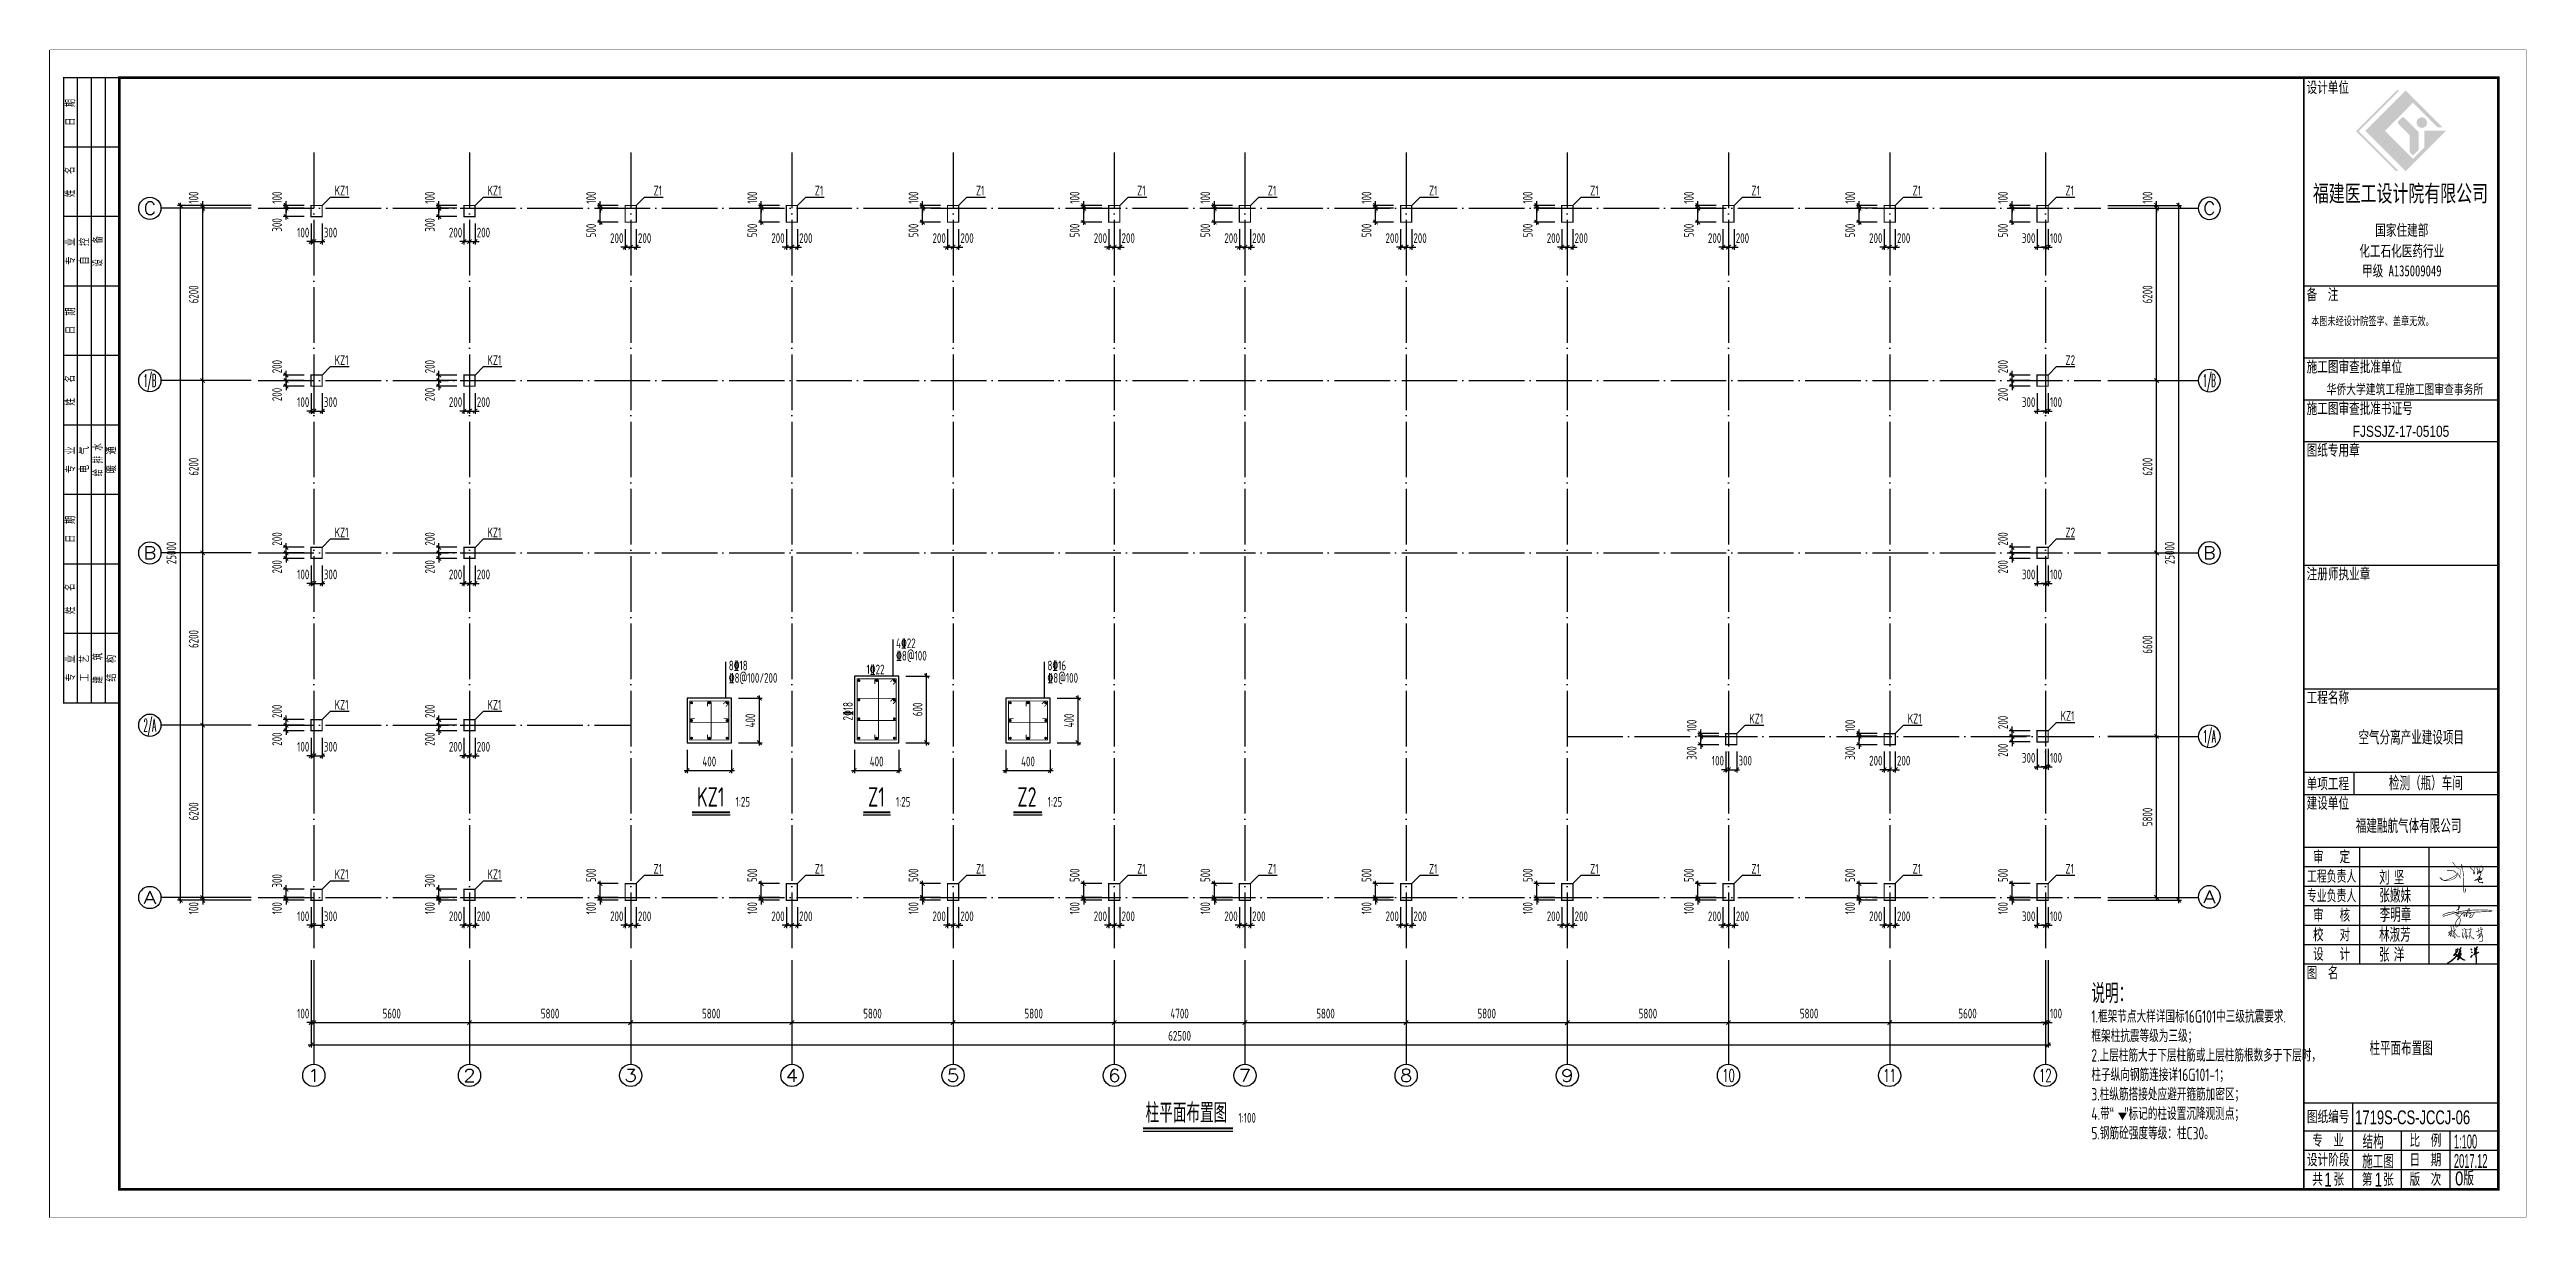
# Model space of a CAD drawing. Extents: x 287065 to 1473467, y 284802 to 344222.
# Drawn here: x 785037 to 874157, y 284802 to 326822 of the extents above; entities that cross this region are included whole.
import ezdxf
from ezdxf.enums import TextEntityAlignment as Align

# ---------------------------------------------------------------- set-up
doc = ezdxf.new("R2010")
doc.units = 0
doc.header["$LTSCALE"] = 1000
doc.linetypes.add('DOTE', pattern=[2.42, 2, -0.2, 0.02, -0.2])
doc.layers.get('0').update_dxf_attribs({"linetype": 'CONTINUOUS'})
doc.layers.get('DEFPOINTS').update_dxf_attribs({"linetype": 'CONTINUOUS'})
for name, color, linetype in [('AXIS', 8, 'DOTE'), ('AXIS_DIM', 3, 'CONTINUOUS'), ('AXIS_TEXT', 3, 'CONTINUOUS'), ('COLU', 7, 'CONTINUOUS'), ('COLU_DE', 7, 'CONTINUOUS'), ('DIM', 3, 'CONTINUOUS'), ('FRAME', 3, 'CONTINUOUS'), ('PUB_TEXT', 7, 'CONTINUOUS'), ('SJSM', 150, 'CONTINUOUS'), ('TEXT', 7, 'CONTINUOUS'), ('TK', 211, 'CONTINUOUS'), ('审图中心证书', 7, 'CONTINUOUS'), ('文字', 7, 'CONTINUOUS'), ('流程图', 1, 'CONTINUOUS'), ('签字边框线', 4, 'CONTINUOUS')]:
    doc.layers.add(name, color=color, linetype=linetype)
doc.layers.add('rein', color=1, linetype='CONTINUOUS', lineweight=18)
doc.styles.add('_HZTXT', font='tq__rshz.shx', dxfattribs={"width": 0.8, "bigfont": 'tq__hzdc.shx'})
doc.styles.add('_TCH_AXIS', font='COMPLEX', dxfattribs={"bigfont": 'GBCBIG'})
doc.styles.add('COMPLEX', font='COMPLEX')
doc.styles.add('DXFS', font='txt.shx', dxfattribs={"width": 0.7, "bigfont": 'dxfs.shx'})
doc.styles.add('FRAME', font='simhei.ttf', dxfattribs={"width": 0.7})
doc.styles.add('TSSD_Dimension', font='tssdeng.shx', dxfattribs={"width": 0.7, "bigfont": 'hztxt.shx'})
doc.styles.add('TSSD_Rein', font='tssdeng.shx', dxfattribs={"width": 0.7, "bigfont": 'hztxt.shx'})
doc.styles.add('ZSM-FF', font='SJRF', dxfattribs={"width": 0.7, "bigfont": 'HZF'})
doc.styles.add('黑体', font='simhei.ttf', dxfattribs={"width": 0.7})
doc.dimstyles.new('TSSD_100_100', dxfattribs={"dimtxt": 350, "dimasz": 150, "dimexe": 100, "dimexo": 250, "dimgap": 150, "dimtad": 1, "dimdec": 0, "dimzin": 0, "dimdsep": 46, "dimtxsty": 'TSSD_Dimension', "dimblk": 'ARCHTICK', "dimcen": 0, "dimdle": 100, "dimclrd": 3, "dimclre": 3, "dimclrt": 7, "dimadec": 0, "dimazin": 0, "dimtfac": 1, "dimtdec": 0, "dimtix": 1, "dimtmove": 2, "dimatfit": 3, "dimfxl": 100, "dimtolj": 1, "dimtzin": 0, "dimarcsym": 0})
doc.dimstyles.new('TSSD_25_100', dxfattribs={"dimtxt": 350, "dimasz": 150, "dimexe": 100, "dimexo": 250, "dimgap": 150, "dimtad": 1, "dimdec": 0, "dimlfac": 0.25, "dimzin": 0, "dimdsep": 46, "dimtxsty": 'TSSD_Dimension', "dimblk": 'ARCHTICK', "dimcen": 0, "dimdle": 100, "dimclrd": 40, "dimclre": 40, "dimclrt": 40, "dimadec": 0, "dimazin": 0, "dimtfac": 1, "dimtdec": 0, "dimtix": 1, "dimtmove": 2, "dimatfit": 3, "dimldrblk": '_tsdbk', "dimfxl": 100, "dimtolj": 1, "dimtzin": 0, "dimarcsym": 0})

msp = doc.modelspace()

# ---------------------------------------------------------------- texts
at = {"layer": 'PUB_TEXT', "style": '_HZTXT'}
for s, width, p in [('检测（瓶）车间', 0.8, (869207.971, 300171.708)), ('1719S-CS-JCCJ-06', 0.7, (867993.967, 288154.42)), ('1', 0.7, (866887.906, 285914.447)), ('1', 0.7, (868699.392, 285914.447)), ('0版', 0.8, (871589.514, 285954.703))]:
    msp.add_text(s, height=500, dxfattribs=dict(at, width=width)).set_placement(p)
at = {"layer": 'SJSM', "style": 'TSSD_Rein', "width": 0.7}
for s, height, p in [('说明：', 700, (858502.634, 292508.943)), ('框架柱抗震等级为三级；', 450, (858502.634, 291108.943)), ('1.框架节点大样详国标16G101中三级抗震要求.', 450, (858502.634, 291808.943)), ('2.上层柱筋大于下层柱筋或上层柱筋根数多于下层时，', 450, (858502.634, 290408.943)), ('柱子纵向钢筋连接详16G101-1；', 450, (858502.634, 289708.943)), ('3.柱纵筋搭接处应避开箍筋加密区；', 450, (858502.634, 289008.943)), ('4.带“  ”标记的柱设置沉降观测点；', 450, (858502.634, 288308.943)), ('5.钢筋砼强度等级：柱C30。', 450, (858502.634, 287608.943))]:
    msp.add_text(s, height=height, dxfattribs=at).set_placement(p)
at = {"layer": 'TEXT', "style": 'TSSD_Rein', "width": 0.7}
for s, p in [('KZ1', (795297.135, 321572.129)), ('KZ1', (800797.135, 321572.129)), ('Z1', (806770.943, 321572.129)), ('Z1', (812570.943, 321572.129)), ('Z1', (818370.943, 321572.129)), ('Z1', (824170.943, 321572.129)), ('Z1', (828870.943, 321572.129)), ('Z1', (834670.943, 321572.129)), ('Z1', (840470.943, 321572.129)), ('Z1', (846270.943, 321572.129)), ('Z1', (852070.943, 321572.129)), ('Z1', (857570.943, 321572.129)), ('KZ1', (795297.135, 315472.129)), ('KZ1', (800797.135, 315472.129)), ('Z2', (857570.943, 315472.129)), ('KZ1', (795297.135, 309272.129)), ('KZ1', (800797.135, 309272.129)), ('Z2', (857570.943, 309272.129)), ('8%%13218', (809475.966, 304484.986)), ('4%%13222', (815496.203, 305284.986)), ('%%1328@100', (815496.203, 304838.041)), ('8%%13216', (820941.57, 304484.986)), ('%%1328@100/200', (809475.966, 304038.041)), ('1%%13222', (814431.819, 304341.806)), ('%%1328@100', (820941.57, 304038.041)), ('KZ1', (795297.135, 303072.129)), ('KZ1', (800797.135, 303072.129)), ('KZ1', (857397.135, 302672.129)), ('KZ1', (846197.135, 302572.129)), ('KZ1', (851897.135, 302572.129)), ('KZ1', (795297.135, 296972.129)), ('KZ1', (800797.135, 296972.129)), ('Z1', (806770.943, 297172.129)), ('Z1', (812570.943, 297172.129)), ('Z1', (818370.943, 297172.129)), ('Z1', (824170.943, 297172.129)), ('Z1', (828870.943, 297172.129)), ('Z1', (834670.943, 297172.129)), ('Z1', (840470.943, 297172.129)), ('Z1', (846270.943, 297172.129)), ('Z1', (852070.943, 297172.129)), ('Z1', (857570.943, 297172.129))]:
    msp.add_text(s, height=350, dxfattribs=at).set_placement(p)
msp.add_text('2%%13218', height=350, rotation=90, dxfattribs=at).set_placement((813936.203, 302682.782))
at = {"layer": 'TEXT', "linetype": 'ByBlock', "style": 'TSSD_Rein', "width": 0.7}
for s, p in [('KZ1', (809320.192, 299582.038)), ('Z1', (815089.392, 299582.038)), ('Z2', (820548.815, 299582.038)), ('柱平面布置图', (827412.603, 288211.708))]:
    msp.add_text(s, height=700, dxfattribs=at).set_placement(p, align=Align.RIGHT)
for s, p in [('1:25', (809720.192, 299581.806)), ('1:25', (815489.392, 299581.806)), ('1:25', (820948.815, 299581.806)), ('1:100', (827812.603, 288211.708))]:
    msp.add_text(s, height=350, dxfattribs=at).set_placement(p)
at = {"layer": 'TK', "style": 'ZSM-FF', "width": 0.8}
msp.add_text('柱平面布置图', height=500, dxfattribs=at).set_placement((869646.971, 290911.708), align=Align.MIDDLE)

# ---------------------------------------------------------------- blocks, each defined once
blk = doc.blocks.new('_ARCHTICK')
at = {"color": 0}
blk.add_lwpolyline([(-0.53, -0.53, 0.25, 0.25, 0), (0.53, 0.53, 0.5, 0.5, 0)], format="xyseb", dxfattribs=at)
blk = doc.blocks.new('*D147')
at = {"layer": 'AXIS_DIM', "color": 3, "lineweight": -2}
for p, q in [((794447, 294062), (794447, 291712)), ((794547, 294062), (794547, 291712)), ((794447, 291812), (794297, 291812)), ((794447, 291812), (794547, 291812)), ((794547, 291812), (794697, 291812))]:
    blk.add_line(p, q, dxfattribs=at)
at = {"layer": 'DEFPOINTS', "color": 0}
for p in [(794447, 294312), (794547, 294312), (794547, 291812)]:
    blk.add_point(p, dxfattribs=at)
at = {"layer": 'AXIS_DIM', "color": 3, "lineweight": -2, "xscale": 150, "yscale": 150, "zscale": 150}
blk.add_blockref('_ARCHTICK', (794447, 291812), dxfattribs=at)
at = {"layer": 'AXIS_DIM', "color": 3, "lineweight": -2, "xscale": 150, "yscale": 150, "zscale": 150, "rotation": 180}
blk.add_blockref('_ARCHTICK', (794547, 291812), dxfattribs=at)
at = {"layer": 'AXIS_DIM', "color": 7, "insert": (794165, 292137), "char_height": 350, "attachment_point": 5, "style": 'TSSD_Dimension'}
blk.add_mtext('\\A1;100', dxfattribs=at)
blk = doc.blocks.new('*D148')
at = {"layer": 'AXIS_DIM', "color": 3, "lineweight": -2}
for p, q in [((794547, 294062), (794547, 291712)), ((800147, 294062), (800147, 291712)), ((794447, 291812), (800247, 291812))]:
    blk.add_line(p, q, dxfattribs=at)
at = {"layer": 'DEFPOINTS', "color": 0}
for p in [(794547, 294312), (800147, 294312), (800147, 291812)]:
    blk.add_point(p, dxfattribs=at)
at = {"layer": 'AXIS_DIM', "color": 3, "lineweight": -2, "xscale": 150, "yscale": 150, "zscale": 150, "rotation": 180}
blk.add_blockref('_ARCHTICK', (794547, 291812), dxfattribs=at)
at = {"layer": 'AXIS_DIM', "color": 3, "lineweight": -2, "xscale": 150, "yscale": 150, "zscale": 150}
blk.add_blockref('_ARCHTICK', (800147, 291812), dxfattribs=at)
at = {"layer": 'AXIS_DIM', "color": 7, "insert": (797347, 292137), "char_height": 350, "attachment_point": 5, "style": 'TSSD_Dimension'}
blk.add_mtext('\\A1;5600', dxfattribs=at)
blk = doc.blocks.new('*D149')
at = {"layer": 'AXIS_DIM', "color": 3, "lineweight": -2}
for p, q in [((800147, 294062), (800147, 291712)), ((805947, 294062), (805947, 291712)), ((800047, 291812), (806047, 291812))]:
    blk.add_line(p, q, dxfattribs=at)
at = {"layer": 'DEFPOINTS', "color": 0}
for p in [(800147, 294312), (805947, 294312), (805947, 291812)]:
    blk.add_point(p, dxfattribs=at)
at = {"layer": 'AXIS_DIM', "color": 3, "lineweight": -2, "xscale": 150, "yscale": 150, "zscale": 150, "rotation": 180}
blk.add_blockref('_ARCHTICK', (800147, 291812), dxfattribs=at)
at = {"layer": 'AXIS_DIM', "color": 3, "lineweight": -2, "xscale": 150, "yscale": 150, "zscale": 150}
blk.add_blockref('_ARCHTICK', (805947, 291812), dxfattribs=at)
at = {"layer": 'AXIS_DIM', "color": 7, "insert": (803047, 292137), "char_height": 350, "attachment_point": 5, "style": 'TSSD_Dimension'}
blk.add_mtext('\\A1;5800', dxfattribs=at)
blk = doc.blocks.new('*D150')
at = {"layer": 'AXIS_DIM', "color": 3, "lineweight": -2}
for p, q in [((805947, 294062), (805947, 291712)), ((811747, 294062), (811747, 291712)), ((805847, 291812), (811847, 291812))]:
    blk.add_line(p, q, dxfattribs=at)
at = {"layer": 'DEFPOINTS', "color": 0}
for p in [(805947, 294312), (811747, 294312), (811747, 291812)]:
    blk.add_point(p, dxfattribs=at)
at = {"layer": 'AXIS_DIM', "color": 3, "lineweight": -2, "xscale": 150, "yscale": 150, "zscale": 150, "rotation": 180}
blk.add_blockref('_ARCHTICK', (805947, 291812), dxfattribs=at)
at = {"layer": 'AXIS_DIM', "color": 3, "lineweight": -2, "xscale": 150, "yscale": 150, "zscale": 150}
blk.add_blockref('_ARCHTICK', (811747, 291812), dxfattribs=at)
at = {"layer": 'AXIS_DIM', "color": 7, "insert": (808847, 292137), "char_height": 350, "attachment_point": 5, "style": 'TSSD_Dimension'}
blk.add_mtext('\\A1;5800', dxfattribs=at)
blk = doc.blocks.new('*D151')
at = {"layer": 'AXIS_DIM', "color": 3, "lineweight": -2}
for p, q in [((811747, 294062), (811747, 291712)), ((817547, 294062), (817547, 291712)), ((811647, 291812), (817647, 291812))]:
    blk.add_line(p, q, dxfattribs=at)
at = {"layer": 'DEFPOINTS', "color": 0}
for p in [(811747, 294312), (817547, 294312), (817547, 291812)]:
    blk.add_point(p, dxfattribs=at)
at = {"layer": 'AXIS_DIM', "color": 3, "lineweight": -2, "xscale": 150, "yscale": 150, "zscale": 150, "rotation": 180}
blk.add_blockref('_ARCHTICK', (811747, 291812), dxfattribs=at)
at = {"layer": 'AXIS_DIM', "color": 3, "lineweight": -2, "xscale": 150, "yscale": 150, "zscale": 150}
blk.add_blockref('_ARCHTICK', (817547, 291812), dxfattribs=at)
at = {"layer": 'AXIS_DIM', "color": 7, "insert": (814647, 292137), "char_height": 350, "attachment_point": 5, "style": 'TSSD_Dimension'}
blk.add_mtext('\\A1;5800', dxfattribs=at)
blk = doc.blocks.new('*D152')
at = {"layer": 'AXIS_DIM', "color": 3, "lineweight": -2}
for p, q in [((817547, 294062), (817547, 291712)), ((823347, 294062), (823347, 291712)), ((817447, 291812), (823447, 291812))]:
    blk.add_line(p, q, dxfattribs=at)
at = {"layer": 'DEFPOINTS', "color": 0}
for p in [(817547, 294312), (823347, 294312), (823347, 291812)]:
    blk.add_point(p, dxfattribs=at)
at = {"layer": 'AXIS_DIM', "color": 3, "lineweight": -2, "xscale": 150, "yscale": 150, "zscale": 150, "rotation": 180}
blk.add_blockref('_ARCHTICK', (817547, 291812), dxfattribs=at)
at = {"layer": 'AXIS_DIM', "color": 3, "lineweight": -2, "xscale": 150, "yscale": 150, "zscale": 150}
blk.add_blockref('_ARCHTICK', (823347, 291812), dxfattribs=at)
at = {"layer": 'AXIS_DIM', "color": 7, "insert": (820447, 292137), "char_height": 350, "attachment_point": 5, "style": 'TSSD_Dimension'}
blk.add_mtext('\\A1;5800', dxfattribs=at)
blk = doc.blocks.new('*D153')
at = {"layer": 'AXIS_DIM', "color": 3, "lineweight": -2}
for p, q in [((823347, 294062), (823347, 291712)), ((828047, 294062), (828047, 291712)), ((823247, 291812), (828147, 291812))]:
    blk.add_line(p, q, dxfattribs=at)
at = {"layer": 'DEFPOINTS', "color": 0}
for p in [(823347, 294312), (828047, 294312), (828047, 291812)]:
    blk.add_point(p, dxfattribs=at)
at = {"layer": 'AXIS_DIM', "color": 3, "lineweight": -2, "xscale": 150, "yscale": 150, "zscale": 150, "rotation": 180}
blk.add_blockref('_ARCHTICK', (823347, 291812), dxfattribs=at)
at = {"layer": 'AXIS_DIM', "color": 3, "lineweight": -2, "xscale": 150, "yscale": 150, "zscale": 150}
blk.add_blockref('_ARCHTICK', (828047, 291812), dxfattribs=at)
at = {"layer": 'AXIS_DIM', "color": 7, "insert": (825697, 292137), "char_height": 350, "attachment_point": 5, "style": 'TSSD_Dimension'}
blk.add_mtext('\\A1;4700', dxfattribs=at)
blk = doc.blocks.new('*D154')
at = {"layer": 'AXIS_DIM', "color": 3, "lineweight": -2}
for p, q in [((828047, 294062), (828047, 291712)), ((833847, 294062), (833847, 291712)), ((827947, 291812), (833947, 291812))]:
    blk.add_line(p, q, dxfattribs=at)
at = {"layer": 'DEFPOINTS', "color": 0}
for p in [(828047, 294312), (833847, 294312), (833847, 291812)]:
    blk.add_point(p, dxfattribs=at)
at = {"layer": 'AXIS_DIM', "color": 3, "lineweight": -2, "xscale": 150, "yscale": 150, "zscale": 150, "rotation": 180}
blk.add_blockref('_ARCHTICK', (828047, 291812), dxfattribs=at)
at = {"layer": 'AXIS_DIM', "color": 3, "lineweight": -2, "xscale": 150, "yscale": 150, "zscale": 150}
blk.add_blockref('_ARCHTICK', (833847, 291812), dxfattribs=at)
at = {"layer": 'AXIS_DIM', "color": 7, "insert": (830947, 292137), "char_height": 350, "attachment_point": 5, "style": 'TSSD_Dimension'}
blk.add_mtext('\\A1;5800', dxfattribs=at)
blk = doc.blocks.new('*D155')
at = {"layer": 'AXIS_DIM', "color": 3, "lineweight": -2}
for p, q in [((833847, 294062), (833847, 291712)), ((839647, 294062), (839647, 291712)), ((833747, 291812), (839747, 291812))]:
    blk.add_line(p, q, dxfattribs=at)
at = {"layer": 'DEFPOINTS', "color": 0}
for p in [(833847, 294312), (839647, 294312), (839647, 291812)]:
    blk.add_point(p, dxfattribs=at)
at = {"layer": 'AXIS_DIM', "color": 3, "lineweight": -2, "xscale": 150, "yscale": 150, "zscale": 150, "rotation": 180}
blk.add_blockref('_ARCHTICK', (833847, 291812), dxfattribs=at)
at = {"layer": 'AXIS_DIM', "color": 3, "lineweight": -2, "xscale": 150, "yscale": 150, "zscale": 150}
blk.add_blockref('_ARCHTICK', (839647, 291812), dxfattribs=at)
at = {"layer": 'AXIS_DIM', "color": 7, "insert": (836747, 292137), "char_height": 350, "attachment_point": 5, "style": 'TSSD_Dimension'}
blk.add_mtext('\\A1;5800', dxfattribs=at)
blk = doc.blocks.new('*D156')
at = {"layer": 'AXIS_DIM', "color": 3, "lineweight": -2}
for p, q in [((839647, 294062), (839647, 291712)), ((845447, 294062), (845447, 291712)), ((839547, 291812), (845547, 291812))]:
    blk.add_line(p, q, dxfattribs=at)
at = {"layer": 'DEFPOINTS', "color": 0}
for p in [(839647, 294312), (845447, 294312), (845447, 291812)]:
    blk.add_point(p, dxfattribs=at)
at = {"layer": 'AXIS_DIM', "color": 3, "lineweight": -2, "xscale": 150, "yscale": 150, "zscale": 150, "rotation": 180}
blk.add_blockref('_ARCHTICK', (839647, 291812), dxfattribs=at)
at = {"layer": 'AXIS_DIM', "color": 3, "lineweight": -2, "xscale": 150, "yscale": 150, "zscale": 150}
blk.add_blockref('_ARCHTICK', (845447, 291812), dxfattribs=at)
at = {"layer": 'AXIS_DIM', "color": 7, "insert": (842547, 292137), "char_height": 350, "attachment_point": 5, "style": 'TSSD_Dimension'}
blk.add_mtext('\\A1;5800', dxfattribs=at)
blk = doc.blocks.new('*D157')
at = {"layer": 'AXIS_DIM', "color": 3, "lineweight": -2}
for p, q in [((845447, 294062), (845447, 291712)), ((851247, 294062), (851247, 291712)), ((845347, 291812), (851347, 291812))]:
    blk.add_line(p, q, dxfattribs=at)
at = {"layer": 'DEFPOINTS', "color": 0}
for p in [(845447, 294312), (851247, 294312), (851247, 291812)]:
    blk.add_point(p, dxfattribs=at)
at = {"layer": 'AXIS_DIM', "color": 3, "lineweight": -2, "xscale": 150, "yscale": 150, "zscale": 150, "rotation": 180}
blk.add_blockref('_ARCHTICK', (845447, 291812), dxfattribs=at)
at = {"layer": 'AXIS_DIM', "color": 3, "lineweight": -2, "xscale": 150, "yscale": 150, "zscale": 150}
blk.add_blockref('_ARCHTICK', (851247, 291812), dxfattribs=at)
at = {"layer": 'AXIS_DIM', "color": 7, "insert": (848347, 292137), "char_height": 350, "attachment_point": 5, "style": 'TSSD_Dimension'}
blk.add_mtext('\\A1;5800', dxfattribs=at)
blk = doc.blocks.new('*D158')
at = {"layer": 'AXIS_DIM', "color": 3, "lineweight": -2}
for p, q in [((851247, 294062), (851247, 291712)), ((856847, 294062), (856847, 291712)), ((851147, 291812), (856947, 291812))]:
    blk.add_line(p, q, dxfattribs=at)
at = {"layer": 'DEFPOINTS', "color": 0}
for p in [(851247, 294312), (856847, 294312), (856847, 291812)]:
    blk.add_point(p, dxfattribs=at)
at = {"layer": 'AXIS_DIM', "color": 3, "lineweight": -2, "xscale": 150, "yscale": 150, "zscale": 150, "rotation": 180}
blk.add_blockref('_ARCHTICK', (851247, 291812), dxfattribs=at)
at = {"layer": 'AXIS_DIM', "color": 3, "lineweight": -2, "xscale": 150, "yscale": 150, "zscale": 150}
blk.add_blockref('_ARCHTICK', (856847, 291812), dxfattribs=at)
at = {"layer": 'AXIS_DIM', "color": 7, "insert": (854047, 292137), "char_height": 350, "attachment_point": 5, "style": 'TSSD_Dimension'}
blk.add_mtext('\\A1;5600', dxfattribs=at)
blk = doc.blocks.new('*D159')
at = {"layer": 'AXIS_DIM', "color": 3, "lineweight": -2}
for p, q in [((856847, 294062), (856847, 291712)), ((856947, 294062), (856947, 291712)), ((856847, 291812), (856697, 291812)), ((856847, 291812), (856947, 291812)), ((856947, 291812), (857097, 291812))]:
    blk.add_line(p, q, dxfattribs=at)
at = {"layer": 'DEFPOINTS', "color": 0}
for p in [(856847, 294312), (856947, 294312), (856947, 291812)]:
    blk.add_point(p, dxfattribs=at)
at = {"layer": 'AXIS_DIM', "color": 3, "lineweight": -2, "xscale": 150, "yscale": 150, "zscale": 150}
blk.add_blockref('_ARCHTICK', (856847, 291812), dxfattribs=at)
at = {"layer": 'AXIS_DIM', "color": 3, "lineweight": -2, "xscale": 150, "yscale": 150, "zscale": 150, "rotation": 180}
blk.add_blockref('_ARCHTICK', (856947, 291812), dxfattribs=at)
at = {"layer": 'AXIS_DIM', "color": 7, "insert": (857229, 292137), "char_height": 350, "attachment_point": 5, "style": 'TSSD_Dimension'}
blk.add_mtext('\\A1;100', dxfattribs=at)
blk = doc.blocks.new('*D160')
at = {"layer": 'AXIS_DIM', "color": 3, "lineweight": -2}
for p, q in [((794447, 294062), (794447, 290912)), ((856947, 294062), (856947, 290912)), ((794347, 291012), (857047, 291012))]:
    blk.add_line(p, q, dxfattribs=at)
at = {"layer": 'DEFPOINTS', "color": 0}
for p in [(794447, 294312), (856947, 294312), (856947, 291012)]:
    blk.add_point(p, dxfattribs=at)
at = {"layer": 'AXIS_DIM', "color": 3, "lineweight": -2, "xscale": 150, "yscale": 150, "zscale": 150, "rotation": 180}
blk.add_blockref('_ARCHTICK', (794447, 291012), dxfattribs=at)
at = {"layer": 'AXIS_DIM', "color": 3, "lineweight": -2, "xscale": 150, "yscale": 150, "zscale": 150}
blk.add_blockref('_ARCHTICK', (856947, 291012), dxfattribs=at)
at = {"layer": 'AXIS_DIM', "color": 7, "insert": (825697, 291337), "char_height": 350, "attachment_point": 5, "style": 'TSSD_Dimension'}
blk.add_mtext('\\A1;62500', dxfattribs=at)
blk = doc.blocks.new('_AXISO')
blk.add_circle((0, 0), 0.5)
at = {"layer": 'AXIS_TEXT', "style": 'COMPLEX', "width": 1.041667}
blk.add_attdef('A', text='', height=0.56, dxfattribs=at).set_placement((-0.25, -0.28), (0.25, -0.28), align=Align.FIT)
blk = doc.blocks.new('*D134')
at = {"layer": 'AXIS_DIM', "color": 3, "lineweight": -2}
for p, q in [((792297, 296312), (790447, 296312)), ((792297, 296212), (790447, 296212)), ((790547, 296312), (790547, 296462)), ((790547, 296212), (790547, 296312)), ((790547, 296212), (790547, 296062))]:
    blk.add_line(p, q, dxfattribs=at)
at = {"layer": 'DEFPOINTS', "color": 0}
for p in [(790547, 296312), (792547, 296312), (792547, 296212)]:
    blk.add_point(p, dxfattribs=at)
at = {"layer": 'AXIS_DIM', "color": 3, "lineweight": -2, "xscale": 150, "yscale": 150, "zscale": 150}
for p, rotation in [((790547, 296312), 270), ((790547, 296212), 90)]:
    blk.add_blockref('_ARCHTICK', p, dxfattribs=dict(at, rotation=rotation))
at = {"layer": 'AXIS_DIM', "color": 7, "insert": (790222, 295929), "char_height": 350, "attachment_point": 5, "rotation": 90, "style": 'TSSD_Dimension'}
blk.add_mtext('\\A1;100', dxfattribs=at)
blk = doc.blocks.new('*D135')
at = {"layer": 'AXIS_DIM', "color": 3, "lineweight": -2}
for p, q in [((792297, 302512), (790447, 302512)), ((790547, 296212), (790547, 302612)), ((792297, 296312), (790447, 296312))]:
    blk.add_line(p, q, dxfattribs=at)
at = {"layer": 'DEFPOINTS', "color": 0}
for p in [(790547, 302512), (792547, 302512), (792547, 296312)]:
    blk.add_point(p, dxfattribs=at)
at = {"layer": 'AXIS_DIM', "color": 3, "lineweight": -2, "xscale": 150, "yscale": 150, "zscale": 150}
for p, rotation in [((790547, 302512), 90), ((790547, 296312), 270)]:
    blk.add_blockref('_ARCHTICK', p, dxfattribs=dict(at, rotation=rotation))
at = {"layer": 'AXIS_DIM', "color": 7, "insert": (790222, 299412), "char_height": 350, "attachment_point": 5, "rotation": 90, "style": 'TSSD_Dimension'}
blk.add_mtext('\\A1;6200', dxfattribs=at)
blk = doc.blocks.new('*D136')
at = {"layer": 'AXIS_DIM', "color": 3, "lineweight": -2}
for p, q in [((792297, 308712), (790447, 308712)), ((790547, 302412), (790547, 308812)), ((792297, 302512), (790447, 302512))]:
    blk.add_line(p, q, dxfattribs=at)
at = {"layer": 'DEFPOINTS', "color": 0}
for p in [(790547, 308712), (792547, 308712), (792547, 302512)]:
    blk.add_point(p, dxfattribs=at)
at = {"layer": 'AXIS_DIM', "color": 3, "lineweight": -2, "xscale": 150, "yscale": 150, "zscale": 150}
for p, rotation in [((790547, 308712), 90), ((790547, 302512), 270)]:
    blk.add_blockref('_ARCHTICK', p, dxfattribs=dict(at, rotation=rotation))
at = {"layer": 'AXIS_DIM', "color": 7, "insert": (790222, 305612), "char_height": 350, "attachment_point": 5, "rotation": 90, "style": 'TSSD_Dimension'}
blk.add_mtext('\\A1;6200', dxfattribs=at)
blk = doc.blocks.new('*D137')
at = {"layer": 'AXIS_DIM', "color": 3, "lineweight": -2}
for p, q in [((792297, 314912), (790447, 314912)), ((790547, 308612), (790547, 315012)), ((792297, 308712), (790447, 308712))]:
    blk.add_line(p, q, dxfattribs=at)
at = {"layer": 'DEFPOINTS', "color": 0}
for p in [(790547, 314912), (792547, 314912), (792547, 308712)]:
    blk.add_point(p, dxfattribs=at)
at = {"layer": 'AXIS_DIM', "color": 3, "lineweight": -2, "xscale": 150, "yscale": 150, "zscale": 150}
for p, rotation in [((790547, 314912), 90), ((790547, 308712), 270)]:
    blk.add_blockref('_ARCHTICK', p, dxfattribs=dict(at, rotation=rotation))
at = {"layer": 'AXIS_DIM', "color": 7, "insert": (790222, 311812), "char_height": 350, "attachment_point": 5, "rotation": 90, "style": 'TSSD_Dimension'}
blk.add_mtext('\\A1;6200', dxfattribs=at)
blk = doc.blocks.new('*D138')
at = {"layer": 'AXIS_DIM', "color": 3, "lineweight": -2}
for p, q in [((792297, 321112), (790447, 321112)), ((790547, 314812), (790547, 321212)), ((792297, 314912), (790447, 314912))]:
    blk.add_line(p, q, dxfattribs=at)
at = {"layer": 'DEFPOINTS', "color": 0}
for p in [(790547, 321112), (792547, 321112), (792547, 314912)]:
    blk.add_point(p, dxfattribs=at)
at = {"layer": 'AXIS_DIM', "color": 3, "lineweight": -2, "xscale": 150, "yscale": 150, "zscale": 150}
for p, rotation in [((790547, 321112), 90), ((790547, 314912), 270)]:
    blk.add_blockref('_ARCHTICK', p, dxfattribs=dict(at, rotation=rotation))
at = {"layer": 'AXIS_DIM', "color": 7, "insert": (790222, 318012), "char_height": 350, "attachment_point": 5, "rotation": 90, "style": 'TSSD_Dimension'}
blk.add_mtext('\\A1;6200', dxfattribs=at)
blk = doc.blocks.new('*D139')
at = {"layer": 'AXIS_DIM', "color": 3, "lineweight": -2}
for p, q in [((792297, 321212), (790447, 321212)), ((792297, 321112), (790447, 321112)), ((790547, 321212), (790547, 321362)), ((790547, 321112), (790547, 321212)), ((790547, 321112), (790547, 320962))]:
    blk.add_line(p, q, dxfattribs=at)
at = {"layer": 'DEFPOINTS', "color": 0}
for p in [(790547, 321212), (792547, 321212), (792547, 321112)]:
    blk.add_point(p, dxfattribs=at)
at = {"layer": 'AXIS_DIM', "color": 3, "lineweight": -2, "xscale": 150, "yscale": 150, "zscale": 150}
for p, rotation in [((790547, 321212), 270), ((790547, 321112), 90)]:
    blk.add_blockref('_ARCHTICK', p, dxfattribs=dict(at, rotation=rotation))
at = {"layer": 'AXIS_DIM', "color": 7, "insert": (790222, 321494), "char_height": 350, "attachment_point": 5, "rotation": 90, "style": 'TSSD_Dimension'}
blk.add_mtext('\\A1;100', dxfattribs=at)
blk = doc.blocks.new('*D140')
at = {"layer": 'AXIS_DIM', "color": 3, "lineweight": -2}
for p, q in [((792297, 321212), (789647, 321212)), ((789747, 296112), (789747, 321312)), ((792297, 296212), (789647, 296212))]:
    blk.add_line(p, q, dxfattribs=at)
at = {"layer": 'DEFPOINTS', "color": 0}
for p in [(789747, 321212), (792547, 321212), (792547, 296212)]:
    blk.add_point(p, dxfattribs=at)
at = {"layer": 'AXIS_DIM', "color": 3, "lineweight": -2, "xscale": 150, "yscale": 150, "zscale": 150}
for p, rotation in [((789747, 321212), 90), ((789747, 296212), 270)]:
    blk.add_blockref('_ARCHTICK', p, dxfattribs=dict(at, rotation=rotation))
at = {"layer": 'AXIS_DIM', "color": 7, "insert": (789422, 308712), "char_height": 350, "attachment_point": 5, "rotation": 90, "style": 'TSSD_Dimension'}
blk.add_mtext('\\A1;25000', dxfattribs=at)
blk = doc.blocks.new('*D141')
at = {"layer": 'AXIS_DIM', "color": 3, "lineweight": -2}
for p, q in [((860847, 296212), (860847, 302212)), ((859097, 302112), (860947, 302112)), ((859097, 296312), (860947, 296312))]:
    blk.add_line(p, q, dxfattribs=at)
at = {"layer": 'DEFPOINTS', "color": 0}
for p in [(858847, 302112), (860847, 302112), (858847, 296312)]:
    blk.add_point(p, dxfattribs=at)
at = {"layer": 'AXIS_DIM', "color": 3, "lineweight": -2, "xscale": 150, "yscale": 150, "zscale": 150}
for p, rotation in [((860847, 302112), 90), ((860847, 296312), 270)]:
    blk.add_blockref('_ARCHTICK', p, dxfattribs=dict(at, rotation=rotation))
at = {"layer": 'AXIS_DIM', "color": 7, "insert": (860522, 299212), "char_height": 350, "attachment_point": 5, "rotation": 90, "style": 'TSSD_Dimension'}
blk.add_mtext('\\A1;5800', dxfattribs=at)
blk = doc.blocks.new('*D142')
at = {"layer": 'AXIS_DIM', "color": 3, "lineweight": -2}
for p, q in [((859097, 308712), (860947, 308712)), ((860847, 302012), (860847, 308812)), ((859097, 302112), (860947, 302112))]:
    blk.add_line(p, q, dxfattribs=at)
at = {"layer": 'DEFPOINTS', "color": 0}
for p in [(858847, 308712), (860847, 308712), (858847, 302112)]:
    blk.add_point(p, dxfattribs=at)
at = {"layer": 'AXIS_DIM', "color": 3, "lineweight": -2, "xscale": 150, "yscale": 150, "zscale": 150}
for p, rotation in [((860847, 308712), 90), ((860847, 302112), 270)]:
    blk.add_blockref('_ARCHTICK', p, dxfattribs=dict(at, rotation=rotation))
at = {"layer": 'AXIS_DIM', "color": 7, "insert": (860522, 305412), "char_height": 350, "attachment_point": 5, "rotation": 90, "style": 'TSSD_Dimension'}
blk.add_mtext('\\A1;6600', dxfattribs=at)
blk = doc.blocks.new('*D143')
at = {"layer": 'AXIS_DIM', "color": 3, "lineweight": -2}
for p, q in [((859097, 314912), (860947, 314912)), ((860847, 308612), (860847, 315012)), ((859097, 308712), (860947, 308712))]:
    blk.add_line(p, q, dxfattribs=at)
at = {"layer": 'DEFPOINTS', "color": 0}
for p in [(858847, 314912), (860847, 314912), (858847, 308712)]:
    blk.add_point(p, dxfattribs=at)
at = {"layer": 'AXIS_DIM', "color": 3, "lineweight": -2, "xscale": 150, "yscale": 150, "zscale": 150}
for p, rotation in [((860847, 314912), 90), ((860847, 308712), 270)]:
    blk.add_blockref('_ARCHTICK', p, dxfattribs=dict(at, rotation=rotation))
at = {"layer": 'AXIS_DIM', "color": 7, "insert": (860522, 311812), "char_height": 350, "attachment_point": 5, "rotation": 90, "style": 'TSSD_Dimension'}
blk.add_mtext('\\A1;6200', dxfattribs=at)
blk = doc.blocks.new('*D144')
at = {"layer": 'AXIS_DIM', "color": 3, "lineweight": -2}
for p, q in [((859097, 321112), (860947, 321112)), ((860847, 314812), (860847, 321212)), ((859097, 314912), (860947, 314912))]:
    blk.add_line(p, q, dxfattribs=at)
at = {"layer": 'DEFPOINTS', "color": 0}
for p in [(858847, 321112), (860847, 321112), (858847, 314912)]:
    blk.add_point(p, dxfattribs=at)
at = {"layer": 'AXIS_DIM', "color": 3, "lineweight": -2, "xscale": 150, "yscale": 150, "zscale": 150}
for p, rotation in [((860847, 321112), 90), ((860847, 314912), 270)]:
    blk.add_blockref('_ARCHTICK', p, dxfattribs=dict(at, rotation=rotation))
at = {"layer": 'AXIS_DIM', "color": 7, "insert": (860522, 318012), "char_height": 350, "attachment_point": 5, "rotation": 90, "style": 'TSSD_Dimension'}
blk.add_mtext('\\A1;6200', dxfattribs=at)
blk = doc.blocks.new('*D145')
at = {"layer": 'AXIS_DIM', "color": 3, "lineweight": -2}
for p, q in [((859097, 321212), (860947, 321212)), ((859097, 321112), (860947, 321112)), ((860847, 321212), (860847, 321362)), ((860847, 321112), (860847, 321212)), ((860847, 321112), (860847, 320962))]:
    blk.add_line(p, q, dxfattribs=at)
at = {"layer": 'DEFPOINTS', "color": 0}
for p in [(858847, 321212), (858847, 321112), (860847, 321212)]:
    blk.add_point(p, dxfattribs=at)
at = {"layer": 'AXIS_DIM', "color": 3, "lineweight": -2, "xscale": 150, "yscale": 150, "zscale": 150}
for p, rotation in [((860847, 321212), 270), ((860847, 321112), 90)]:
    blk.add_blockref('_ARCHTICK', p, dxfattribs=dict(at, rotation=rotation))
at = {"layer": 'AXIS_DIM', "color": 7, "insert": (860522, 321494), "char_height": 350, "attachment_point": 5, "rotation": 90, "style": 'TSSD_Dimension'}
blk.add_mtext('\\A1;100', dxfattribs=at)
blk = doc.blocks.new('*D146')
at = {"layer": 'AXIS_DIM', "color": 3, "lineweight": -2}
for p, q in [((859097, 321212), (861747, 321212)), ((861647, 296112), (861647, 321312)), ((859097, 296212), (861747, 296212))]:
    blk.add_line(p, q, dxfattribs=at)
at = {"layer": 'DEFPOINTS', "color": 0}
for p in [(858847, 321212), (861647, 321212), (858847, 296212)]:
    blk.add_point(p, dxfattribs=at)
at = {"layer": 'AXIS_DIM', "color": 3, "lineweight": -2, "xscale": 150, "yscale": 150, "zscale": 150}
for p, rotation in [((861647, 321212), 90), ((861647, 296212), 270)]:
    blk.add_blockref('_ARCHTICK', p, dxfattribs=dict(at, rotation=rotation))
at = {"layer": 'AXIS_DIM', "color": 7, "insert": (861322, 308712), "char_height": 350, "attachment_point": 5, "rotation": 90, "style": 'TSSD_Dimension'}
blk.add_mtext('\\A1;25000', dxfattribs=at)
blk = doc.blocks.new('张洋')
at = {"lineweight": 9}
h = blk.add_hatch(color=4, dxfattribs=at)
h.paths.add_polyline_path([(1319, 100), (1323, 105), (1371, 81), (1419, 47), (1410, 23), (1391, 9), (1333, -73), (1232, -183), (1232, -193), (1203, -212), (1199, -197), (1208, -164), (1247, -101), (1256, -53), (1290, -1), (1299, 47), (1314, 62), (1319, 100)], flags=16)
h.paths.add_polyline_path([(2773, 134), (2763, 139), (2759, 129), (2768, 124), (2773, 134)], flags=17)
h.paths.add_polyline_path([(2941, 302), (2936, 307), (2917, 297), (2912, 273), (2821, 153), (2787, 95), (2778, 91), (2773, 110), (2759, 115), (2749, 95), (2739, 95), (2725, 76), (2754, 43), (2797, 43), (2821, 67), (2922, 239), (2922, 254), (2941, 283), (2941, 302)])
h.paths.add_polyline_path([(1328, 479), (1333, 479), (1333, 465), (1319, 451), (1328, 479)], flags=16)
h.paths.add_polyline_path([(1405, 542), (1410, 542), (1371, 499), (1405, 542)], flags=16)
h.paths.add_polyline_path([(3325, 566), (3330, 571), (3339, 475), (3200, 403), (3205, 422), (3243, 460), (3325, 566)], flags=16)
h.paths.add_polyline_path([(2826, 681), (2816, 686), (2816, 652), (2864, 623), (2869, 585), (2883, 580), (2903, 619), (2898, 643), (2879, 662), (2850, 667), (2826, 681)])
edge = h.paths.add_edge_path(flags=16)
edge.add_line((3387, 700), (3383, 700))
h.paths.add_polyline_path([(2787, 1036), (2783, 1041), (2759, 1031), (2759, 1012), (2797, 983), (2821, 931), (2821, 902), (2835, 897), (2850, 921), (2855, 964), (2840, 1003), (2811, 1031), (2787, 1036)])
h.paths.add_polyline_path([(3215, 1185), (3210, 1190), (3191, 1190), (3176, 1175), (3186, 1142), (3234, 1094), (3263, 1094), (3272, 1113), (3243, 1142), (3239, 1166), (3215, 1185)], flags=17)
h.paths.add_polyline_path([(1602, 1199), (1597, 1204), (1578, 1204), (1554, 1166), (1463, 1070), (1362, 940), (1362, 931), (1381, 916), (1386, 945), (1429, 969), (1429, 911), (1362, 681), (1275, 470), (1266, 407), (1285, 388), (1256, 355), (1271, 326), (1251, 316), (1194, 249), (1103, 167), (1103, 158), (1117, 143), (1155, 153), (1304, 307), (1323, 316), (1333, 297), (1323, 215), (1309, 196), (1280, 81), (1251, 33), (1242, -10), (1194, -116), (1155, -178), (1155, -226), (1165, -241), (1184, -250), (1223, -250), (1242, -241), (1290, -188), (1314, -154), (1319, -135), (1347, -116), (1347, -101), (1367, -68), (1381, -63), (1395, -34), (1448, 23), (1501, -20), (1525, -53), (1539, -58), (1573, -97), (1659, -159), (1847, -260), (2005, -313), (2072, -317), (2082, -308), (2067, -293), (1971, -265), (1909, -231), (1875, -226), (1779, -178), (1635, -87), (1477, 57), (1472, 71), (1501, 110), (1501, 124), (1487, 129), (1467, 95), (1448, 81), (1405, 110), (1352, 129), (1453, 215), (1487, 239), (1530, 297), (1554, 307), (1578, 340), (1578, 355), (1563, 369), (1549, 369), (1511, 316), (1352, 167), (1347, 191), (1371, 230), (1376, 316), (1367, 355), (1434, 393), (1458, 417), (1520, 436), (1583, 489), (1592, 513), (1583, 523), (1554, 527), (1520, 499), (1429, 451), (1400, 417), (1376, 417), (1357, 403), (1338, 407), (1352, 417), (1371, 455), (1448, 537), (1487, 595), (1472, 623), (1453, 628), (1448, 638), (1482, 691), (1511, 715), (1520, 743), (1544, 763), (1568, 825), (1563, 835), (1530, 844), (1491, 825), (1458, 796), (1448, 772), (1448, 743), (1463, 729), (1491, 758), (1491, 777), (1501, 787), (1515, 782), (1458, 710), (1371, 566), (1357, 561), (1371, 590), (1376, 628), (1391, 643), (1424, 734), (1434, 787), (1472, 902), (1477, 1022), (1511, 1051), (1511, 1060), (1544, 1084), (1611, 1175), (1611, 1195), (1602, 1199)])
h.paths.add_polyline_path([(3541, 1305), (3536, 1310), (3522, 1310), (3512, 1286), (3469, 1267), (3450, 1238), (3383, 1171), (3335, 1094), (3311, 1070), (3287, 1017), (3200, 902), (3186, 863), (3205, 844), (3243, 844), (3311, 883), (3354, 921), (3397, 940), (3368, 887), (3335, 883), (3325, 863), (3335, 825), (3330, 729), (3301, 705), (3234, 671), (3287, 748), (3282, 758), (3272, 758), (3267, 743), (3258, 743), (3219, 710), (3176, 657), (3181, 643), (3200, 628), (3243, 628), (3272, 638), (3311, 667), (3330, 667), (3330, 619), (3258, 523), (3104, 359), (3104, 350), (3119, 335), (3181, 340), (3205, 359), (3330, 422), (3344, 422), (3359, 307), (3354, 268), (3363, 215), (3373, -250), (3383, -308), (3407, -673), (3440, -788), (3455, -807), (3469, -807), (3479, -788), (3455, -716), (3450, -634), (3440, -610), (3431, -389), (3421, -380), (3421, -125), (3411, -111), (3411, -39), (3421, -25), (3411, 38), (3416, 105), (3407, 163), (3411, 220), (3392, 441), (3397, 460), (3445, 479), (3483, 503), (3493, 518), (3531, 523), (3575, 556), (3618, 571), (3699, 623), (3680, 647), (3661, 647), (3551, 590), (3512, 561), (3488, 561), (3421, 518), (3387, 508), (3383, 643), (3445, 719), (3445, 739), (3421, 758), (3378, 758), (3383, 825), (3397, 844), (3397, 859), (3378, 878), (3450, 959), (3479, 974), (3493, 998), (3479, 1027), (3459, 1027), (3435, 1012), (3397, 1003), (3378, 979), (3344, 964), (3234, 883), (3277, 940), (3282, 959), (3354, 1065), (3368, 1075), (3383, 1108), (3416, 1137), (3426, 1161), (3546, 1262), (3541, 1305)])
edge = h.paths.add_edge_path()
edge.add_line((906, 911), (925, 945))
edge.add_line((925, 945), (978, 979))
edge.add_line((978, 979), (1088, 1031))
edge.add_line((1088, 1031), (1112, 1031))
edge.add_line((1112, 1031), (1151, 1046))
edge.add_line((1151, 1046), (1155, 1041))
edge.add_line((906, 911), (915, 902))
edge.add_line((1155, 1041), (1203, 1041))
edge.add_line((1203, 1041), (1242, 1012))
edge.add_line((1242, 1012), (1237, 955))
edge.add_line((1237, 955), (1189, 873))
edge.add_line((1189, 873), (1103, 791))
edge.add_line((1103, 791), (1098, 772))
edge.add_line((1098, 772), (1117, 758))
edge.add_line((1117, 758), (1117, 724))
edge.add_line((1117, 724), (1103, 695))
edge.add_line((1103, 695), (997, 580))
edge.add_line((997, 580), (906, 460))
edge.add_line((906, 460), (752, 287))
edge.add_line((752, 287), (819, 326))
edge.add_line((819, 326), (882, 345))
edge.add_line((882, 345), (939, 374))
edge.add_line((939, 374), (987, 383))
edge.add_line((987, 383), (1059, 379))
edge.add_line((1059, 379), (1107, 355))
edge.add_line((1107, 355), (1131, 321))
edge.add_line((1131, 321), (1122, 283))
edge.add_line((1122, 283), (1088, 220))
edge.add_line((1088, 220), (1035, 167))
edge.add_line((1035, 167), (1002, 115))
edge.add_line((1002, 115), (954, 62))
edge.add_line((954, 62), (887, -1))
edge.add_line((887, -1), (829, -73))
edge.add_line((829, -73), (647, -241))
edge.add_line((647, -241), (498, -356))
edge.add_line((498, -356), (330, -461))
edge.add_line((330, -461), (272, -509))
edge.add_line((272, -509), (224, -533))
edge.add_line((224, -533), (143, -591))
edge.add_line((143, -591), (119, -596))
edge.add_line((119, -596), (90, -620))
edge.add_line((90, -620), (27, -653))
edge.add_line((27, -653), (-25, -673))
edge.add_line((-25, -673), (-35, -663))
edge.add_line((-35, -663), (-30, -677))
edge.add_line((-30, -677), (-40, -682))
edge.add_line((-40, -682), (-49, -663))
edge.add_line((-49, -663), (-35, -644))
edge.add_line((-35, -644), (138, -553))
edge.add_line((138, -553), (243, -481))
edge.add_line((243, -481), (272, -471))
edge.add_line((272, -471), (287, -452))
edge.add_line((287, -452), (311, -442))
edge.add_line((311, -442), (373, -394))
edge.add_line((373, -394), (407, -380))
edge.add_line((407, -380), (479, -322))
edge.add_line((479, -322), (488, -322))
edge.add_line((488, -322), (527, -284))
edge.add_line((527, -284), (565, -265))
edge.add_line((565, -265), (685, -154))
edge.add_line((685, -154), (699, -149))
edge.add_line((699, -149), (810, -44))
edge.add_line((810, -44), (863, 28))
edge.add_line((863, 28), (959, 119))
edge.add_line((959, 119), (973, 148))
edge.add_line((973, 148), (1002, 172))
edge.add_line((1002, 172), (1021, 211))
edge.add_line((1021, 211), (1050, 239))
edge.add_line((1050, 239), (1074, 278))
edge.add_line((1074, 278), (1083, 321))
edge.add_line((1083, 321), (1064, 335))
edge.add_line((1064, 335), (983, 345))
edge.add_line((983, 345), (810, 278))
edge.add_line((810, 278), (757, 239))
edge.add_line((757, 239), (695, 244))
edge.add_line((695, 244), (680, 263))
edge.add_line((680, 263), (810, 398))
edge.add_line((810, 398), (839, 441))
edge.add_line((839, 441), (915, 523))
edge.add_line((915, 523), (935, 556))
edge.add_line((935, 556), (1026, 657))
edge.add_line((1026, 657), (1069, 719))
edge.add_line((1069, 719), (1035, 719))
edge.add_line((1035, 719), (1021, 705))
edge.add_line((1021, 705), (1021, 695))
edge.add_line((1021, 695), (954, 638))
edge.add_line((954, 638), (925, 633))
edge.add_line((925, 633), (911, 647))
edge.add_line((911, 647), (911, 657))
edge.add_line((911, 657), (987, 719))
edge.add_line((987, 719), (997, 719))
edge.add_line((997, 719), (1002, 734))
edge.add_line((1002, 734), (1055, 777))
edge.add_line((1055, 777), (1093, 830))
edge.add_line((1093, 830), (1165, 907))
edge.add_line((1165, 907), (1194, 964))
edge.add_line((1194, 964), (1194, 993))
edge.add_line((1194, 993), (1184, 1003))
edge.add_line((1184, 1003), (1127, 998))
edge.add_line((1127, 998), (1050, 969))
edge.add_line((1050, 969), (1035, 955))
edge.add_line((1035, 955), (1021, 955))
edge.add_line((1021, 955), (939, 902))
edge.add_line((939, 902), (915, 902))
edge.add_line((915, 902), (915, 902))
at = {"color": 4, "lineweight": 9}
blk.add_line((906, 911, 31107534), (915, 902, 31107534), dxfattribs=at)
at = {"color": 4, "lineweight": 9, "elevation": 31107534}
for points in [[(915, 902), (915, 902), (939, 902), (1021, 955), (1035, 955), (1050, 969), (1127, 998), (1184, 1003), (1194, 993), (1194, 964), (1165, 907), (1093, 830), (1055, 777), (1002, 734), (997, 719), (987, 719), (911, 657), (911, 647), (925, 633), (954, 638), (1021, 695), (1021, 705), (1035, 719), (1069, 719), (1026, 657), (935, 556), (915, 523), (839, 441), (810, 398), (680, 263), (695, 244), (757, 239), (810, 278), (983, 345), (1064, 335), (1083, 321), (1074, 278), (1050, 239), (1021, 211), (1002, 172), (973, 148), (959, 119), (863, 28), (810, -44), (699, -149), (685, -154), (565, -265), (527, -284), (488, -322), (479, -322), (407, -380), (373, -394), (311, -442), (287, -452), (272, -471), (243, -481), (138, -553), (-35, -644), (-49, -663), (-40, -682), (-30, -677), (-35, -663), (-25, -673), (27, -653), (90, -620), (119, -596), (143, -591), (224, -533), (272, -509), (330, -461), (498, -356), (647, -241), (829, -73), (887, -1), (954, 62), (1002, 115), (1035, 167), (1088, 220), (1122, 283), (1131, 321), (1107, 355), (1059, 379), (987, 383), (939, 374), (882, 345), (819, 326), (752, 287), (906, 460), (997, 580), (1103, 695), (1117, 724), (1117, 758), (1098, 772), (1103, 791), (1189, 873), (1237, 955), (1242, 1012), (1203, 1041), (1155, 1041)], [(1155, 1041), (1151, 1046), (1112, 1031), (1088, 1031), (978, 979), (925, 945), (906, 911)], [(1602, 1199), (1597, 1204), (1578, 1204), (1554, 1166), (1463, 1070), (1362, 940), (1362, 931), (1381, 916), (1386, 945), (1429, 969), (1429, 911), (1362, 681), (1275, 470), (1266, 407), (1285, 388), (1256, 355), (1271, 326), (1251, 316), (1194, 249), (1103, 167), (1103, 158), (1117, 143), (1155, 153), (1304, 307), (1323, 316), (1333, 297), (1323, 215), (1309, 196), (1280, 81), (1251, 33), (1242, -10), (1194, -116), (1155, -178), (1155, -226), (1165, -241), (1184, -250), (1223, -250), (1242, -241), (1290, -188), (1314, -154), (1319, -135), (1347, -116), (1347, -101), (1367, -68), (1381, -63), (1395, -34), (1448, 23), (1501, -20), (1525, -53), (1539, -58), (1573, -97), (1659, -159), (1847, -260), (2005, -313), (2072, -317), (2082, -308), (2067, -293), (1971, -265), (1909, -231), (1875, -226), (1779, -178), (1635, -87), (1477, 57), (1472, 71), (1501, 110), (1501, 124), (1487, 129), (1467, 95), (1448, 81), (1405, 110), (1352, 129), (1453, 215), (1487, 239), (1530, 297), (1554, 307), (1578, 340), (1578, 355), (1563, 369), (1549, 369), (1511, 316), (1352, 167), (1347, 191), (1371, 230), (1376, 316), (1367, 355), (1434, 393), (1458, 417), (1520, 436), (1583, 489), (1592, 513), (1583, 523), (1554, 527), (1520, 499), (1429, 451), (1400, 417), (1376, 417), (1357, 403), (1338, 407), (1352, 417), (1371, 455), (1448, 537), (1487, 595), (1472, 623), (1453, 628), (1448, 638), (1482, 691), (1511, 715), (1520, 743), (1544, 763), (1568, 825), (1563, 835), (1530, 844), (1491, 825), (1458, 796), (1448, 772), (1448, 743), (1463, 729), (1491, 758), (1491, 777), (1501, 787), (1515, 782), (1458, 710), (1371, 566), (1357, 561), (1371, 590), (1376, 628), (1391, 643), (1424, 734), (1434, 787), (1472, 902), (1477, 1022), (1511, 1051), (1511, 1060), (1544, 1084), (1611, 1175), (1611, 1195), (1602, 1199)], [(1319, 100), (1323, 105), (1371, 81), (1419, 47), (1410, 23), (1391, 9), (1333, -73), (1232, -183), (1232, -193), (1203, -212), (1199, -197), (1208, -164), (1247, -101), (1256, -53), (1290, -1), (1299, 47), (1314, 62), (1319, 100)], [(1328, 479), (1333, 479), (1333, 465), (1319, 451), (1328, 479)], [(1405, 542), (1410, 542), (1371, 499), (1405, 542)], [(2941, 302), (2936, 307), (2917, 297), (2912, 273), (2821, 153), (2787, 95), (2778, 91), (2773, 110), (2759, 115), (2749, 95), (2739, 95), (2725, 76), (2754, 43), (2797, 43), (2821, 67), (2922, 239), (2922, 254), (2941, 283), (2941, 302)], [(2787, 1036), (2783, 1041), (2759, 1031), (2759, 1012), (2797, 983), (2821, 931), (2821, 902), (2835, 897), (2850, 921), (2855, 964), (2840, 1003), (2811, 1031), (2787, 1036)], [(2773, 134), (2763, 139), (2759, 129), (2768, 124), (2773, 134)], [(2826, 681), (2816, 686), (2816, 652), (2864, 623), (2869, 585), (2883, 580), (2903, 619), (2898, 643), (2879, 662), (2850, 667), (2826, 681)], [(3541, 1305), (3536, 1310), (3522, 1310), (3512, 1286), (3469, 1267), (3450, 1238), (3383, 1171), (3335, 1094), (3311, 1070), (3287, 1017), (3200, 902), (3186, 863), (3205, 844), (3243, 844), (3311, 883), (3354, 921), (3397, 940), (3368, 887), (3335, 883), (3325, 863), (3335, 825), (3330, 729), (3301, 705), (3234, 671), (3287, 748), (3282, 758), (3272, 758), (3267, 743), (3258, 743), (3219, 710), (3176, 657), (3181, 643), (3200, 628), (3243, 628), (3272, 638), (3311, 667), (3330, 667), (3330, 619), (3258, 523), (3104, 359), (3104, 350), (3119, 335), (3181, 340), (3205, 359), (3330, 422), (3344, 422), (3359, 307), (3354, 268), (3363, 215), (3373, -250), (3383, -308), (3407, -673), (3440, -788), (3455, -807), (3469, -807), (3479, -788), (3455, -716), (3450, -634), (3440, -610), (3431, -389), (3421, -380), (3421, -125), (3411, -111), (3411, -39), (3421, -25), (3411, 38), (3416, 105), (3407, 163), (3411, 220), (3392, 441), (3397, 460), (3445, 479), (3483, 503), (3493, 518), (3531, 523), (3575, 556), (3618, 571), (3699, 623), (3680, 647), (3661, 647), (3551, 590), (3512, 561), (3488, 561), (3421, 518), (3387, 508), (3383, 643), (3445, 719), (3445, 739), (3421, 758), (3378, 758), (3383, 825), (3397, 844), (3397, 859), (3378, 878), (3450, 959), (3479, 974), (3493, 998), (3479, 1027), (3459, 1027), (3435, 1012), (3397, 1003), (3378, 979), (3344, 964), (3234, 883), (3277, 940), (3282, 959), (3354, 1065), (3368, 1075), (3383, 1108), (3416, 1137), (3426, 1161), (3546, 1262), (3541, 1305)], [(3215, 1185), (3210, 1190), (3191, 1190), (3176, 1175), (3186, 1142), (3234, 1094), (3263, 1094), (3272, 1113), (3243, 1142), (3239, 1166), (3215, 1185)], [(3325, 566), (3330, 571), (3339, 475), (3200, 403), (3205, 422), (3243, 460), (3325, 566)], [(3383, 700), (3387, 700), (3383, 700)]]:
    blk.add_lwpolyline(points, dxfattribs=at)
blk = doc.blocks.new('李明章')
at = {"layer": '签字边框线', "const_width": 60}
blk.add_lwpolyline([(706, 1004), (786, 1062), (852, 1109), (905, 1147), (947, 1178), (979, 1202), (1004, 1222), (1022, 1238), (1036, 1252), (1046, 1265), (1053, 1277), (1057, 1289), (1059, 1301), (1058, 1315), (1054, 1329), (1049, 1344), (1041, 1362), (1031, 1381), (1020, 1402), (1008, 1423), (996, 1442), (985, 1460), (974, 1475), (964, 1485), (957, 1491), (952, 1490), (949, 1483), (948, 1469), (948, 1446), (948, 1416), (949, 1377), (950, 1329), (949, 1272), (948, 1204), (945, 1130), (941, 1052), (937, 973), (932, 896), (928, 826), (922, 763), (918, 713), (913, 677), (909, 653), (904, 641), (900, 638), (896, 641), (891, 650), (885, 661), (879, 674), (872, 686), (864, 697), (855, 707), (845, 717), (835, 726), (824, 735), (812, 744), (799, 753), (785, 763), (770, 773), (755, 782), (738, 792), (721, 801), (702, 810), (683, 819), (662, 826), (640, 833), (617, 839), (593, 844), (567, 848), (541, 851), (514, 854), (486, 856), (457, 857), (427, 857), (397, 857), (366, 856), (335, 854), (304, 853), (273, 850), (242, 847), (212, 844), (182, 840), (152, 836), (122, 831), (92, 826), (61, 820), (30, 813), (-3, 805), (-38, 796), (-75, 786), (-113, 774), (-152, 762), (-191, 750), (-230, 737), (-268, 724), (-304, 711), (-339, 698), (-372, 686), (-402, 674), (-430, 663), (-455, 651), (-479, 640), (-501, 628), (-521, 616), (-539, 604), (-556, 592), (-571, 580), (-584, 567), (-596, 554), (-605, 541), (-613, 529), (-620, 516), (-624, 504), (-626, 492), (-626, 481), (-625, 470), (-621, 461), (-615, 453), (-607, 446), (-597, 441), (-584, 438), (-569, 437), (-550, 439), (-524, 443), (-490, 452), (-445, 464), (-388, 481), (-316, 503), (-228, 531), (-121, 564), (0, 601), (132, 642), (272, 684), (414, 727), (556, 768), (693, 807), (822, 841), (939, 870), (1046, 895), (1144, 915), (1236, 931), (1323, 945), (1407, 957), (1491, 967), (1575, 977), (1663, 986), (1752, 996), (1843, 1005), (1935, 1013), (2027, 1021), (2117, 1029), (2206, 1037), (2292, 1043), (2374, 1049), (2454, 1054), (2531, 1059), (2606, 1063), (2680, 1066), (2752, 1069), (2825, 1071), (2898, 1073), (2971, 1073), (3045, 1074), (3118, 1074), (3191, 1073), (3263, 1072), (3333, 1071), (3402, 1070), (3468, 1068), (3531, 1067), (3592, 1065), (3650, 1063), (3706, 1060), (3759, 1058), (3810, 1055), (3859, 1051), (3906, 1047), (3951, 1043), (3994, 1038), (4034, 1033), (4073, 1028), (4108, 1022), (4141, 1016), (4171, 1011), (4198, 1005), (4221, 1000), (4242, 995), (4259, 990), (4273, 985), (4285, 980), (4293, 975), (4299, 970), (4302, 965), (4303, 960), (4297, 955), (4283, 950), (4256, 944), (4213, 938), (4151, 931), (4066, 924), (3956, 917), (3819, 908), (3657, 899), (3476, 890), (3281, 880), (3077, 870), (2869, 859), (2662, 849), (2461, 838), (2270, 828), (2091, 818), (1925, 808), (1771, 798), (1631, 790), (1505, 782), (1394, 775), (1298, 768), (1218, 764), (1152, 760), (1099, 756), (1056, 753), (1022, 751), (995, 748), (974, 746), (955, 742), (939, 739), (924, 734), (909, 729), (896, 724), (883, 719), (870, 714), (857, 708), (844, 703), (830, 698), (816, 693), (801, 688), (786, 683), (770, 678), (755, 673), (739, 667), (724, 660), (709, 653), (694, 646), (682, 637), (671, 628), (664, 619), (661, 609), (662, 599), (668, 589), (680, 578), (697, 567), (718, 555), (742, 543), (768, 531), (795, 518), (822, 505), (848, 491), (872, 476), (894, 461), (914, 445), (933, 429), (951, 412), (968, 394), (984, 376), (999, 358), (1014, 339), (1029, 319), (1043, 298), (1056, 277), (1068, 254), (1079, 231), (1089, 206), (1098, 180), (1104, 153), (1110, 124), (1113, 94), (1115, 62), (1116, 30), (1114, -4), (1112, -38), (1107, -73), (1101, -110), (1093, -146), (1085, -183), (1074, -219), (1063, -254), (1052, -287), (1039, -319), (1026, -349), (1013, -376), (999, -401), (985, -423), (971, -443), (957, -462), (943, -479), (929, -494), (915, -508), (902, -521), (888, -534), (875, -545), (863, -556), (851, -566), (840, -575), (830, -583), (820, -591), (812, -598), (804, -604), (797, -610), (790, -616), (784, -620), (778, -624), (771, -628), (765, -631), (758, -633), (751, -634), (743, -635), (735, -635), (727, -634), (719, -633), (710, -631), (702, -627), (693, -623), (685, -618), (676, -612), (668, -604), (660, -595), (653, -584), (646, -572), (639, -558), (634, -542), (629, -524), (625, -505), (621, -484), (618, -463), (617, -441), (616, -419), (616, -396), (616, -373), (618, -351), (621, -328), (626, -304), (631, -279), (639, -253), (648, -225), (658, -196), (671, -165), (686, -132), (705, -95), (727, -55), (754, -11), (785, 38), (823, 92), (866, 151), (916, 216), (971, 286), (1029, 357), (1088, 428), (1146, 498), (1202, 563), (1253, 623), (1297, 674), (1332, 717), (1361, 750), (1383, 776), (1399, 795), (1411, 808), (1420, 816), (1426, 821), (1432, 823), (1437, 823), (1441, 822), (1446, 819), (1451, 815), (1455, 810), (1459, 802), (1463, 794), (1466, 784), (1469, 773), (1472, 760), (1474, 747), (1476, 733), (1478, 718), (1480, 703), (1482, 687), (1483, 672), (1485, 657), (1486, 642), (1487, 627), (1488, 612), (1489, 597), (1490, 582), (1491, 567), (1492, 552), (1493, 536), (1494, 520), (1495, 504), (1495, 488), (1496, 473), (1497, 458), (1498, 444), (1499, 431), (1499, 419), (1500, 409), (1501, 401), (1502, 394), (1503, 390), (1505, 390), (1508, 392), (1511, 398), (1515, 408), (1519, 421), (1524, 436), (1530, 454), (1536, 473), (1543, 492), (1550, 512), (1558, 531), (1565, 549), (1574, 566), (1582, 582), (1590, 597), (1599, 611), (1609, 623), (1618, 635), (1628, 646), (1638, 657), (1648, 666), (1659, 674), (1669, 682), (1680, 689), (1691, 695), (1702, 700), (1712, 705), (1723, 708), (1733, 711), (1743, 712), (1752, 712), (1761, 710), (1769, 707), (1775, 702), (1781, 694), (1786, 685), (1789, 674), (1791, 661), (1793, 646), (1793, 631), (1793, 615), (1793, 598), (1792, 581), (1791, 563), (1790, 546), (1788, 529), (1786, 512), (1783, 496), (1780, 480), (1776, 465), (1772, 450), (1767, 437), (1761, 424), (1755, 413), (1749, 403), (1742, 395), (1736, 389), (1731, 385), (1726, 384), (1722, 385), (1718, 388), (1716, 395), (1714, 403), (1713, 414), (1713, 427), (1714, 443), (1716, 461), (1719, 481), (1722, 502), (1727, 526), (1732, 551), (1737, 577), (1744, 604), (1750, 632), (1757, 660), (1765, 689), (1773, 717), (1781, 746), (1789, 774), (1798, 803), (1807, 832), (1816, 861), (1826, 890), (1836, 918), (1846, 947), (1856, 975), (1867, 1002), (1878, 1029), (1889, 1054), (1900, 1078), (1911, 1100), (1922, 1121), (1933, 1139), (1944, 1156), (1954, 1170), (1964, 1183), (1973, 1193), (1981, 1200), (1989, 1206), (1995, 1209), (2000, 1209), (2005, 1207), (2009, 1203), (2011, 1197), (2013, 1188), (2014, 1178), (2014, 1165), (2013, 1151), (2011, 1135), (2009, 1117), (2006, 1098), (2003, 1079), (1999, 1058), (1996, 1037), (1992, 1016), (1988, 994), (1985, 973), (1981, 952), (1978, 931), (1975, 911), (1973, 892), (1971, 873), (1969, 856), (1969, 840), (1968, 824), (1968, 810), (1969, 797), (1970, 785), (1971, 773), (1972, 762), (1973, 752), (1975, 743), (1976, 734), (1978, 726), (1980, 718), (1982, 712), (1985, 706), (1988, 700), (1993, 696), (1998, 692), (2004, 689), (2011, 686), (2019, 684), (2027, 683), (2037, 682), (2047, 682), (2058, 682), (2070, 683), (2082, 683), (2095, 684), (2108, 685), (2121, 686), (2133, 686), (2144, 686), (2154, 685), (2163, 683), (2171, 680), (2177, 677), (2183, 673), (2187, 668), (2191, 662), (2193, 656), (2195, 649), (2196, 641), (2196, 633), (2195, 623), (2192, 613), (2189, 602), (2183, 590), (2177, 576), (2168, 561), (2158, 544), (2146, 527), (2132, 508), (2118, 490), (2104, 471), (2089, 453), (2074, 437), (2060, 421), (2047, 408), (2035, 396), (2025, 386), (2016, 377), (2008, 369), (2002, 361), (1998, 355), (1995, 349), (1995, 343), (1997, 337), (2001, 332), (2006, 327), (2013, 322), (2021, 317), (2031, 313), (2041, 310), (2053, 307), (2065, 304), (2078, 302), (2092, 300), (2107, 298), (2124, 297), (2141, 296), (2160, 296), (2180, 297), (2204, 305), (2233, 326), (2270, 366), (2317, 432), (2376, 529), (2449, 664), (2538, 844)], dxfattribs=at)
blk = doc.blocks.new('TK-A2+(891X420)')
at = {"layer": 'FRAME'}
h = blk.add_hatch(color=256, dxfattribs=at)
h.paths.add_polyline_path([(710555, 389693), (711563, 390702), (712445, 389821), (712625, 389821), (711302, 391143), (709852, 389693), (711302, 388243), (712752, 389693), (711976, 389693), (711976, 389097), (711563, 388684)], flags=0)
edge = h.paths.add_edge_path(flags=0)
edge.add_arc((711381, 389505), 69.1, 0, 45, ccw=False)
edge.add_line((711450, 389505), (711450, 388922))
edge.add_line((711450, 388922), (711567, 388805))
edge.add_line((711567, 388805), (711765, 389004))
edge.add_line((711765, 389004), (711765, 389615))
edge.add_arc((711696, 389615), 69.1, 360, 405)
edge.add_line((711745, 389663), (711251, 390157))
edge.add_arc((711203, 390108), 69.1, 45, 135)
edge.add_line((711154, 390157), (711039, 390042))
edge.add_arc((711088, 389993), 69.1, 135, 225)
edge.add_line((711039, 389945), (711430, 389554))
edge = h.paths.add_edge_path(flags=0)
edge.add_arc((711882, 389986), 192, 0, 180)
edge.add_arc((711882, 389986), 192, 180, 360)
h.paths.add_polyline_path([(710943, 388243), (711041, 388243), (709609, 389675), (711078, 391143), (710981, 391143), (709512, 389675)], flags=0)
at = {"layer": '文字', "lineweight": -3}
h = blk.add_hatch(color=256, dxfattribs=at)
h.paths.add_polyline_path([(712997, 363388), (712990, 363387), (712988, 363373), (712986, 363366), (712985, 363363), (712995, 363356), (713005, 363337), (713041, 363294), (713067, 363256), (713107, 363207), (713138, 363177), (713166, 363158), (713206, 363137), (713233, 363116), (713241, 363105), (713247, 363108), (713247, 363121), (713237, 363123), (713227, 363139), (713209, 363151), (713206, 363152), (713184, 363167), (713165, 363173), (713124, 363213), (713100, 363239), (713077, 363265), (713063, 363295), (713034, 363335), (713018, 363359), (713011, 363376)])
h.paths.add_polyline_path([(712787, 363091), (712792, 363077), (712786, 363068), (712790, 363062), (712800, 363069), (712825, 363072), (712845, 363078), (712929, 363075), (712999, 363063), (713062, 363034), (713096, 363004), (713125, 362971), (713137, 362947), (713137, 362940), (713128, 362931), (713108, 362923), (713100, 362920), (713083, 362902), (713047, 362878), (712944, 362817), (712862, 362777), (712816, 362760), (712765, 362743), (712695, 362737), (712673, 362739), (712664, 362737), (712615, 362765), (712581, 362806), (712562, 362820), (712547, 362830), (712534, 362830), (712522, 362827), (712526, 362817), (712539, 362794), (712567, 362767), (712587, 362744), (712622, 362730), (712664, 362713), (712694, 362706), (712751, 362703), (712823, 362705), (712847, 362713), (712881, 362720), (712942, 362736), (713012, 362760), (713064, 362786), (713106, 362820), (713126, 362843), (713149, 362876), (713163, 362897), (713162, 362920), (713157, 362935), (713162, 362945), (713165, 362956), (713171, 362956), (713173, 362944), (713193, 362912), (713215, 362887), (713237, 362868), (713238, 362847), (713238, 362829), (713242, 362818), (713253, 362807), (713268, 362796), (713277, 362802), (713281, 362812), (713272, 362813), (713271, 362833), (713265, 362838), (713262, 362856), (713261, 362867), (713260, 362903), (713269, 362981), (713277, 363067), (713290, 363110), (713304, 363163), (713316, 363204), (713317, 363220), (713326, 363214), (713336, 363188), (713348, 363098), (713357, 363023), (713368, 362935), (713371, 362839), (713372, 362718), (713370, 362679), (713367, 362580), (713365, 362467), (713367, 362399), (713371, 362335), (713376, 362309), (713401, 362284), (713438, 362293), (713455, 362313), (713468, 362356), (713462, 362393), (713458, 362419), (713450, 362444), (713442, 362466), (713436, 362448), (713442, 362425), (713441, 362381), (713438, 362343), (713431, 362314), (713422, 362305), (713406, 362299), (713393, 362316), (713388, 362363), (713389, 362467), (713395, 362764), (713390, 362902), (713379, 362998), (713352, 363177), (713335, 363262), (713321, 363308), (713308, 363308), (713304, 363299), (713307, 363268), (713307, 363234), (713303, 363205), (713286, 363144), (713279, 363116), (713271, 363083), (713263, 363055), (713263, 363026), (713254, 362971), (713250, 362922), (713247, 362908), (713248, 362879), (713222, 362904), (713197, 362937), (713189, 362963), (713187, 362986), (713169, 363001), (713160, 362992), (713158, 362980), (713156, 362962), (713154, 362955), (713148, 362954), (713143, 362958), (713137, 362976), (713122, 362996), (713097, 363030), (713080, 363042), (713059, 363057), (713040, 363068), (712992, 363085), (712963, 363091), (712940, 363093), (712911, 363098), (712880, 363100), (712851, 363102), (712833, 363099), (712825, 363091), (712801, 363091), (712795, 363089)])
h.paths.add_polyline_path([(713141, 362920), (713144, 362905), (713137, 362888), (713112, 362853), (713098, 362841), (713057, 362804), (713022, 362781), (712998, 362770), (712986, 362768), (712973, 362759), (712944, 362752), (712921, 362739), (712897, 362736), (712874, 362730), (712854, 362728), (712841, 362721), (712823, 362721), (712808, 362716), (712790, 362716), (712762, 362718), (712844, 362748), (712909, 362775), (712965, 362809), (713008, 362833), (713040, 362854), (713073, 362871), (713096, 362894), (713113, 362904), (713127, 362908), (713133, 362913)], flags=16)
h = blk.add_hatch(color=256, dxfattribs=at)
h.paths.add_polyline_path([(713648, 363197), (713638, 363196), (713630, 363199), (713624, 363197), (713620, 363189), (713617, 363183), (713624, 363177), (713623, 363166), (713641, 363149), (713686, 363108), (713731, 363069), (713746, 363051), (713740, 363034), (713736, 363004), (713730, 362994), (713732, 362986), (713732, 362970), (713738, 362968), (713740, 362954), (713748, 362941), (713766, 362938), (713782, 362938), (713790, 362951), (713797, 362965), (713796, 362981), (713798, 363006), (713787, 363022), (713775, 363045), (713765, 363058), (713762, 363068), (713776, 363129), (713790, 363163), (713808, 363190), (713819, 363203), (713836, 363206), (713848, 363192), (713857, 363169), (713865, 363133), (713873, 363096), (713880, 363066), (713879, 363038), (713875, 363018), (713870, 363005), (713864, 362998), (713869, 362986), (713868, 362971), (713863, 362964), (713866, 362952), (713872, 362948), (713872, 362937), (713873, 362931), (713878, 362933), (713886, 362941), (713910, 362953), (713915, 362982), (713929, 363001), (713945, 362984), (713968, 362979), (713987, 362988), (713991, 362998), (713999, 362984), (713984, 362939), (713985, 362911), (713973, 362887), (713965, 362879), (713953, 362879), (713946, 362890), (713937, 362884), (713926, 362879), (713930, 362865), (713938, 362837), (713921, 362830), (713898, 362808), (713857, 362765), (713814, 362760), (713788, 362739), (713771, 362724), (713771, 362707), (713777, 362695), (713795, 362702), (713805, 362713), (713819, 362718), (713840, 362729), (713894, 362731), (713911, 362724), (713904, 362714), (713905, 362693), (713907, 362675), (713925, 362665), (713937, 362645), (713959, 362633), (713977, 362625), (714015, 362624), (714042, 362630), (714051, 362628), (714053, 362620), (714073, 362620), (714086, 362631), (714096, 362640), (714088, 362650), (714078, 362665), (714077, 362670), (714065, 362672), (714050, 362668), (714031, 362670), (714026, 362665), (714026, 362658), (714014, 362656), (713996, 362654), (713972, 362654), (713958, 362670), (713945, 362678), (713939, 362693), (713937, 362710), (713937, 362726), (713955, 362737), (714001, 362743), (714021, 362753), (714046, 362753), (714062, 362772), (714060, 362781), (714044, 362790), (714027, 362809), (714005, 362824), (713987, 362834), (713972, 362843), (713971, 362849), (713984, 362861), (713993, 362875), (714001, 362896), (714009, 362904), (714009, 362922), (714018, 362938), (714016, 362967), (714025, 362985), (714021, 363011), (714021, 363025), (714035, 363031), (714046, 363044), (714075, 363080), (714084, 363090), (714093, 363115), (714098, 363129), (714096, 363148), (714092, 363165), (714084, 363193), (714073, 363213), (714056, 363234), (714034, 363256), (714018, 363256), (714003, 363245), (713996, 363227), (713979, 363201), (713958, 363159), (713939, 363119), (713934, 363097), (713926, 363076), (713918, 363065), (713910, 363052), (713918, 363046), (713914, 363037), (713918, 363023), (713915, 363016), (713905, 363017), (713905, 362997), (713900, 362987), (713890, 362989), (713890, 363001), (713898, 363012), (713897, 363050), (713896, 363101), (713889, 363118), (713884, 363148), (713873, 363188), (713866, 363212), (713848, 363229), (713836, 363238), (713823, 363236), (713813, 363222), (713801, 363206), (713779, 363169), (713764, 363129), (713756, 363088), (713754, 363078), (713747, 363077), (713733, 363089), (713708, 363115), (713689, 363127), (713670, 363149), (713654, 363170), (713649, 363181)])
h.paths.add_polyline_path([(713927, 362804), (713911, 362795), (713895, 362779), (713890, 362770), (713890, 362762), (713914, 362760), (713926, 362765), (713930, 362781), (713935, 362798)], flags=16)
h.paths.add_polyline_path([(713974, 362797), (713996, 362794), (714004, 362790), (714004, 362783), (714005, 362771), (713995, 362771), (713983, 362765), (713971, 362767), (713959, 362771), (713969, 362787), (713970, 362795)], flags=16)
h.paths.add_polyline_path([(714001, 363198), (714032, 363200), (714056, 363196), (714070, 363175), (714074, 363143), (714066, 363109), (714047, 363083), (714024, 363059), (714012, 363047), (714004, 363042), (714000, 363051), (714000, 363059), (713987, 363065), (713976, 363073), (713961, 363076), (713952, 363087), (713949, 363099), (713962, 363136), (713981, 363180), (713991, 363192)], flags=16)
h.paths.add_polyline_path([(713959, 363040), (713973, 363032), (713980, 363028), (713977, 363019), (713969, 363016), (713956, 363016), (713945, 363026), (713948, 363035), (713955, 363041)], flags=16)
h.paths.add_polyline_path([(713759, 363026), (713767, 363015), (713773, 363002), (713779, 362988), (713777, 362975), (713774, 362967), (713768, 362965), (713763, 362971), (713758, 362988), (713755, 362999), (713755, 363013), (713755, 363024)], flags=16)
at = {"layer": 'FRAME', "lineweight": 18}
blk.add_line((626527, 350595), (626527, 392595), dxfattribs=at)
at = {"layer": 'FRAME'}
for p, q in [((714637, 384105), (707637, 384105)), ((714637, 381505), (707637, 381505)), ((714637, 380005), (707637, 380005)), ((714637, 378505), (707637, 378505)), ((714637, 374055), (707637, 374055)), ((714637, 369605), (707637, 369605)), ((714637, 366605), (707637, 366605)), ((709437, 366605), (709437, 365805)), ((714637, 365805), (707637, 365805)), ((714637, 363905), (707637, 363905)), ((709637, 363905), (709637, 359705)), ((712137, 363905), (712137, 359705)), ((714637, 363205), (707637, 363205)), ((714637, 362505), (707637, 362505)), ((714637, 361805), (707637, 361805)), ((714637, 361105), (707637, 361105)), ((714637, 360405), (707637, 360405)), ((714637, 359705), (707637, 359705)), ((714637, 354705), (707637, 354705)), ((709387, 354705), (709387, 351605)), ((714637, 353705), (707637, 353705)), ((714637, 353005), (707637, 353005)), ((711137, 353705), (711137, 351605)), ((712887, 353705), (712887, 351605)), ((714637, 352305), (707637, 352305))]:
    blk.add_line(p, q, dxfattribs=at)
for points in [[(626537, 392605, 20, 20, 0), (626537, 350605, 20, 20, 0), (715637, 350605, 20, 20, 0), (715637, 392605, 20, 20, 0)], [(629037, 391605, 100, 100, 0), (629037, 351605, 100, 100, 0), (714637, 351605, 100, 100, 0), (714637, 391605, 100, 100, 0)]]:
    blk.add_lwpolyline(points, format="xyseb", close=True, dxfattribs=at)
for points in [[(629037, 391605, 50, 50, 0), (627037, 391605, 50, 50, 0), (627037, 369105, 50, 50, 0), (629037, 369105, 50, 50, 0)], [(707637, 391605, 50, 50, 0), (707637, 351605, 50, 50, 0)]]:
    blk.add_lwpolyline(points, format="xyseb", dxfattribs=at)
for points in [[(627537, 369105), (627537, 391605)], [(628037, 369105), (628037, 391605)], [(628537, 369105), (628537, 391605)], [(629037, 389105), (627037, 389105)], [(629037, 386605), (627037, 386605)], [(629037, 384105), (627037, 384105)], [(629037, 381605), (627037, 381605)], [(629037, 379105), (627037, 379105)], [(629037, 376605), (627037, 376605)], [(629037, 374105), (627037, 374105)], [(629037, 371605), (627037, 371605)]]:
    blk.add_lwpolyline(points, dxfattribs=at)
at = {"layer": '文字', "lineweight": -3, "const_width": 0.5}
for points in [[(712787, 363091), (712792, 363077), (712786, 363068), (712790, 363062), (712800, 363069), (712825, 363072), (712845, 363078), (712929, 363075), (712999, 363063), (713062, 363034), (713096, 363004), (713125, 362971), (713137, 362947), (713137, 362940), (713128, 362931), (713108, 362923), (713100, 362920), (713083, 362902), (713047, 362878), (712944, 362817), (712862, 362777), (712816, 362760), (712765, 362743), (712695, 362737), (712673, 362739), (712664, 362737), (712615, 362765), (712581, 362806), (712562, 362820), (712547, 362830), (712534, 362830), (712522, 362827), (712526, 362817), (712539, 362794), (712567, 362767), (712587, 362744), (712622, 362730), (712664, 362713), (712694, 362706), (712751, 362703), (712823, 362705), (712847, 362713), (712881, 362720), (712942, 362736), (713012, 362760), (713064, 362786), (713106, 362820), (713126, 362843), (713149, 362876), (713163, 362897), (713162, 362920), (713157, 362935), (713162, 362945), (713165, 362956), (713171, 362956), (713173, 362944), (713193, 362912), (713215, 362887), (713237, 362868), (713238, 362847), (713238, 362829), (713242, 362818), (713253, 362807), (713268, 362796), (713277, 362802), (713281, 362812), (713272, 362813), (713271, 362833), (713265, 362838), (713262, 362856), (713261, 362867), (713260, 362903), (713269, 362981), (713277, 363067), (713290, 363110), (713304, 363163), (713316, 363204), (713317, 363220), (713326, 363214), (713336, 363188), (713348, 363098), (713357, 363023), (713368, 362935), (713371, 362839), (713372, 362718), (713370, 362679), (713367, 362580), (713365, 362467), (713367, 362399), (713371, 362335), (713376, 362309), (713401, 362284), (713438, 362293), (713455, 362313), (713468, 362356), (713462, 362393), (713458, 362419), (713450, 362444), (713442, 362466), (713436, 362448), (713442, 362425), (713441, 362381), (713438, 362343), (713431, 362314), (713422, 362305), (713406, 362299), (713393, 362316), (713388, 362363), (713389, 362467), (713395, 362764), (713390, 362902), (713379, 362998), (713352, 363177), (713335, 363262), (713321, 363308), (713308, 363308), (713304, 363299), (713307, 363268), (713307, 363234), (713303, 363205), (713286, 363144), (713279, 363116), (713271, 363083), (713263, 363055), (713263, 363026), (713254, 362971), (713250, 362922), (713247, 362908), (713248, 362879), (713222, 362904), (713197, 362937), (713189, 362963), (713187, 362986), (713169, 363001), (713160, 362992), (713158, 362980), (713156, 362962), (713154, 362955), (713148, 362954), (713143, 362958), (713137, 362976), (713122, 362996), (713097, 363030), (713080, 363042), (713059, 363057), (713040, 363068), (712992, 363085), (712963, 363091), (712940, 363093), (712911, 363098), (712880, 363100), (712851, 363102), (712833, 363099), (712825, 363091), (712801, 363091), (712795, 363089), (712787, 363091)], [(713141, 362920), (713144, 362905), (713137, 362888), (713112, 362853), (713098, 362841), (713057, 362804), (713022, 362781), (712998, 362770), (712986, 362768), (712973, 362759), (712944, 362752), (712921, 362739), (712897, 362736), (712874, 362730), (712854, 362728), (712841, 362721), (712823, 362721), (712808, 362716), (712790, 362716), (712762, 362718), (712844, 362748), (712909, 362775), (712965, 362809), (713008, 362833), (713040, 362854), (713073, 362871), (713096, 362894), (713113, 362904), (713113, 362904), (713127, 362908), (713133, 362913), (713141, 362920)], [(712997, 363388), (712990, 363387), (712988, 363373), (712986, 363366), (712985, 363363), (712995, 363356), (713005, 363337), (713041, 363294), (713067, 363256), (713107, 363207), (713138, 363177), (713166, 363158), (713206, 363137), (713233, 363116), (713241, 363105), (713247, 363108), (713247, 363121), (713237, 363123), (713227, 363139), (713209, 363151), (713206, 363152), (713184, 363167), (713165, 363173), (713124, 363213), (713100, 363239), (713077, 363265), (713063, 363295), (713034, 363335), (713018, 363359), (713011, 363376), (712997, 363388)], [(713648, 363197), (713638, 363196), (713630, 363199), (713624, 363197), (713620, 363189), (713617, 363183), (713624, 363177), (713623, 363166), (713641, 363149), (713686, 363108), (713731, 363069), (713746, 363051), (713740, 363034), (713736, 363004), (713730, 362994), (713732, 362986), (713732, 362970), (713738, 362968), (713740, 362954), (713748, 362941), (713766, 362938), (713782, 362938), (713790, 362951), (713797, 362965), (713796, 362981), (713798, 363006), (713787, 363022), (713775, 363045), (713765, 363058), (713762, 363068), (713776, 363129), (713790, 363163), (713808, 363190), (713819, 363203), (713836, 363206), (713848, 363192), (713857, 363169), (713865, 363133), (713873, 363096), (713880, 363066), (713879, 363038), (713875, 363018), (713870, 363005), (713864, 362998), (713869, 362986), (713868, 362971), (713863, 362964), (713866, 362952), (713872, 362948), (713872, 362937), (713873, 362931), (713878, 362933), (713886, 362941), (713910, 362953), (713915, 362982), (713929, 363001), (713945, 362984), (713968, 362979), (713987, 362988), (713991, 362998), (713999, 362984), (713984, 362939), (713985, 362911), (713973, 362887), (713965, 362879), (713953, 362879), (713946, 362890), (713937, 362884), (713926, 362879), (713930, 362865), (713938, 362837), (713921, 362830), (713898, 362808), (713857, 362765), (713814, 362760), (713788, 362739), (713771, 362724), (713771, 362707), (713777, 362695), (713795, 362702), (713805, 362713), (713819, 362718), (713840, 362729), (713894, 362731), (713911, 362724), (713904, 362714), (713905, 362693), (713907, 362675), (713925, 362665), (713937, 362645), (713959, 362633), (713977, 362625), (714015, 362624), (714042, 362630), (714051, 362628), (714053, 362620), (714073, 362620), (714086, 362631), (714096, 362640), (714088, 362650), (714078, 362665), (714077, 362670), (714065, 362672), (714050, 362668), (714031, 362670), (714026, 362665), (714026, 362658), (714014, 362656), (713996, 362654), (713972, 362654), (713958, 362670), (713945, 362678), (713939, 362693), (713937, 362710), (713937, 362726), (713955, 362737), (714001, 362743), (714021, 362753), (714046, 362753), (714062, 362772), (714060, 362781), (714044, 362790), (714027, 362809), (714005, 362824), (713987, 362834), (713972, 362843), (713971, 362849), (713984, 362861), (713993, 362875), (714001, 362896), (714009, 362904), (714009, 362922), (714018, 362938), (714016, 362967), (714025, 362985), (714021, 363011), (714021, 363025), (714035, 363031), (714046, 363044), (714075, 363080), (714084, 363090), (714093, 363115), (714098, 363129), (714096, 363148), (714092, 363165), (714084, 363193), (714073, 363213), (714056, 363234), (714034, 363256), (714018, 363256), (714003, 363245), (713996, 363227), (713979, 363201), (713958, 363159), (713939, 363119), (713934, 363097), (713926, 363076), (713918, 363065), (713910, 363052), (713918, 363046), (713914, 363037), (713918, 363023), (713915, 363016), (713905, 363017), (713905, 362997), (713900, 362987), (713890, 362989), (713890, 363001), (713898, 363012), (713897, 363050), (713896, 363101), (713889, 363118), (713884, 363148), (713873, 363188), (713866, 363212), (713848, 363229), (713836, 363238), (713823, 363236), (713813, 363222), (713801, 363206), (713779, 363169), (713764, 363129), (713756, 363088), (713754, 363078), (713747, 363077), (713733, 363089), (713708, 363115), (713689, 363127), (713670, 363149), (713654, 363170), (713649, 363181), (713648, 363197)], [(713759, 363026), (713767, 363015), (713773, 363002), (713779, 362988), (713777, 362975), (713774, 362967), (713768, 362965), (713763, 362971), (713758, 362988), (713755, 362999), (713755, 363013), (713755, 363024), (713759, 363026)], [(713927, 362804), (713911, 362795), (713895, 362779), (713890, 362770), (713890, 362762), (713914, 362760), (713926, 362765), (713930, 362781), (713935, 362798), (713927, 362804)], [(713959, 363040), (713973, 363032), (713980, 363028), (713977, 363019), (713969, 363016), (713956, 363016), (713945, 363026), (713948, 363035), (713955, 363041), (713959, 363040)], [(714001, 363198), (714032, 363200), (714056, 363196), (714070, 363175), (714074, 363143), (714066, 363109), (714047, 363083), (714024, 363059), (714012, 363047), (714004, 363042), (714000, 363051), (714000, 363059), (713987, 363065), (713976, 363073), (713961, 363076), (713952, 363087), (713949, 363099), (713962, 363136), (713981, 363180), (713991, 363192), (714001, 363198)], [(713974, 362797), (713996, 362794), (714004, 362790), (714004, 362783), (714005, 362771), (713995, 362771), (713983, 362765), (713971, 362767), (713959, 362771), (713969, 362787), (713970, 362795), (713974, 362797)]]:
    blk.add_lwpolyline(points, dxfattribs=at)
at = {"layer": '流程图'}
for points in [[(712833, 360818, 20, 20, 0), (712839, 360841, 20, 20, 0), (712872, 360862, 20, 20, 0), (712894, 360871, 20, 20, 0), (712918, 360894, 20, 20, 0), (712946, 360906, 20, 20, 0), (712976, 360922, 20, 20, 0), (713010, 360936, 20, 20, 0)], [(712840, 361072, 20, 20, 0), (712847, 361093, 20, 20, 0), (712867, 361113, 20, 20, 0), (712900, 361113, 20, 20, 0), (712920, 361088, 20, 20, 0), (712932, 361052, 20, 20, 0), (712944, 361017, 20, 20, 0), (712944, 360973, 20, 20, 0), (712944, 360941, 20, 20, 0), (712951, 360913, 20, 20, 0), (712943, 360861, 20, 20, 0), (712940, 360809, 20, 20, 0), (712934, 360740, 20, 20, 0), (712927, 360703, 20, 20, 0), (712927, 360690, 20, 20, 0)], [(712972, 360852, 20, 20, 0), (712985, 360867, 20, 20, 0), (713051, 360904, 20, 20, 0), (713081, 360931, 20, 20, 0), (713112, 360956, 20, 20, 0)], [(712998, 361082, 20, 20, 0), (713029, 361056, 20, 20, 0), (713042, 361001, 20, 20, 0), (713042, 360955, 20, 20, 0), (713051, 360904, 20, 20, 0), (713069, 360823, 20, 20, 0), (713069, 360736, 20, 20, 0), (713073, 360701, 20, 20, 0), (713079, 360654, 20, 20, 0), (713075, 360639, 20, 20, 0)], [(713324, 360971, 20, 20, 0), (713355, 360957, 20, 20, 0), (713366, 360942, 20, 20, 0), (713366, 360923, 20, 20, 0)], [(713392, 360992, 20, 20, 0), (713445, 360968, 20, 20, 0), (713458, 360942, 20, 20, 0), (713458, 360850, 20, 20, 0)], [(713457, 360932, 20, 20, 0), (713488, 360945, 20, 20, 0), (713515, 360955, 20, 20, 0), (713525, 360955, 20, 20, 0)], [(713522, 360935, 20, 20, 0), (713515, 360955, 20, 20, 0)], [(713560, 360935, 20, 20, 0), (713602, 360968, 20, 20, 0), (713636, 360983, 20, 20, 0), (713643, 360996, 20, 20, 0)], [(713636, 360983, 20, 20, 0), (713653, 360972, 20, 20, 0), (713650, 360947, 20, 20, 0), (713642, 360898, 20, 20, 0), (713633, 360859, 20, 20, 0), (713625, 360834, 20, 20, 0), (713615, 360795, 20, 20, 0), (713609, 360768, 20, 20, 0), (713602, 360740, 20, 20, 0), (713593, 360704, 20, 20, 0), (713585, 360667, 20, 20, 0), (713585, 360626, 20, 20, 0)], [(713829, 360863, 20, 20, 0), (713896, 360895, 20, 20, 0), (713944, 360921, 20, 20, 0), (713974, 360934, 20, 20, 0), (713997, 360945, 20, 20, 0), (714025, 360960, 20, 20, 0), (714054, 360971, 20, 20, 0), (714067, 360971, 20, 20, 0), (714077, 360967, 20, 20, 0)], [(713898, 361009, 20, 20, 0), (713920, 360986, 20, 20, 0), (713920, 360960, 20, 20, 0), (713928, 360932, 20, 20, 0), (713933, 360881, 20, 20, 0), (713933, 360857, 20, 20, 0), (713933, 360834, 20, 20, 0), (713946, 360810, 20, 20, 0)], [(713985, 361039, 20, 20, 0), (714007, 361034, 20, 20, 0), (714010, 361012, 20, 20, 0), (714010, 360988, 20, 20, 0), (714018, 360907, 20, 20, 0), (714024, 360849, 20, 20, 0), (714024, 360798, 20, 20, 0), (714033, 360778, 20, 20, 0), (714037, 360758, 20, 20, 0)], [(714057, 360947, 20, 20, 0), (714073, 360967, 20, 20, 0)], [(712845, 360720, 20, 20, 0), (712866, 360776, 20, 20, 0), (712873, 360801, 20, 20, 0), (712891, 360819, 20, 20, 0), (712918, 360809, 20, 20, 0), (712961, 360757, 20, 20, 0)], [(712900, 360899, 20, 20, 0), (712891, 360819, 20, 20, 0), (712895, 360780, 20, 20, 0), (712906, 360734, 20, 20, 0), (712927, 360703, 20, 20, 0)], [(713008, 360781, 20, 20, 0), (712999, 360737, 20, 20, 0), (712993, 360710, 20, 20, 0), (712993, 360702, 20, 20, 0)], [(713071, 360656, 20, 20, 0), (713050, 360677, 20, 20, 0), (713034, 360695, 20, 20, 0), (713015, 360746, 20, 20, 0), (713008, 360781, 20, 20, 0), (713016, 360821, 20, 20, 0), (713021, 360848, 20, 20, 0)], [(713069, 360823, 20, 20, 0), (713095, 360793, 20, 20, 0), (713111, 360772, 20, 20, 0), (713130, 360747, 20, 20, 0), (713151, 360725, 20, 20, 0), (713179, 360709, 20, 20, 0), (713194, 360696, 20, 20, 0), (713220, 360682, 20, 20, 0), (713232, 360689, 20, 20, 0)], [(713232, 360689, 20, 4, 0), (713264, 360718, 20, 20, 0)], [(713339, 360840, 20, 20, 0), (713370, 360849, 20, 20, 0)], [(713354, 360847, 20, 20, 0), (713354, 360786, 20, 20, 0), (713354, 360744, 20, 20, 0), (713354, 360706, 20, 20, 0), (713359, 360662, 20, 20, 0), (713367, 360651, 20, 20, 0), (713382, 360687, 20, 20, 0), (713389, 360714, 20, 20, 0)], [(713366, 360923, 20, 6, 0), (713366, 360903, 20, 20, 0)], [(713389, 360714, 20, 6, 0), (713402, 360751, 20, 20, 0)], [(713404, 360822, 20, 20, 0), (713444, 360822, 20, 20, 0), (713463, 360842, 20, 20, 0), (713486, 360865, 20, 20, 0), (713489, 360825, 20, 20, 0), (713489, 360797, 20, 20, 0), (713489, 360742, 20, 20, 0), (713493, 360697, 20, 20, 0), (713496, 360667, 20, 20, 0), (713496, 360637, 20, 20, 0), (713496, 360628, 20, 20, 0), (713474, 360663, 20, 20, 0), (713450, 360696, 20, 20, 0), (713440, 360715, 20, 20, 0), (713440, 360743, 20, 20, 0), (713435, 360795, 20, 20, 0)], [(713489, 360767, 20, 20, 0), (713525, 360718, 20, 20, 0), (713541, 360694, 20, 20, 0), (713556, 360689, 20, 20, 0), (713564, 360697, 20, 20, 0), (713572, 360704, 20, 20, 0)], [(713589, 360853, 20, 20, 0), (713600, 360819, 20, 20, 0), (713610, 360786, 20, 20, 0), (713645, 360716, 20, 20, 0), (713665, 360681, 20, 20, 0), (713690, 360662, 20, 20, 0), (713717, 360647, 20, 20, 0), (713733, 360623, 20, 20, 0), (713747, 360611, 20, 20, 0), (713755, 360611, 20, 20, 0)], [(713755, 360608, 20, 20, 0), (713756, 360637, 20, 20, 0), (713754, 360654, 20, 20, 0), (713757, 360663, 20, 20, 0)], [(713872, 360729, 20, 20, 0), (713899, 360742, 20, 20, 0), (713936, 360766, 20, 20, 0), (713964, 360785, 20, 20, 0), (713973, 360785, 20, 20, 0), (714021, 360823, 20, 20, 0)], [(713988, 360793, 20, 20, 0), (713976, 360761, 20, 20, 0), (713969, 360739, 20, 20, 0), (713960, 360726, 20, 20, 0), (713954, 360708, 20, 20, 0), (713942, 360675, 20, 20, 0), (713927, 360640, 20, 20, 0), (713921, 360615, 20, 20, 0)], [(713927, 360640, 20, 20, 0), (713975, 360696, 20, 20, 0), (714002, 360728, 20, 20, 0), (714037, 360758, 20, 20, 0), (714063, 360768, 20, 20, 0), (714069, 360740, 20, 20, 0), (714069, 360697, 20, 20, 0), (714069, 360667, 20, 20, 0), (714063, 360605, 20, 20, 0), (714069, 360572, 20, 20, 0), (714069, 360546, 20, 20, 0), (714051, 360536, 20, 20, 0), (714032, 360526, 20, 20, 0), (714004, 360519, 20, 20, 0), (713989, 360519, 20, 20, 0)], [(713989, 360519, 20, 8, 0), (713939, 360536, 20, 20, 0)], [(714003, 360862, 20, 8, 0), (713989, 360886, 20, 20, 0)], [(714024, 360849, 20, 20, 0), (714003, 360862, 20, 20, 0)]]:
    blk.add_lwpolyline(points, format="xyseb", dxfattribs=at)
for name, p, xscale, yscale, zscale in [('李明章', (712864, 361275), 0.3599999999860302, 0.3599999999860302, 0.36), ('张洋', (712820, 359944, -9332260), 0.3000000000465661, 0.2999999999883585, 0.3)]:
    blk.add_blockref(name, p, dxfattribs=dict(xscale=xscale, yscale=yscale, zscale=zscale))
at = {"layer": 'FRAME'}
for s, insert, char_height, width, attachment_point, style in [('设计单位', (707737, 391455), 400, 2368.14, 1, 'FRAME'), ('福建医工设计院有限公司', (711112, 387406), 600, 9859.32, 5, 'FRAME'), ('国家住建部', (711161, 386096), 400, 2944.75, 5, 'FRAME'), ('化工石化医药行业', (711161, 385347), 400, 4781.36, 5, 'FRAME'), ('甲级 A135009049', (711161, 384633), 400, 4439.66, 5, 'FRAME'), ('备  注', (707737, 384005), 400, 1758.31, 1, 'FRAME'), ('本图未经设计院签字、盖章无效。', (707900, 382662), 300, 6524.24, 7, '黑体'), ('施工图审查批准单位', (707737, 381405), 400, 5412.54, 1, 'FRAME'), ('施工图审查批准书证号', (707737, 379905), 400, 6008.14, 1, 'FRAME'), ('图纸专用章', (707737, 378405), 400, 2928.14, 1, 'FRAME'), ('注册师执业章', (707737, 373955), 400, 3554.58, 1, 'FRAME'), ('工程名称', (707737, 369505), 400, 2368.14, 1, 'FRAME'), ('单项工程', (707737, 366405), 400, 2349.15, 1, 'FRAME'), ('建设单位', (707737, 365705), 400, 2375.25, 1, 'FRAME'), ('审   定', (708637, 363555), 400, 2038.31, 5, 'FRAME'), ('{\\W0.65;工程负责人}', (708637, 362855), 400, 2758.64, 5, 'FRAME'), ('{\\W0.65;专业负责人}', (708637, 362155), 400, 2763.05, 5, 'FRAME'), ('校   对', (708637, 360755), 400, 2066.78, 5, 'FRAME'), ('审   核', (708637, 361455), 400, 2052.54, 5, 'FRAME'), ('设   计', (708637, 360055), 400, 2059.66, 5, 'FRAME'), ('图  名', (707737, 359605), 400, 1670.51, 1, 'FRAME'), ('图纸编号', (708512, 354205), 400, 2325.42, 5, 'FRAME'), ('设计阶段', (708512, 352655), 400, 2361.02, 5, 'FRAME'), ('专  业', (708512, 353355), 400, 1753.56, 5, 'FRAME'), ('比  例', (712012, 353355), 400, 1677.63, 5, 'FRAME'), ('日  期', (712012, 352655), 400, 1618.31, 5, 'FRAME'), ('共  张', (708512, 351955), 400, 1741.69, 5, 'FRAME'), ('第  张', (710296, 351948), 400, 1746.44, 5, 'FRAME'), ('版  次', (712012, 351955), 400, 1753.56, 5, 'FRAME')]:
    blk.add_mtext(s, dxfattribs=dict(at, insert=insert, char_height=char_height, width=width, attachment_point=attachment_point, style=style))
at = {"layer": 'FRAME', "char_height": 300, "attachment_point": 5, "rotation": 90, "style": 'DXFS'}
for s, insert, width in [('{\\f宋体|b0|i0|c134|p2;日\\Ftxt.shx,dxfs.shx|c134;  \\f宋体|b0|i0|c134|p2;期\\P}', (627287, 390355), 1132.5), ('姓   名', (627287, 387855), 1185), ('{\\f宋体|b0|i0|c134|p2;专\\Ftxt.shx,dxfs.shx|c134;  \\f宋体|b0|i0|c134|p2;业\\P}', (627287, 385355), 1203.38), ('{\\f宋体|b0|i0|c134|p2;自\\Ftxt.shx,dxfs.shx|c134;  \\f宋体|b0|i0|c134|p2;控\\P}', (627787, 385355), 1148.25), ('设   备', (628287, 385355), 1227), ('{\\f宋体|b0|i0|c134|p2;日\\Ftxt.shx,dxfs.shx|c134;  \\f宋体|b0|i0|c134|p2;期\\P}', (627287, 382855), 1132.5), ('姓   名', (627287, 380355), 1185), ('{\\f宋体|b0|i0|c134|p2;专\\Ftxt.shx,dxfs.shx|c134;  \\f宋体|b0|i0|c134|p2;业\\P}', (627287, 377855), 1203.38), ('{\\f宋体|b0|i0|c134|p2;电\\Ftxt.shx,dxfs.shx|c134;  \\f宋体|b0|i0|c134|p2;气\\P}', (627787, 377855), 1182.38), ('给 排 水', (628287, 377855), 1352.62), ('{\\f宋体|b0|i0|c134|p2;暖\\Ftxt.shx,dxfs.shx|c134;  \\f宋体|b0|i0|c134|p2;通\\P}', (628757, 377855), 1200.75), ('{\\f宋体|b0|i0|c134|p2;日\\Ftxt.shx,dxfs.shx|c134;  \\f宋体|b0|i0|c134|p2;期\\P}', (627287, 375355), 1132.5), ('姓   名', (627287, 372855), 1185), ('{\\f宋体|b0|i0|c134|p2;专\\Ftxt.shx,dxfs.shx|c134;  \\f宋体|b0|i0|c134|p2;业\\P}', (627287, 370355), 1203.38), ('{\\f宋体|b0|i0|c134|p2;工\\Ftxt.shx,dxfs.shx|c134;  \\f宋体|b0|i0|c134|p2;艺\\P}', (627787, 370355), 1177.12), ('建   筑', (628287, 370355), 1206), ('{\\f宋体|b0|i0|c134|p2;结\\Ftxt.shx,dxfs.shx|c134;  \\f宋体|b0|i0|c134|p2;构\\P}', (628757, 370355), 1192.88)]:
    blk.add_mtext(s, dxfattribs=dict(at, insert=insert, width=width))
at = {"layer": 'PUB_TEXT', "style": '_HZTXT'}
for s, width, p in [('空气分离产业建设项目', 0.8, (709601, 367608)), ('福建融航气体有限公司', 0.8, (709507, 364426)), ('刘 坚', 0.8, (710343, 362572)), ('张嫩妹', 0.8, (710353, 361924)), ('林淑芳', 0.8, (710343, 360511)), ('李明章', 0.8, (710363, 361227)), ('张 洋 ', 0.8, (710343, 359792)), ('结构', 0.8, (709750, 353070)), ('1:100', 0.5, (713036, 353077)), ('施工图', 0.8, (709737, 352358)), ('2017.12', 0.5, (713036, 352377))]:
    blk.add_text(s, height=500, dxfattribs=dict(at, width=width)).set_placement(p)
at = {"layer": '审图中心证书', "style": '_HZTXT', "width": 0.8}
for s, p in [('华侨大学建筑工程施工图审查事务所', (708458, 380179)), ('FJSSJZ-17-05105', (709396, 378679))]:
    blk.add_text(s, height=400, dxfattribs=at).set_placement(p)
blk = doc.blocks.new('*D161')
at = {"layer": 'DEFPOINTS', "color": 0}
for p in [(794447, 296212), (794547, 296212), (794547, 295312)]:
    blk.add_point(p, dxfattribs=at)
at = {"layer": 'DIM', "color": 3, "lineweight": -2}
for p, q in [((794447, 295962), (794447, 295212)), ((794547, 295962), (794547, 295212)), ((794447, 295312), (794297, 295312)), ((794447, 295312), (794547, 295312)), ((794547, 295312), (794697, 295312))]:
    blk.add_line(p, q, dxfattribs=at)
at = {"layer": 'DIM', "color": 3, "lineweight": -2, "xscale": 150, "yscale": 150, "zscale": 150}
blk.add_blockref('_ARCHTICK', (794447, 295312), dxfattribs=at)
at = {"layer": 'DIM', "color": 3, "lineweight": -2, "xscale": 150, "yscale": 150, "zscale": 150, "rotation": 180}
blk.add_blockref('_ARCHTICK', (794547, 295312), dxfattribs=at)
at = {"layer": 'DIM', "color": 7, "insert": (794165, 295637), "char_height": 350, "attachment_point": 5, "style": 'TSSD_Dimension'}
blk.add_mtext('\\A1;100', dxfattribs=at)
blk = doc.blocks.new('*D162')
at = {"layer": 'DEFPOINTS', "color": 0}
for p in [(794547, 296212), (794847, 296212), (794847, 295312)]:
    blk.add_point(p, dxfattribs=at)
at = {"layer": 'DIM', "color": 3, "lineweight": -2}
for p, q in [((794547, 295962), (794547, 295212)), ((794847, 295962), (794847, 295212)), ((794447, 295312), (794947, 295312))]:
    blk.add_line(p, q, dxfattribs=at)
at = {"layer": 'DIM', "color": 3, "lineweight": -2, "xscale": 150, "yscale": 150, "zscale": 150, "rotation": 180}
blk.add_blockref('_ARCHTICK', (794547, 295312), dxfattribs=at)
at = {"layer": 'DIM', "color": 3, "lineweight": -2, "xscale": 150, "yscale": 150, "zscale": 150}
blk.add_blockref('_ARCHTICK', (794847, 295312), dxfattribs=at)
at = {"layer": 'DIM', "color": 7, "insert": (795148, 295637), "char_height": 350, "attachment_point": 5, "style": 'TSSD_Dimension'}
blk.add_mtext('\\A1;300', dxfattribs=at)
blk = doc.blocks.new('*D163')
at = {"layer": 'DEFPOINTS', "color": 0}
for p in [(793547, 296312), (794447, 296312), (794447, 296212)]:
    blk.add_point(p, dxfattribs=at)
at = {"layer": 'DIM', "color": 3, "lineweight": -2}
for p, q in [((794197, 296312), (793447, 296312)), ((794197, 296212), (793447, 296212)), ((793547, 296312), (793547, 296462)), ((793547, 296212), (793547, 296312)), ((793547, 296212), (793547, 296062))]:
    blk.add_line(p, q, dxfattribs=at)
at = {"layer": 'DIM', "color": 3, "lineweight": -2, "xscale": 150, "yscale": 150, "zscale": 150}
for p, rotation in [((793547, 296312), 270), ((793547, 296212), 90)]:
    blk.add_blockref('_ARCHTICK', p, dxfattribs=dict(at, rotation=rotation))
at = {"layer": 'DIM', "color": 7, "insert": (793222, 295929), "char_height": 350, "attachment_point": 5, "rotation": 90, "style": 'TSSD_Dimension'}
blk.add_mtext('\\A1;100', dxfattribs=at)
blk = doc.blocks.new('*D164')
at = {"layer": 'DEFPOINTS', "color": 0}
for p in [(793547, 296612), (794447, 296612), (794447, 296312)]:
    blk.add_point(p, dxfattribs=at)
at = {"layer": 'DIM', "color": 3, "lineweight": -2}
for p, q in [((794197, 296612), (793447, 296612)), ((794197, 296312), (793447, 296312)), ((793547, 296612), (793547, 296762)), ((793547, 296312), (793547, 296612)), ((793547, 296312), (793547, 296162))]:
    blk.add_line(p, q, dxfattribs=at)
at = {"layer": 'DIM', "color": 3, "lineweight": -2, "xscale": 150, "yscale": 150, "zscale": 150}
for p, rotation in [((793547, 296612), 270), ((793547, 296312), 90)]:
    blk.add_blockref('_ARCHTICK', p, dxfattribs=dict(at, rotation=rotation))
at = {"layer": 'DIM', "color": 7, "insert": (793222, 296913), "char_height": 350, "attachment_point": 5, "rotation": 90, "style": 'TSSD_Dimension'}
blk.add_mtext('\\A1;300', dxfattribs=at)
blk = doc.blocks.new('*D165')
at = {"layer": 'DEFPOINTS', "color": 0}
for p in [(799947, 296212), (800147, 296212), (800147, 295312)]:
    blk.add_point(p, dxfattribs=at)
at = {"layer": 'DIM', "color": 3, "lineweight": -2}
for p, q in [((799947, 295962), (799947, 295212)), ((800147, 295962), (800147, 295212)), ((799947, 295312), (799797, 295312)), ((799947, 295312), (800147, 295312)), ((800147, 295312), (800297, 295312))]:
    blk.add_line(p, q, dxfattribs=at)
at = {"layer": 'DIM', "color": 3, "lineweight": -2, "xscale": 150, "yscale": 150, "zscale": 150}
blk.add_blockref('_ARCHTICK', (799947, 295312), dxfattribs=at)
at = {"layer": 'DIM', "color": 3, "lineweight": -2, "xscale": 150, "yscale": 150, "zscale": 150, "rotation": 180}
blk.add_blockref('_ARCHTICK', (800147, 295312), dxfattribs=at)
at = {"layer": 'DIM', "color": 7, "insert": (799646, 295637), "char_height": 350, "attachment_point": 5, "style": 'TSSD_Dimension'}
blk.add_mtext('\\A1;200', dxfattribs=at)
blk = doc.blocks.new('*D166')
at = {"layer": 'DEFPOINTS', "color": 0}
for p in [(800147, 296212), (800347, 296212), (800347, 295312)]:
    blk.add_point(p, dxfattribs=at)
at = {"layer": 'DIM', "color": 3, "lineweight": -2}
for p, q in [((800147, 295962), (800147, 295212)), ((800347, 295962), (800347, 295212)), ((800147, 295312), (799997, 295312)), ((800147, 295312), (800347, 295312)), ((800347, 295312), (800497, 295312))]:
    blk.add_line(p, q, dxfattribs=at)
at = {"layer": 'DIM', "color": 3, "lineweight": -2, "xscale": 150, "yscale": 150, "zscale": 150}
blk.add_blockref('_ARCHTICK', (800147, 295312), dxfattribs=at)
at = {"layer": 'DIM', "color": 3, "lineweight": -2, "xscale": 150, "yscale": 150, "zscale": 150, "rotation": 180}
blk.add_blockref('_ARCHTICK', (800347, 295312), dxfattribs=at)
at = {"layer": 'DIM', "color": 7, "insert": (800648, 295637), "char_height": 350, "attachment_point": 5, "style": 'TSSD_Dimension'}
blk.add_mtext('\\A1;200', dxfattribs=at)
blk = doc.blocks.new('*D167')
at = {"layer": 'DEFPOINTS', "color": 0}
for p in [(799047, 296312), (799947, 296312), (799947, 296212)]:
    blk.add_point(p, dxfattribs=at)
at = {"layer": 'DIM', "color": 3, "lineweight": -2}
for p, q in [((799697, 296312), (798947, 296312)), ((799697, 296212), (798947, 296212)), ((799047, 296312), (799047, 296462)), ((799047, 296212), (799047, 296312)), ((799047, 296212), (799047, 296062))]:
    blk.add_line(p, q, dxfattribs=at)
at = {"layer": 'DIM', "color": 3, "lineweight": -2, "xscale": 150, "yscale": 150, "zscale": 150}
for p, rotation in [((799047, 296312), 270), ((799047, 296212), 90)]:
    blk.add_blockref('_ARCHTICK', p, dxfattribs=dict(at, rotation=rotation))
at = {"layer": 'DIM', "color": 7, "insert": (798722, 295929), "char_height": 350, "attachment_point": 5, "rotation": 90, "style": 'TSSD_Dimension'}
blk.add_mtext('\\A1;100', dxfattribs=at)
blk = doc.blocks.new('*D168')
at = {"layer": 'DEFPOINTS', "color": 0}
for p in [(799047, 296612), (799947, 296612), (799947, 296312)]:
    blk.add_point(p, dxfattribs=at)
at = {"layer": 'DIM', "color": 3, "lineweight": -2}
for p, q in [((799697, 296612), (798947, 296612)), ((799697, 296312), (798947, 296312)), ((799047, 296612), (799047, 296762)), ((799047, 296312), (799047, 296612)), ((799047, 296312), (799047, 296162))]:
    blk.add_line(p, q, dxfattribs=at)
at = {"layer": 'DIM', "color": 3, "lineweight": -2, "xscale": 150, "yscale": 150, "zscale": 150}
for p, rotation in [((799047, 296612), 270), ((799047, 296312), 90)]:
    blk.add_blockref('_ARCHTICK', p, dxfattribs=dict(at, rotation=rotation))
at = {"layer": 'DIM', "color": 7, "insert": (798722, 296913), "char_height": 350, "attachment_point": 5, "rotation": 90, "style": 'TSSD_Dimension'}
blk.add_mtext('\\A1;300', dxfattribs=at)
blk = doc.blocks.new('*D169')
at = {"layer": 'DEFPOINTS', "color": 0}
for p in [(799947, 302312), (800147, 302312), (800147, 301412)]:
    blk.add_point(p, dxfattribs=at)
at = {"layer": 'DIM', "color": 3, "lineweight": -2}
for p, q in [((799947, 301412), (799797, 301412)), ((799947, 302062), (799947, 301312)), ((799947, 301412), (800147, 301412)), ((800147, 302062), (800147, 301312)), ((800147, 301412), (800297, 301412))]:
    blk.add_line(p, q, dxfattribs=at)
at = {"layer": 'DIM', "color": 3, "lineweight": -2, "xscale": 150, "yscale": 150, "zscale": 150}
blk.add_blockref('_ARCHTICK', (799947, 301412), dxfattribs=at)
at = {"layer": 'DIM', "color": 3, "lineweight": -2, "xscale": 150, "yscale": 150, "zscale": 150, "rotation": 180}
blk.add_blockref('_ARCHTICK', (800147, 301412), dxfattribs=at)
at = {"layer": 'DIM', "color": 7, "insert": (799646, 301737), "char_height": 350, "attachment_point": 5, "style": 'TSSD_Dimension'}
blk.add_mtext('\\A1;200', dxfattribs=at)
blk = doc.blocks.new('*D170')
at = {"layer": 'DEFPOINTS', "color": 0}
for p in [(800147, 302312), (800347, 302312), (800347, 301412)]:
    blk.add_point(p, dxfattribs=at)
at = {"layer": 'DIM', "color": 3, "lineweight": -2}
for p, q in [((800147, 301412), (799997, 301412)), ((800147, 302062), (800147, 301312)), ((800147, 301412), (800347, 301412)), ((800347, 302062), (800347, 301312)), ((800347, 301412), (800497, 301412))]:
    blk.add_line(p, q, dxfattribs=at)
at = {"layer": 'DIM', "color": 3, "lineweight": -2, "xscale": 150, "yscale": 150, "zscale": 150}
blk.add_blockref('_ARCHTICK', (800147, 301412), dxfattribs=at)
at = {"layer": 'DIM', "color": 3, "lineweight": -2, "xscale": 150, "yscale": 150, "zscale": 150, "rotation": 180}
blk.add_blockref('_ARCHTICK', (800347, 301412), dxfattribs=at)
at = {"layer": 'DIM', "color": 7, "insert": (800648, 301737), "char_height": 350, "attachment_point": 5, "style": 'TSSD_Dimension'}
blk.add_mtext('\\A1;200', dxfattribs=at)
blk = doc.blocks.new('*D171')
at = {"layer": 'DEFPOINTS', "color": 0}
for p in [(799047, 302512), (799947, 302512), (799947, 302312)]:
    blk.add_point(p, dxfattribs=at)
at = {"layer": 'DIM', "color": 3, "lineweight": -2}
for p, q in [((799697, 302512), (798947, 302512)), ((799697, 302312), (798947, 302312)), ((799047, 302512), (799047, 302662)), ((799047, 302312), (799047, 302512)), ((799047, 302312), (799047, 302162))]:
    blk.add_line(p, q, dxfattribs=at)
at = {"layer": 'DIM', "color": 3, "lineweight": -2, "xscale": 150, "yscale": 150, "zscale": 150}
for p, rotation in [((799047, 302512), 270), ((799047, 302312), 90)]:
    blk.add_blockref('_ARCHTICK', p, dxfattribs=dict(at, rotation=rotation))
at = {"layer": 'DIM', "color": 7, "insert": (798722, 302011), "char_height": 350, "attachment_point": 5, "rotation": 90, "style": 'TSSD_Dimension'}
blk.add_mtext('\\A1;200', dxfattribs=at)
blk = doc.blocks.new('*D172')
at = {"layer": 'DEFPOINTS', "color": 0}
for p in [(799047, 302712), (799947, 302712), (799947, 302512)]:
    blk.add_point(p, dxfattribs=at)
at = {"layer": 'DIM', "color": 3, "lineweight": -2}
for p, q in [((799697, 302712), (798947, 302712)), ((799697, 302512), (798947, 302512)), ((799047, 302712), (799047, 302862)), ((799047, 302512), (799047, 302712)), ((799047, 302512), (799047, 302362))]:
    blk.add_line(p, q, dxfattribs=at)
at = {"layer": 'DIM', "color": 3, "lineweight": -2, "xscale": 150, "yscale": 150, "zscale": 150}
for p, rotation in [((799047, 302712), 270), ((799047, 302512), 90)]:
    blk.add_blockref('_ARCHTICK', p, dxfattribs=dict(at, rotation=rotation))
at = {"layer": 'DIM', "color": 7, "insert": (798722, 303013), "char_height": 350, "attachment_point": 5, "rotation": 90, "style": 'TSSD_Dimension'}
blk.add_mtext('\\A1;200', dxfattribs=at)
blk = doc.blocks.new('*D173')
at = {"layer": 'DEFPOINTS', "color": 0}
for p in [(799947, 308512), (800147, 308512), (800147, 307612)]:
    blk.add_point(p, dxfattribs=at)
at = {"layer": 'DIM', "color": 3, "lineweight": -2}
for p, q in [((799947, 307612), (799797, 307612)), ((799947, 308262), (799947, 307512)), ((799947, 307612), (800147, 307612)), ((800147, 308262), (800147, 307512)), ((800147, 307612), (800297, 307612))]:
    blk.add_line(p, q, dxfattribs=at)
at = {"layer": 'DIM', "color": 3, "lineweight": -2, "xscale": 150, "yscale": 150, "zscale": 150}
blk.add_blockref('_ARCHTICK', (799947, 307612), dxfattribs=at)
at = {"layer": 'DIM', "color": 3, "lineweight": -2, "xscale": 150, "yscale": 150, "zscale": 150, "rotation": 180}
blk.add_blockref('_ARCHTICK', (800147, 307612), dxfattribs=at)
at = {"layer": 'DIM', "color": 7, "insert": (799646, 307937), "char_height": 350, "attachment_point": 5, "style": 'TSSD_Dimension'}
blk.add_mtext('\\A1;200', dxfattribs=at)
blk = doc.blocks.new('*D174')
at = {"layer": 'DEFPOINTS', "color": 0}
for p in [(800147, 308512), (800347, 308512), (800347, 307612)]:
    blk.add_point(p, dxfattribs=at)
at = {"layer": 'DIM', "color": 3, "lineweight": -2}
for p, q in [((800147, 307612), (799997, 307612)), ((800147, 308262), (800147, 307512)), ((800147, 307612), (800347, 307612)), ((800347, 308262), (800347, 307512)), ((800347, 307612), (800497, 307612))]:
    blk.add_line(p, q, dxfattribs=at)
at = {"layer": 'DIM', "color": 3, "lineweight": -2, "xscale": 150, "yscale": 150, "zscale": 150}
blk.add_blockref('_ARCHTICK', (800147, 307612), dxfattribs=at)
at = {"layer": 'DIM', "color": 3, "lineweight": -2, "xscale": 150, "yscale": 150, "zscale": 150, "rotation": 180}
blk.add_blockref('_ARCHTICK', (800347, 307612), dxfattribs=at)
at = {"layer": 'DIM', "color": 7, "insert": (800648, 307937), "char_height": 350, "attachment_point": 5, "style": 'TSSD_Dimension'}
blk.add_mtext('\\A1;200', dxfattribs=at)
blk = doc.blocks.new('*D175')
at = {"layer": 'DEFPOINTS', "color": 0}
for p in [(799047, 308712), (799947, 308712), (799947, 308512)]:
    blk.add_point(p, dxfattribs=at)
at = {"layer": 'DIM', "color": 3, "lineweight": -2}
for p, q in [((799697, 308712), (798947, 308712)), ((799697, 308512), (798947, 308512)), ((799047, 308712), (799047, 308862)), ((799047, 308512), (799047, 308712)), ((799047, 308512), (799047, 308362))]:
    blk.add_line(p, q, dxfattribs=at)
at = {"layer": 'DIM', "color": 3, "lineweight": -2, "xscale": 150, "yscale": 150, "zscale": 150}
for p, rotation in [((799047, 308712), 270), ((799047, 308512), 90)]:
    blk.add_blockref('_ARCHTICK', p, dxfattribs=dict(at, rotation=rotation))
at = {"layer": 'DIM', "color": 7, "insert": (798722, 308211), "char_height": 350, "attachment_point": 5, "rotation": 90, "style": 'TSSD_Dimension'}
blk.add_mtext('\\A1;200', dxfattribs=at)
blk = doc.blocks.new('*D176')
at = {"layer": 'DEFPOINTS', "color": 0}
for p in [(799047, 308912), (799947, 308912), (799947, 308712)]:
    blk.add_point(p, dxfattribs=at)
at = {"layer": 'DIM', "color": 3, "lineweight": -2}
for p, q in [((799697, 308912), (798947, 308912)), ((799697, 308712), (798947, 308712)), ((799047, 308912), (799047, 309062)), ((799047, 308712), (799047, 308912)), ((799047, 308712), (799047, 308562))]:
    blk.add_line(p, q, dxfattribs=at)
at = {"layer": 'DIM', "color": 3, "lineweight": -2, "xscale": 150, "yscale": 150, "zscale": 150}
for p, rotation in [((799047, 308912), 270), ((799047, 308712), 90)]:
    blk.add_blockref('_ARCHTICK', p, dxfattribs=dict(at, rotation=rotation))
at = {"layer": 'DIM', "color": 7, "insert": (798722, 309213), "char_height": 350, "attachment_point": 5, "rotation": 90, "style": 'TSSD_Dimension'}
blk.add_mtext('\\A1;200', dxfattribs=at)
blk = doc.blocks.new('*D177')
at = {"layer": 'DEFPOINTS', "color": 0}
for p in [(799947, 314712), (800147, 314712), (800147, 313812)]:
    blk.add_point(p, dxfattribs=at)
at = {"layer": 'DIM', "color": 3, "lineweight": -2}
for p, q in [((799947, 313812), (799797, 313812)), ((799947, 314462), (799947, 313712)), ((799947, 313812), (800147, 313812)), ((800147, 314462), (800147, 313712)), ((800147, 313812), (800297, 313812))]:
    blk.add_line(p, q, dxfattribs=at)
at = {"layer": 'DIM', "color": 3, "lineweight": -2, "xscale": 150, "yscale": 150, "zscale": 150}
blk.add_blockref('_ARCHTICK', (799947, 313812), dxfattribs=at)
at = {"layer": 'DIM', "color": 3, "lineweight": -2, "xscale": 150, "yscale": 150, "zscale": 150, "rotation": 180}
blk.add_blockref('_ARCHTICK', (800147, 313812), dxfattribs=at)
at = {"layer": 'DIM', "color": 7, "insert": (799646, 314137), "char_height": 350, "attachment_point": 5, "style": 'TSSD_Dimension'}
blk.add_mtext('\\A1;200', dxfattribs=at)
blk = doc.blocks.new('*D178')
at = {"layer": 'DEFPOINTS', "color": 0}
for p in [(800147, 314712), (800347, 314712), (800347, 313812)]:
    blk.add_point(p, dxfattribs=at)
at = {"layer": 'DIM', "color": 3, "lineweight": -2}
for p, q in [((800147, 313812), (799997, 313812)), ((800147, 314462), (800147, 313712)), ((800147, 313812), (800347, 313812)), ((800347, 314462), (800347, 313712)), ((800347, 313812), (800497, 313812))]:
    blk.add_line(p, q, dxfattribs=at)
at = {"layer": 'DIM', "color": 3, "lineweight": -2, "xscale": 150, "yscale": 150, "zscale": 150}
blk.add_blockref('_ARCHTICK', (800147, 313812), dxfattribs=at)
at = {"layer": 'DIM', "color": 3, "lineweight": -2, "xscale": 150, "yscale": 150, "zscale": 150, "rotation": 180}
blk.add_blockref('_ARCHTICK', (800347, 313812), dxfattribs=at)
at = {"layer": 'DIM', "color": 7, "insert": (800648, 314137), "char_height": 350, "attachment_point": 5, "style": 'TSSD_Dimension'}
blk.add_mtext('\\A1;200', dxfattribs=at)
blk = doc.blocks.new('*D179')
at = {"layer": 'DEFPOINTS', "color": 0}
for p in [(799047, 314912), (799947, 314912), (799947, 314712)]:
    blk.add_point(p, dxfattribs=at)
at = {"layer": 'DIM', "color": 3, "lineweight": -2}
for p, q in [((799697, 314912), (798947, 314912)), ((799697, 314712), (798947, 314712)), ((799047, 314912), (799047, 315062)), ((799047, 314712), (799047, 314912)), ((799047, 314712), (799047, 314562))]:
    blk.add_line(p, q, dxfattribs=at)
at = {"layer": 'DIM', "color": 3, "lineweight": -2, "xscale": 150, "yscale": 150, "zscale": 150}
for p, rotation in [((799047, 314912), 270), ((799047, 314712), 90)]:
    blk.add_blockref('_ARCHTICK', p, dxfattribs=dict(at, rotation=rotation))
at = {"layer": 'DIM', "color": 7, "insert": (798722, 314411), "char_height": 350, "attachment_point": 5, "rotation": 90, "style": 'TSSD_Dimension'}
blk.add_mtext('\\A1;200', dxfattribs=at)
blk = doc.blocks.new('*D180')
at = {"layer": 'DEFPOINTS', "color": 0}
for p in [(799047, 315112), (799947, 315112), (799947, 314912)]:
    blk.add_point(p, dxfattribs=at)
at = {"layer": 'DIM', "color": 3, "lineweight": -2}
for p, q in [((799697, 315112), (798947, 315112)), ((799697, 314912), (798947, 314912)), ((799047, 315112), (799047, 315262)), ((799047, 314912), (799047, 315112)), ((799047, 314912), (799047, 314762))]:
    blk.add_line(p, q, dxfattribs=at)
at = {"layer": 'DIM', "color": 3, "lineweight": -2, "xscale": 150, "yscale": 150, "zscale": 150}
for p, rotation in [((799047, 315112), 270), ((799047, 314912), 90)]:
    blk.add_blockref('_ARCHTICK', p, dxfattribs=dict(at, rotation=rotation))
at = {"layer": 'DIM', "color": 7, "insert": (798722, 315413), "char_height": 350, "attachment_point": 5, "rotation": 90, "style": 'TSSD_Dimension'}
blk.add_mtext('\\A1;200', dxfattribs=at)
blk = doc.blocks.new('*D181')
at = {"layer": 'DEFPOINTS', "color": 0}
for p in [(799947, 320812), (800147, 320812), (800147, 319912)]:
    blk.add_point(p, dxfattribs=at)
at = {"layer": 'DIM', "color": 3, "lineweight": -2}
for p, q in [((799947, 320562), (799947, 319812)), ((800147, 320562), (800147, 319812)), ((799947, 319912), (799797, 319912)), ((799947, 319912), (800147, 319912)), ((800147, 319912), (800297, 319912))]:
    blk.add_line(p, q, dxfattribs=at)
at = {"layer": 'DIM', "color": 3, "lineweight": -2, "xscale": 150, "yscale": 150, "zscale": 150}
blk.add_blockref('_ARCHTICK', (799947, 319912), dxfattribs=at)
at = {"layer": 'DIM', "color": 3, "lineweight": -2, "xscale": 150, "yscale": 150, "zscale": 150, "rotation": 180}
blk.add_blockref('_ARCHTICK', (800147, 319912), dxfattribs=at)
at = {"layer": 'DIM', "color": 7, "insert": (799646, 320237), "char_height": 350, "attachment_point": 5, "style": 'TSSD_Dimension'}
blk.add_mtext('\\A1;200', dxfattribs=at)
blk = doc.blocks.new('*D182')
at = {"layer": 'DEFPOINTS', "color": 0}
for p in [(800147, 320812), (800347, 320812), (800347, 319912)]:
    blk.add_point(p, dxfattribs=at)
at = {"layer": 'DIM', "color": 3, "lineweight": -2}
for p, q in [((800147, 320562), (800147, 319812)), ((800347, 320562), (800347, 319812)), ((800147, 319912), (799997, 319912)), ((800147, 319912), (800347, 319912)), ((800347, 319912), (800497, 319912))]:
    blk.add_line(p, q, dxfattribs=at)
at = {"layer": 'DIM', "color": 3, "lineweight": -2, "xscale": 150, "yscale": 150, "zscale": 150}
blk.add_blockref('_ARCHTICK', (800147, 319912), dxfattribs=at)
at = {"layer": 'DIM', "color": 3, "lineweight": -2, "xscale": 150, "yscale": 150, "zscale": 150, "rotation": 180}
blk.add_blockref('_ARCHTICK', (800347, 319912), dxfattribs=at)
at = {"layer": 'DIM', "color": 7, "insert": (800648, 320237), "char_height": 350, "attachment_point": 5, "style": 'TSSD_Dimension'}
blk.add_mtext('\\A1;200', dxfattribs=at)
blk = doc.blocks.new('*D183')
at = {"layer": 'DEFPOINTS', "color": 0}
for p in [(799047, 321112), (799947, 321112), (799947, 320812)]:
    blk.add_point(p, dxfattribs=at)
at = {"layer": 'DIM', "color": 3, "lineweight": -2}
for p, q in [((799697, 321112), (798947, 321112)), ((799047, 320712), (799047, 321212)), ((799697, 320812), (798947, 320812))]:
    blk.add_line(p, q, dxfattribs=at)
at = {"layer": 'DIM', "color": 3, "lineweight": -2, "xscale": 150, "yscale": 150, "zscale": 150}
for p, rotation in [((799047, 321112), 90), ((799047, 320812), 270)]:
    blk.add_blockref('_ARCHTICK', p, dxfattribs=dict(at, rotation=rotation))
at = {"layer": 'DIM', "color": 7, "insert": (798722, 320511), "char_height": 350, "attachment_point": 5, "rotation": 90, "style": 'TSSD_Dimension'}
blk.add_mtext('\\A1;300', dxfattribs=at)
blk = doc.blocks.new('*D184')
at = {"layer": 'DEFPOINTS', "color": 0}
for p in [(799047, 321212), (799947, 321212), (799947, 321112)]:
    blk.add_point(p, dxfattribs=at)
at = {"layer": 'DIM', "color": 3, "lineweight": -2}
for p, q in [((799697, 321212), (798947, 321212)), ((799697, 321112), (798947, 321112)), ((799047, 321212), (799047, 321362)), ((799047, 321112), (799047, 321212)), ((799047, 321112), (799047, 320962))]:
    blk.add_line(p, q, dxfattribs=at)
at = {"layer": 'DIM', "color": 3, "lineweight": -2, "xscale": 150, "yscale": 150, "zscale": 150}
for p, rotation in [((799047, 321212), 270), ((799047, 321112), 90)]:
    blk.add_blockref('_ARCHTICK', p, dxfattribs=dict(at, rotation=rotation))
at = {"layer": 'DIM', "color": 7, "insert": (798722, 321494), "char_height": 350, "attachment_point": 5, "rotation": 90, "style": 'TSSD_Dimension'}
blk.add_mtext('\\A1;100', dxfattribs=at)
blk = doc.blocks.new('*D185')
at = {"layer": 'DEFPOINTS', "color": 0}
for p in [(794447, 320812), (794547, 320812), (794547, 319912)]:
    blk.add_point(p, dxfattribs=at)
at = {"layer": 'DIM', "color": 3, "lineweight": -2}
for p, q in [((794447, 320562), (794447, 319812)), ((794547, 320562), (794547, 319812)), ((794447, 319912), (794297, 319912)), ((794447, 319912), (794547, 319912)), ((794547, 319912), (794697, 319912))]:
    blk.add_line(p, q, dxfattribs=at)
at = {"layer": 'DIM', "color": 3, "lineweight": -2, "xscale": 150, "yscale": 150, "zscale": 150}
blk.add_blockref('_ARCHTICK', (794447, 319912), dxfattribs=at)
at = {"layer": 'DIM', "color": 3, "lineweight": -2, "xscale": 150, "yscale": 150, "zscale": 150, "rotation": 180}
blk.add_blockref('_ARCHTICK', (794547, 319912), dxfattribs=at)
at = {"layer": 'DIM', "color": 7, "insert": (794165, 320237), "char_height": 350, "attachment_point": 5, "style": 'TSSD_Dimension'}
blk.add_mtext('\\A1;100', dxfattribs=at)
blk = doc.blocks.new('*D186')
at = {"layer": 'DEFPOINTS', "color": 0}
for p in [(794547, 320812), (794847, 320812), (794847, 319912)]:
    blk.add_point(p, dxfattribs=at)
at = {"layer": 'DIM', "color": 3, "lineweight": -2}
for p, q in [((794547, 320562), (794547, 319812)), ((794847, 320562), (794847, 319812)), ((794447, 319912), (794947, 319912))]:
    blk.add_line(p, q, dxfattribs=at)
at = {"layer": 'DIM', "color": 3, "lineweight": -2, "xscale": 150, "yscale": 150, "zscale": 150, "rotation": 180}
blk.add_blockref('_ARCHTICK', (794547, 319912), dxfattribs=at)
at = {"layer": 'DIM', "color": 3, "lineweight": -2, "xscale": 150, "yscale": 150, "zscale": 150}
blk.add_blockref('_ARCHTICK', (794847, 319912), dxfattribs=at)
at = {"layer": 'DIM', "color": 7, "insert": (795148, 320237), "char_height": 350, "attachment_point": 5, "style": 'TSSD_Dimension'}
blk.add_mtext('\\A1;300', dxfattribs=at)
blk = doc.blocks.new('*D187')
at = {"layer": 'DEFPOINTS', "color": 0}
for p in [(793547, 321112), (794447, 321112), (794447, 320812)]:
    blk.add_point(p, dxfattribs=at)
at = {"layer": 'DIM', "color": 3, "lineweight": -2}
for p, q in [((794197, 321112), (793447, 321112)), ((793547, 320712), (793547, 321212)), ((794197, 320812), (793447, 320812))]:
    blk.add_line(p, q, dxfattribs=at)
at = {"layer": 'DIM', "color": 3, "lineweight": -2, "xscale": 150, "yscale": 150, "zscale": 150}
for p, rotation in [((793547, 321112), 90), ((793547, 320812), 270)]:
    blk.add_blockref('_ARCHTICK', p, dxfattribs=dict(at, rotation=rotation))
at = {"layer": 'DIM', "color": 7, "insert": (793222, 320511), "char_height": 350, "attachment_point": 5, "rotation": 90, "style": 'TSSD_Dimension'}
blk.add_mtext('\\A1;300', dxfattribs=at)
blk = doc.blocks.new('*D188')
at = {"layer": 'DEFPOINTS', "color": 0}
for p in [(793547, 321212), (794447, 321212), (794447, 321112)]:
    blk.add_point(p, dxfattribs=at)
at = {"layer": 'DIM', "color": 3, "lineweight": -2}
for p, q in [((794197, 321212), (793447, 321212)), ((794197, 321112), (793447, 321112)), ((793547, 321212), (793547, 321362)), ((793547, 321112), (793547, 321212)), ((793547, 321112), (793547, 320962))]:
    blk.add_line(p, q, dxfattribs=at)
at = {"layer": 'DIM', "color": 3, "lineweight": -2, "xscale": 150, "yscale": 150, "zscale": 150}
for p, rotation in [((793547, 321212), 270), ((793547, 321112), 90)]:
    blk.add_blockref('_ARCHTICK', p, dxfattribs=dict(at, rotation=rotation))
at = {"layer": 'DIM', "color": 7, "insert": (793222, 321494), "char_height": 350, "attachment_point": 5, "rotation": 90, "style": 'TSSD_Dimension'}
blk.add_mtext('\\A1;100', dxfattribs=at)
blk = doc.blocks.new('*D189')
at = {"layer": 'DEFPOINTS', "color": 0}
for p in [(794447, 314712), (794547, 314712), (794547, 313812)]:
    blk.add_point(p, dxfattribs=at)
at = {"layer": 'DIM', "color": 3, "lineweight": -2}
for p, q in [((794447, 313812), (794297, 313812)), ((794447, 314462), (794447, 313712)), ((794447, 313812), (794547, 313812)), ((794547, 314462), (794547, 313712)), ((794547, 313812), (794697, 313812))]:
    blk.add_line(p, q, dxfattribs=at)
at = {"layer": 'DIM', "color": 3, "lineweight": -2, "xscale": 150, "yscale": 150, "zscale": 150}
blk.add_blockref('_ARCHTICK', (794447, 313812), dxfattribs=at)
at = {"layer": 'DIM', "color": 3, "lineweight": -2, "xscale": 150, "yscale": 150, "zscale": 150, "rotation": 180}
blk.add_blockref('_ARCHTICK', (794547, 313812), dxfattribs=at)
at = {"layer": 'DIM', "color": 7, "insert": (794165, 314137), "char_height": 350, "attachment_point": 5, "style": 'TSSD_Dimension'}
blk.add_mtext('\\A1;100', dxfattribs=at)
blk = doc.blocks.new('*D190')
at = {"layer": 'DEFPOINTS', "color": 0}
for p in [(794547, 314712), (794847, 314712), (794847, 313812)]:
    blk.add_point(p, dxfattribs=at)
at = {"layer": 'DIM', "color": 3, "lineweight": -2}
for p, q in [((794447, 313812), (794947, 313812)), ((794547, 314462), (794547, 313712)), ((794847, 314462), (794847, 313712))]:
    blk.add_line(p, q, dxfattribs=at)
at = {"layer": 'DIM', "color": 3, "lineweight": -2, "xscale": 150, "yscale": 150, "zscale": 150, "rotation": 180}
blk.add_blockref('_ARCHTICK', (794547, 313812), dxfattribs=at)
at = {"layer": 'DIM', "color": 3, "lineweight": -2, "xscale": 150, "yscale": 150, "zscale": 150}
blk.add_blockref('_ARCHTICK', (794847, 313812), dxfattribs=at)
at = {"layer": 'DIM', "color": 7, "insert": (795148, 314137), "char_height": 350, "attachment_point": 5, "style": 'TSSD_Dimension'}
blk.add_mtext('\\A1;300', dxfattribs=at)
blk = doc.blocks.new('*D191')
at = {"layer": 'DEFPOINTS', "color": 0}
for p in [(793547, 314912), (794447, 314912), (794447, 314712)]:
    blk.add_point(p, dxfattribs=at)
at = {"layer": 'DIM', "color": 3, "lineweight": -2}
for p, q in [((794197, 314912), (793447, 314912)), ((794197, 314712), (793447, 314712)), ((793547, 314912), (793547, 315062)), ((793547, 314712), (793547, 314912)), ((793547, 314712), (793547, 314562))]:
    blk.add_line(p, q, dxfattribs=at)
at = {"layer": 'DIM', "color": 3, "lineweight": -2, "xscale": 150, "yscale": 150, "zscale": 150}
for p, rotation in [((793547, 314912), 270), ((793547, 314712), 90)]:
    blk.add_blockref('_ARCHTICK', p, dxfattribs=dict(at, rotation=rotation))
at = {"layer": 'DIM', "color": 7, "insert": (793222, 314411), "char_height": 350, "attachment_point": 5, "rotation": 90, "style": 'TSSD_Dimension'}
blk.add_mtext('\\A1;200', dxfattribs=at)
blk = doc.blocks.new('*D192')
at = {"layer": 'DEFPOINTS', "color": 0}
for p in [(793547, 315112), (794447, 315112), (794447, 314912)]:
    blk.add_point(p, dxfattribs=at)
at = {"layer": 'DIM', "color": 3, "lineweight": -2}
for p, q in [((794197, 315112), (793447, 315112)), ((794197, 314912), (793447, 314912)), ((793547, 315112), (793547, 315262)), ((793547, 314912), (793547, 315112)), ((793547, 314912), (793547, 314762))]:
    blk.add_line(p, q, dxfattribs=at)
at = {"layer": 'DIM', "color": 3, "lineweight": -2, "xscale": 150, "yscale": 150, "zscale": 150}
for p, rotation in [((793547, 315112), 270), ((793547, 314912), 90)]:
    blk.add_blockref('_ARCHTICK', p, dxfattribs=dict(at, rotation=rotation))
at = {"layer": 'DIM', "color": 7, "insert": (793222, 315413), "char_height": 350, "attachment_point": 5, "rotation": 90, "style": 'TSSD_Dimension'}
blk.add_mtext('\\A1;200', dxfattribs=at)
blk = doc.blocks.new('*D193')
at = {"layer": 'DEFPOINTS', "color": 0}
for p in [(794447, 308512), (794547, 308512), (794547, 307612)]:
    blk.add_point(p, dxfattribs=at)
at = {"layer": 'DIM', "color": 3, "lineweight": -2}
for p, q in [((794447, 307612), (794297, 307612)), ((794447, 308262), (794447, 307512)), ((794447, 307612), (794547, 307612)), ((794547, 308262), (794547, 307512)), ((794547, 307612), (794697, 307612))]:
    blk.add_line(p, q, dxfattribs=at)
at = {"layer": 'DIM', "color": 3, "lineweight": -2, "xscale": 150, "yscale": 150, "zscale": 150}
blk.add_blockref('_ARCHTICK', (794447, 307612), dxfattribs=at)
at = {"layer": 'DIM', "color": 3, "lineweight": -2, "xscale": 150, "yscale": 150, "zscale": 150, "rotation": 180}
blk.add_blockref('_ARCHTICK', (794547, 307612), dxfattribs=at)
at = {"layer": 'DIM', "color": 7, "insert": (794165, 307937), "char_height": 350, "attachment_point": 5, "style": 'TSSD_Dimension'}
blk.add_mtext('\\A1;100', dxfattribs=at)
blk = doc.blocks.new('*D194')
at = {"layer": 'DEFPOINTS', "color": 0}
for p in [(794547, 308512), (794847, 308512), (794847, 307612)]:
    blk.add_point(p, dxfattribs=at)
at = {"layer": 'DIM', "color": 3, "lineweight": -2}
for p, q in [((794447, 307612), (794947, 307612)), ((794547, 308262), (794547, 307512)), ((794847, 308262), (794847, 307512))]:
    blk.add_line(p, q, dxfattribs=at)
at = {"layer": 'DIM', "color": 3, "lineweight": -2, "xscale": 150, "yscale": 150, "zscale": 150, "rotation": 180}
blk.add_blockref('_ARCHTICK', (794547, 307612), dxfattribs=at)
at = {"layer": 'DIM', "color": 3, "lineweight": -2, "xscale": 150, "yscale": 150, "zscale": 150}
blk.add_blockref('_ARCHTICK', (794847, 307612), dxfattribs=at)
at = {"layer": 'DIM', "color": 7, "insert": (795148, 307937), "char_height": 350, "attachment_point": 5, "style": 'TSSD_Dimension'}
blk.add_mtext('\\A1;300', dxfattribs=at)
blk = doc.blocks.new('*D195')
at = {"layer": 'DEFPOINTS', "color": 0}
for p in [(793547, 308712), (794447, 308712), (794447, 308512)]:
    blk.add_point(p, dxfattribs=at)
at = {"layer": 'DIM', "color": 3, "lineweight": -2}
for p, q in [((794197, 308712), (793447, 308712)), ((794197, 308512), (793447, 308512)), ((793547, 308712), (793547, 308862)), ((793547, 308512), (793547, 308712)), ((793547, 308512), (793547, 308362))]:
    blk.add_line(p, q, dxfattribs=at)
at = {"layer": 'DIM', "color": 3, "lineweight": -2, "xscale": 150, "yscale": 150, "zscale": 150}
for p, rotation in [((793547, 308712), 270), ((793547, 308512), 90)]:
    blk.add_blockref('_ARCHTICK', p, dxfattribs=dict(at, rotation=rotation))
at = {"layer": 'DIM', "color": 7, "insert": (793222, 308211), "char_height": 350, "attachment_point": 5, "rotation": 90, "style": 'TSSD_Dimension'}
blk.add_mtext('\\A1;200', dxfattribs=at)
blk = doc.blocks.new('*D196')
at = {"layer": 'DEFPOINTS', "color": 0}
for p in [(793547, 308912), (794447, 308912), (794447, 308712)]:
    blk.add_point(p, dxfattribs=at)
at = {"layer": 'DIM', "color": 3, "lineweight": -2}
for p, q in [((794197, 308912), (793447, 308912)), ((794197, 308712), (793447, 308712)), ((793547, 308912), (793547, 309062)), ((793547, 308712), (793547, 308912)), ((793547, 308712), (793547, 308562))]:
    blk.add_line(p, q, dxfattribs=at)
at = {"layer": 'DIM', "color": 3, "lineweight": -2, "xscale": 150, "yscale": 150, "zscale": 150}
for p, rotation in [((793547, 308912), 270), ((793547, 308712), 90)]:
    blk.add_blockref('_ARCHTICK', p, dxfattribs=dict(at, rotation=rotation))
at = {"layer": 'DIM', "color": 7, "insert": (793222, 309213), "char_height": 350, "attachment_point": 5, "rotation": 90, "style": 'TSSD_Dimension'}
blk.add_mtext('\\A1;200', dxfattribs=at)
blk = doc.blocks.new('*D197')
at = {"layer": 'DEFPOINTS', "color": 0}
for p in [(794447, 302312), (794547, 302312), (794547, 301412)]:
    blk.add_point(p, dxfattribs=at)
at = {"layer": 'DIM', "color": 3, "lineweight": -2}
for p, q in [((794447, 301412), (794297, 301412)), ((794447, 302062), (794447, 301312)), ((794447, 301412), (794547, 301412)), ((794547, 302062), (794547, 301312)), ((794547, 301412), (794697, 301412))]:
    blk.add_line(p, q, dxfattribs=at)
at = {"layer": 'DIM', "color": 3, "lineweight": -2, "xscale": 150, "yscale": 150, "zscale": 150}
blk.add_blockref('_ARCHTICK', (794447, 301412), dxfattribs=at)
at = {"layer": 'DIM', "color": 3, "lineweight": -2, "xscale": 150, "yscale": 150, "zscale": 150, "rotation": 180}
blk.add_blockref('_ARCHTICK', (794547, 301412), dxfattribs=at)
at = {"layer": 'DIM', "color": 7, "insert": (794165, 301737), "char_height": 350, "attachment_point": 5, "style": 'TSSD_Dimension'}
blk.add_mtext('\\A1;100', dxfattribs=at)
blk = doc.blocks.new('*D198')
at = {"layer": 'DEFPOINTS', "color": 0}
for p in [(794547, 302312), (794847, 302312), (794847, 301412)]:
    blk.add_point(p, dxfattribs=at)
at = {"layer": 'DIM', "color": 3, "lineweight": -2}
for p, q in [((794447, 301412), (794947, 301412)), ((794547, 302062), (794547, 301312)), ((794847, 302062), (794847, 301312))]:
    blk.add_line(p, q, dxfattribs=at)
at = {"layer": 'DIM', "color": 3, "lineweight": -2, "xscale": 150, "yscale": 150, "zscale": 150, "rotation": 180}
blk.add_blockref('_ARCHTICK', (794547, 301412), dxfattribs=at)
at = {"layer": 'DIM', "color": 3, "lineweight": -2, "xscale": 150, "yscale": 150, "zscale": 150}
blk.add_blockref('_ARCHTICK', (794847, 301412), dxfattribs=at)
at = {"layer": 'DIM', "color": 7, "insert": (795148, 301737), "char_height": 350, "attachment_point": 5, "style": 'TSSD_Dimension'}
blk.add_mtext('\\A1;300', dxfattribs=at)
blk = doc.blocks.new('*D199')
at = {"layer": 'DEFPOINTS', "color": 0}
for p in [(793547, 302512), (794447, 302512), (794447, 302312)]:
    blk.add_point(p, dxfattribs=at)
at = {"layer": 'DIM', "color": 3, "lineweight": -2}
for p, q in [((794197, 302512), (793447, 302512)), ((794197, 302312), (793447, 302312)), ((793547, 302512), (793547, 302662)), ((793547, 302312), (793547, 302512)), ((793547, 302312), (793547, 302162))]:
    blk.add_line(p, q, dxfattribs=at)
at = {"layer": 'DIM', "color": 3, "lineweight": -2, "xscale": 150, "yscale": 150, "zscale": 150}
for p, rotation in [((793547, 302512), 270), ((793547, 302312), 90)]:
    blk.add_blockref('_ARCHTICK', p, dxfattribs=dict(at, rotation=rotation))
at = {"layer": 'DIM', "color": 7, "insert": (793222, 302011), "char_height": 350, "attachment_point": 5, "rotation": 90, "style": 'TSSD_Dimension'}
blk.add_mtext('\\A1;200', dxfattribs=at)
blk = doc.blocks.new('*D200')
at = {"layer": 'DEFPOINTS', "color": 0}
for p in [(793547, 302712), (794447, 302712), (794447, 302512)]:
    blk.add_point(p, dxfattribs=at)
at = {"layer": 'DIM', "color": 3, "lineweight": -2}
for p, q in [((794197, 302712), (793447, 302712)), ((794197, 302512), (793447, 302512)), ((793547, 302712), (793547, 302862)), ((793547, 302512), (793547, 302712)), ((793547, 302512), (793547, 302362))]:
    blk.add_line(p, q, dxfattribs=at)
at = {"layer": 'DIM', "color": 3, "lineweight": -2, "xscale": 150, "yscale": 150, "zscale": 150}
for p, rotation in [((793547, 302712), 270), ((793547, 302512), 90)]:
    blk.add_blockref('_ARCHTICK', p, dxfattribs=dict(at, rotation=rotation))
at = {"layer": 'DIM', "color": 7, "insert": (793222, 303013), "char_height": 350, "attachment_point": 5, "rotation": 90, "style": 'TSSD_Dimension'}
blk.add_mtext('\\A1;200', dxfattribs=at)
blk = doc.blocks.new('*D201')
at = {"layer": 'DEFPOINTS', "color": 0}
for p in [(805747, 296212), (805947, 296212), (805947, 295312)]:
    blk.add_point(p, dxfattribs=at)
at = {"layer": 'DIM', "color": 3, "lineweight": -2}
for p, q in [((805747, 295962), (805747, 295212)), ((805947, 295962), (805947, 295212)), ((805747, 295312), (805597, 295312)), ((805747, 295312), (805947, 295312)), ((805947, 295312), (806097, 295312))]:
    blk.add_line(p, q, dxfattribs=at)
at = {"layer": 'DIM', "color": 3, "lineweight": -2, "xscale": 150, "yscale": 150, "zscale": 150}
blk.add_blockref('_ARCHTICK', (805747, 295312), dxfattribs=at)
at = {"layer": 'DIM', "color": 3, "lineweight": -2, "xscale": 150, "yscale": 150, "zscale": 150, "rotation": 180}
blk.add_blockref('_ARCHTICK', (805947, 295312), dxfattribs=at)
at = {"layer": 'DIM', "color": 7, "insert": (805446, 295637), "char_height": 350, "attachment_point": 5, "style": 'TSSD_Dimension'}
blk.add_mtext('\\A1;200', dxfattribs=at)
blk = doc.blocks.new('*D202')
at = {"layer": 'DEFPOINTS', "color": 0}
for p in [(805947, 296212), (806147, 296212), (806147, 295312)]:
    blk.add_point(p, dxfattribs=at)
at = {"layer": 'DIM', "color": 3, "lineweight": -2}
for p, q in [((805947, 295962), (805947, 295212)), ((806147, 295962), (806147, 295212)), ((805947, 295312), (805797, 295312)), ((805947, 295312), (806147, 295312)), ((806147, 295312), (806297, 295312))]:
    blk.add_line(p, q, dxfattribs=at)
at = {"layer": 'DIM', "color": 3, "lineweight": -2, "xscale": 150, "yscale": 150, "zscale": 150}
blk.add_blockref('_ARCHTICK', (805947, 295312), dxfattribs=at)
at = {"layer": 'DIM', "color": 3, "lineweight": -2, "xscale": 150, "yscale": 150, "zscale": 150, "rotation": 180}
blk.add_blockref('_ARCHTICK', (806147, 295312), dxfattribs=at)
at = {"layer": 'DIM', "color": 7, "insert": (806448, 295637), "char_height": 350, "attachment_point": 5, "style": 'TSSD_Dimension'}
blk.add_mtext('\\A1;200', dxfattribs=at)
blk = doc.blocks.new('*D203')
at = {"layer": 'DEFPOINTS', "color": 0}
for p in [(804847, 296312), (805747, 296312), (805747, 296212)]:
    blk.add_point(p, dxfattribs=at)
at = {"layer": 'DIM', "color": 3, "lineweight": -2}
for p, q in [((805497, 296312), (804747, 296312)), ((805497, 296212), (804747, 296212)), ((804847, 296312), (804847, 296462)), ((804847, 296212), (804847, 296312)), ((804847, 296212), (804847, 296062))]:
    blk.add_line(p, q, dxfattribs=at)
at = {"layer": 'DIM', "color": 3, "lineweight": -2, "xscale": 150, "yscale": 150, "zscale": 150}
for p, rotation in [((804847, 296312), 270), ((804847, 296212), 90)]:
    blk.add_blockref('_ARCHTICK', p, dxfattribs=dict(at, rotation=rotation))
at = {"layer": 'DIM', "color": 7, "insert": (804522, 295929), "char_height": 350, "attachment_point": 5, "rotation": 90, "style": 'TSSD_Dimension'}
blk.add_mtext('\\A1;100', dxfattribs=at)
blk = doc.blocks.new('*D204')
at = {"layer": 'DEFPOINTS', "color": 0}
for p in [(804847, 296812), (805747, 296812), (805747, 296312)]:
    blk.add_point(p, dxfattribs=at)
at = {"layer": 'DIM', "color": 3, "lineweight": -2}
for p, q in [((805497, 296812), (804747, 296812)), ((804847, 296212), (804847, 296912)), ((805497, 296312), (804747, 296312))]:
    blk.add_line(p, q, dxfattribs=at)
at = {"layer": 'DIM', "color": 3, "lineweight": -2, "xscale": 150, "yscale": 150, "zscale": 150}
for p, rotation in [((804847, 296812), 90), ((804847, 296312), 270)]:
    blk.add_blockref('_ARCHTICK', p, dxfattribs=dict(at, rotation=rotation))
at = {"layer": 'DIM', "color": 7, "insert": (804522, 297113), "char_height": 350, "attachment_point": 5, "rotation": 90, "style": 'TSSD_Dimension'}
blk.add_mtext('\\A1;500', dxfattribs=at)
blk = doc.blocks.new('*D205')
at = {"layer": 'DEFPOINTS', "color": 0}
for p in [(805747, 320612), (805947, 320612), (805947, 319712)]:
    blk.add_point(p, dxfattribs=at)
at = {"layer": 'DIM', "color": 3, "lineweight": -2}
for p, q in [((805747, 320362), (805747, 319612)), ((805947, 320362), (805947, 319612)), ((805747, 319712), (805597, 319712)), ((805747, 319712), (805947, 319712)), ((805947, 319712), (806097, 319712))]:
    blk.add_line(p, q, dxfattribs=at)
at = {"layer": 'DIM', "color": 3, "lineweight": -2, "xscale": 150, "yscale": 150, "zscale": 150}
blk.add_blockref('_ARCHTICK', (805747, 319712), dxfattribs=at)
at = {"layer": 'DIM', "color": 3, "lineweight": -2, "xscale": 150, "yscale": 150, "zscale": 150, "rotation": 180}
blk.add_blockref('_ARCHTICK', (805947, 319712), dxfattribs=at)
at = {"layer": 'DIM', "color": 7, "insert": (805446, 320037), "char_height": 350, "attachment_point": 5, "style": 'TSSD_Dimension'}
blk.add_mtext('\\A1;200', dxfattribs=at)
blk = doc.blocks.new('*D206')
at = {"layer": 'DEFPOINTS', "color": 0}
for p in [(805947, 320612), (806147, 320612), (806147, 319712)]:
    blk.add_point(p, dxfattribs=at)
at = {"layer": 'DIM', "color": 3, "lineweight": -2}
for p, q in [((805947, 320362), (805947, 319612)), ((806147, 320362), (806147, 319612)), ((805947, 319712), (805797, 319712)), ((805947, 319712), (806147, 319712)), ((806147, 319712), (806297, 319712))]:
    blk.add_line(p, q, dxfattribs=at)
at = {"layer": 'DIM', "color": 3, "lineweight": -2, "xscale": 150, "yscale": 150, "zscale": 150}
blk.add_blockref('_ARCHTICK', (805947, 319712), dxfattribs=at)
at = {"layer": 'DIM', "color": 3, "lineweight": -2, "xscale": 150, "yscale": 150, "zscale": 150, "rotation": 180}
blk.add_blockref('_ARCHTICK', (806147, 319712), dxfattribs=at)
at = {"layer": 'DIM', "color": 7, "insert": (806448, 320037), "char_height": 350, "attachment_point": 5, "style": 'TSSD_Dimension'}
blk.add_mtext('\\A1;200', dxfattribs=at)
blk = doc.blocks.new('*D207')
at = {"layer": 'DEFPOINTS', "color": 0}
for p in [(804847, 321112), (805747, 321112), (805747, 320612)]:
    blk.add_point(p, dxfattribs=at)
at = {"layer": 'DIM', "color": 3, "lineweight": -2}
for p, q in [((805497, 321112), (804747, 321112)), ((804847, 320512), (804847, 321212)), ((805497, 320612), (804747, 320612))]:
    blk.add_line(p, q, dxfattribs=at)
at = {"layer": 'DIM', "color": 3, "lineweight": -2, "xscale": 150, "yscale": 150, "zscale": 150}
for p, rotation in [((804847, 321112), 90), ((804847, 320612), 270)]:
    blk.add_blockref('_ARCHTICK', p, dxfattribs=dict(at, rotation=rotation))
at = {"layer": 'DIM', "color": 7, "insert": (804522, 320311), "char_height": 350, "attachment_point": 5, "rotation": 90, "style": 'TSSD_Dimension'}
blk.add_mtext('\\A1;500', dxfattribs=at)
blk = doc.blocks.new('*D208')
at = {"layer": 'DEFPOINTS', "color": 0}
for p in [(804847, 321212), (805747, 321212), (805747, 321112)]:
    blk.add_point(p, dxfattribs=at)
at = {"layer": 'DIM', "color": 3, "lineweight": -2}
for p, q in [((805497, 321212), (804747, 321212)), ((805497, 321112), (804747, 321112)), ((804847, 321212), (804847, 321362)), ((804847, 321112), (804847, 321212)), ((804847, 321112), (804847, 320962))]:
    blk.add_line(p, q, dxfattribs=at)
at = {"layer": 'DIM', "color": 3, "lineweight": -2, "xscale": 150, "yscale": 150, "zscale": 150}
for p, rotation in [((804847, 321212), 270), ((804847, 321112), 90)]:
    blk.add_blockref('_ARCHTICK', p, dxfattribs=dict(at, rotation=rotation))
at = {"layer": 'DIM', "color": 7, "insert": (804522, 321494), "char_height": 350, "attachment_point": 5, "rotation": 90, "style": 'TSSD_Dimension'}
blk.add_mtext('\\A1;100', dxfattribs=at)
blk = doc.blocks.new('*D209')
at = {"layer": 'DEFPOINTS', "color": 0}
for p in [(811547, 296212), (811747, 296212), (811747, 295312)]:
    blk.add_point(p, dxfattribs=at)
at = {"layer": 'DIM', "color": 3, "lineweight": -2}
for p, q in [((811547, 295962), (811547, 295212)), ((811747, 295962), (811747, 295212)), ((811547, 295312), (811397, 295312)), ((811547, 295312), (811747, 295312)), ((811747, 295312), (811897, 295312))]:
    blk.add_line(p, q, dxfattribs=at)
at = {"layer": 'DIM', "color": 3, "lineweight": -2, "xscale": 150, "yscale": 150, "zscale": 150}
blk.add_blockref('_ARCHTICK', (811547, 295312), dxfattribs=at)
at = {"layer": 'DIM', "color": 3, "lineweight": -2, "xscale": 150, "yscale": 150, "zscale": 150, "rotation": 180}
blk.add_blockref('_ARCHTICK', (811747, 295312), dxfattribs=at)
at = {"layer": 'DIM', "color": 7, "insert": (811246, 295637), "char_height": 350, "attachment_point": 5, "style": 'TSSD_Dimension'}
blk.add_mtext('\\A1;200', dxfattribs=at)
blk = doc.blocks.new('*D210')
at = {"layer": 'DEFPOINTS', "color": 0}
for p in [(811747, 296212), (811947, 296212), (811947, 295312)]:
    blk.add_point(p, dxfattribs=at)
at = {"layer": 'DIM', "color": 3, "lineweight": -2}
for p, q in [((811747, 295962), (811747, 295212)), ((811947, 295962), (811947, 295212)), ((811747, 295312), (811597, 295312)), ((811747, 295312), (811947, 295312)), ((811947, 295312), (812097, 295312))]:
    blk.add_line(p, q, dxfattribs=at)
at = {"layer": 'DIM', "color": 3, "lineweight": -2, "xscale": 150, "yscale": 150, "zscale": 150}
blk.add_blockref('_ARCHTICK', (811747, 295312), dxfattribs=at)
at = {"layer": 'DIM', "color": 3, "lineweight": -2, "xscale": 150, "yscale": 150, "zscale": 150, "rotation": 180}
blk.add_blockref('_ARCHTICK', (811947, 295312), dxfattribs=at)
at = {"layer": 'DIM', "color": 7, "insert": (812248, 295637), "char_height": 350, "attachment_point": 5, "style": 'TSSD_Dimension'}
blk.add_mtext('\\A1;200', dxfattribs=at)
blk = doc.blocks.new('*D211')
at = {"layer": 'DEFPOINTS', "color": 0}
for p in [(810647, 296312), (811547, 296312), (811547, 296212)]:
    blk.add_point(p, dxfattribs=at)
at = {"layer": 'DIM', "color": 3, "lineweight": -2}
for p, q in [((811297, 296312), (810547, 296312)), ((811297, 296212), (810547, 296212)), ((810647, 296312), (810647, 296462)), ((810647, 296212), (810647, 296312)), ((810647, 296212), (810647, 296062))]:
    blk.add_line(p, q, dxfattribs=at)
at = {"layer": 'DIM', "color": 3, "lineweight": -2, "xscale": 150, "yscale": 150, "zscale": 150}
for p, rotation in [((810647, 296312), 270), ((810647, 296212), 90)]:
    blk.add_blockref('_ARCHTICK', p, dxfattribs=dict(at, rotation=rotation))
at = {"layer": 'DIM', "color": 7, "insert": (810322, 295929), "char_height": 350, "attachment_point": 5, "rotation": 90, "style": 'TSSD_Dimension'}
blk.add_mtext('\\A1;100', dxfattribs=at)
blk = doc.blocks.new('*D212')
at = {"layer": 'DEFPOINTS', "color": 0}
for p in [(810647, 296812), (811547, 296812), (811547, 296312)]:
    blk.add_point(p, dxfattribs=at)
at = {"layer": 'DIM', "color": 3, "lineweight": -2}
for p, q in [((811297, 296812), (810547, 296812)), ((810647, 296212), (810647, 296912)), ((811297, 296312), (810547, 296312))]:
    blk.add_line(p, q, dxfattribs=at)
at = {"layer": 'DIM', "color": 3, "lineweight": -2, "xscale": 150, "yscale": 150, "zscale": 150}
for p, rotation in [((810647, 296812), 90), ((810647, 296312), 270)]:
    blk.add_blockref('_ARCHTICK', p, dxfattribs=dict(at, rotation=rotation))
at = {"layer": 'DIM', "color": 7, "insert": (810322, 297113), "char_height": 350, "attachment_point": 5, "rotation": 90, "style": 'TSSD_Dimension'}
blk.add_mtext('\\A1;500', dxfattribs=at)
blk = doc.blocks.new('*D213')
at = {"layer": 'DEFPOINTS', "color": 0}
for p in [(811547, 320612), (811747, 320612), (811747, 319712)]:
    blk.add_point(p, dxfattribs=at)
at = {"layer": 'DIM', "color": 3, "lineweight": -2}
for p, q in [((811547, 320362), (811547, 319612)), ((811747, 320362), (811747, 319612)), ((811547, 319712), (811397, 319712)), ((811547, 319712), (811747, 319712)), ((811747, 319712), (811897, 319712))]:
    blk.add_line(p, q, dxfattribs=at)
at = {"layer": 'DIM', "color": 3, "lineweight": -2, "xscale": 150, "yscale": 150, "zscale": 150}
blk.add_blockref('_ARCHTICK', (811547, 319712), dxfattribs=at)
at = {"layer": 'DIM', "color": 3, "lineweight": -2, "xscale": 150, "yscale": 150, "zscale": 150, "rotation": 180}
blk.add_blockref('_ARCHTICK', (811747, 319712), dxfattribs=at)
at = {"layer": 'DIM', "color": 7, "insert": (811246, 320037), "char_height": 350, "attachment_point": 5, "style": 'TSSD_Dimension'}
blk.add_mtext('\\A1;200', dxfattribs=at)
blk = doc.blocks.new('*D214')
at = {"layer": 'DEFPOINTS', "color": 0}
for p in [(811747, 320612), (811947, 320612), (811947, 319712)]:
    blk.add_point(p, dxfattribs=at)
at = {"layer": 'DIM', "color": 3, "lineweight": -2}
for p, q in [((811747, 320362), (811747, 319612)), ((811947, 320362), (811947, 319612)), ((811747, 319712), (811597, 319712)), ((811747, 319712), (811947, 319712)), ((811947, 319712), (812097, 319712))]:
    blk.add_line(p, q, dxfattribs=at)
at = {"layer": 'DIM', "color": 3, "lineweight": -2, "xscale": 150, "yscale": 150, "zscale": 150}
blk.add_blockref('_ARCHTICK', (811747, 319712), dxfattribs=at)
at = {"layer": 'DIM', "color": 3, "lineweight": -2, "xscale": 150, "yscale": 150, "zscale": 150, "rotation": 180}
blk.add_blockref('_ARCHTICK', (811947, 319712), dxfattribs=at)
at = {"layer": 'DIM', "color": 7, "insert": (812248, 320037), "char_height": 350, "attachment_point": 5, "style": 'TSSD_Dimension'}
blk.add_mtext('\\A1;200', dxfattribs=at)
blk = doc.blocks.new('*D215')
at = {"layer": 'DEFPOINTS', "color": 0}
for p in [(810647, 321112), (811547, 321112), (811547, 320612)]:
    blk.add_point(p, dxfattribs=at)
at = {"layer": 'DIM', "color": 3, "lineweight": -2}
for p, q in [((811297, 321112), (810547, 321112)), ((810647, 320512), (810647, 321212)), ((811297, 320612), (810547, 320612))]:
    blk.add_line(p, q, dxfattribs=at)
at = {"layer": 'DIM', "color": 3, "lineweight": -2, "xscale": 150, "yscale": 150, "zscale": 150}
for p, rotation in [((810647, 321112), 90), ((810647, 320612), 270)]:
    blk.add_blockref('_ARCHTICK', p, dxfattribs=dict(at, rotation=rotation))
at = {"layer": 'DIM', "color": 7, "insert": (810322, 320311), "char_height": 350, "attachment_point": 5, "rotation": 90, "style": 'TSSD_Dimension'}
blk.add_mtext('\\A1;500', dxfattribs=at)
blk = doc.blocks.new('*D216')
at = {"layer": 'DEFPOINTS', "color": 0}
for p in [(810647, 321212), (811547, 321212), (811547, 321112)]:
    blk.add_point(p, dxfattribs=at)
at = {"layer": 'DIM', "color": 3, "lineweight": -2}
for p, q in [((811297, 321212), (810547, 321212)), ((811297, 321112), (810547, 321112)), ((810647, 321212), (810647, 321362)), ((810647, 321112), (810647, 321212)), ((810647, 321112), (810647, 320962))]:
    blk.add_line(p, q, dxfattribs=at)
at = {"layer": 'DIM', "color": 3, "lineweight": -2, "xscale": 150, "yscale": 150, "zscale": 150}
for p, rotation in [((810647, 321212), 270), ((810647, 321112), 90)]:
    blk.add_blockref('_ARCHTICK', p, dxfattribs=dict(at, rotation=rotation))
at = {"layer": 'DIM', "color": 7, "insert": (810322, 321494), "char_height": 350, "attachment_point": 5, "rotation": 90, "style": 'TSSD_Dimension'}
blk.add_mtext('\\A1;100', dxfattribs=at)
blk = doc.blocks.new('*D217')
at = {"layer": 'DEFPOINTS', "color": 0}
for p in [(817347, 296212), (817547, 296212), (817547, 295312)]:
    blk.add_point(p, dxfattribs=at)
at = {"layer": 'DIM', "color": 3, "lineweight": -2}
for p, q in [((817347, 295962), (817347, 295212)), ((817547, 295962), (817547, 295212)), ((817347, 295312), (817197, 295312)), ((817347, 295312), (817547, 295312)), ((817547, 295312), (817697, 295312))]:
    blk.add_line(p, q, dxfattribs=at)
at = {"layer": 'DIM', "color": 3, "lineweight": -2, "xscale": 150, "yscale": 150, "zscale": 150}
blk.add_blockref('_ARCHTICK', (817347, 295312), dxfattribs=at)
at = {"layer": 'DIM', "color": 3, "lineweight": -2, "xscale": 150, "yscale": 150, "zscale": 150, "rotation": 180}
blk.add_blockref('_ARCHTICK', (817547, 295312), dxfattribs=at)
at = {"layer": 'DIM', "color": 7, "insert": (817046, 295637), "char_height": 350, "attachment_point": 5, "style": 'TSSD_Dimension'}
blk.add_mtext('\\A1;200', dxfattribs=at)
blk = doc.blocks.new('*D218')
at = {"layer": 'DEFPOINTS', "color": 0}
for p in [(817547, 296212), (817747, 296212), (817747, 295312)]:
    blk.add_point(p, dxfattribs=at)
at = {"layer": 'DIM', "color": 3, "lineweight": -2}
for p, q in [((817547, 295962), (817547, 295212)), ((817747, 295962), (817747, 295212)), ((817547, 295312), (817397, 295312)), ((817547, 295312), (817747, 295312)), ((817747, 295312), (817897, 295312))]:
    blk.add_line(p, q, dxfattribs=at)
at = {"layer": 'DIM', "color": 3, "lineweight": -2, "xscale": 150, "yscale": 150, "zscale": 150}
blk.add_blockref('_ARCHTICK', (817547, 295312), dxfattribs=at)
at = {"layer": 'DIM', "color": 3, "lineweight": -2, "xscale": 150, "yscale": 150, "zscale": 150, "rotation": 180}
blk.add_blockref('_ARCHTICK', (817747, 295312), dxfattribs=at)
at = {"layer": 'DIM', "color": 7, "insert": (818048, 295637), "char_height": 350, "attachment_point": 5, "style": 'TSSD_Dimension'}
blk.add_mtext('\\A1;200', dxfattribs=at)
blk = doc.blocks.new('*D219')
at = {"layer": 'DEFPOINTS', "color": 0}
for p in [(816447, 296312), (817347, 296312), (817347, 296212)]:
    blk.add_point(p, dxfattribs=at)
at = {"layer": 'DIM', "color": 3, "lineweight": -2}
for p, q in [((817097, 296312), (816347, 296312)), ((817097, 296212), (816347, 296212)), ((816447, 296312), (816447, 296462)), ((816447, 296212), (816447, 296312)), ((816447, 296212), (816447, 296062))]:
    blk.add_line(p, q, dxfattribs=at)
at = {"layer": 'DIM', "color": 3, "lineweight": -2, "xscale": 150, "yscale": 150, "zscale": 150}
for p, rotation in [((816447, 296312), 270), ((816447, 296212), 90)]:
    blk.add_blockref('_ARCHTICK', p, dxfattribs=dict(at, rotation=rotation))
at = {"layer": 'DIM', "color": 7, "insert": (816122, 295929), "char_height": 350, "attachment_point": 5, "rotation": 90, "style": 'TSSD_Dimension'}
blk.add_mtext('\\A1;100', dxfattribs=at)
blk = doc.blocks.new('*D220')
at = {"layer": 'DEFPOINTS', "color": 0}
for p in [(816447, 296812), (817347, 296812), (817347, 296312)]:
    blk.add_point(p, dxfattribs=at)
at = {"layer": 'DIM', "color": 3, "lineweight": -2}
for p, q in [((817097, 296812), (816347, 296812)), ((816447, 296212), (816447, 296912)), ((817097, 296312), (816347, 296312))]:
    blk.add_line(p, q, dxfattribs=at)
at = {"layer": 'DIM', "color": 3, "lineweight": -2, "xscale": 150, "yscale": 150, "zscale": 150}
for p, rotation in [((816447, 296812), 90), ((816447, 296312), 270)]:
    blk.add_blockref('_ARCHTICK', p, dxfattribs=dict(at, rotation=rotation))
at = {"layer": 'DIM', "color": 7, "insert": (816122, 297113), "char_height": 350, "attachment_point": 5, "rotation": 90, "style": 'TSSD_Dimension'}
blk.add_mtext('\\A1;500', dxfattribs=at)
blk = doc.blocks.new('*D221')
at = {"layer": 'DEFPOINTS', "color": 0}
for p in [(817347, 320612), (817547, 320612), (817547, 319712)]:
    blk.add_point(p, dxfattribs=at)
at = {"layer": 'DIM', "color": 3, "lineweight": -2}
for p, q in [((817347, 320362), (817347, 319612)), ((817547, 320362), (817547, 319612)), ((817347, 319712), (817197, 319712)), ((817347, 319712), (817547, 319712)), ((817547, 319712), (817697, 319712))]:
    blk.add_line(p, q, dxfattribs=at)
at = {"layer": 'DIM', "color": 3, "lineweight": -2, "xscale": 150, "yscale": 150, "zscale": 150}
blk.add_blockref('_ARCHTICK', (817347, 319712), dxfattribs=at)
at = {"layer": 'DIM', "color": 3, "lineweight": -2, "xscale": 150, "yscale": 150, "zscale": 150, "rotation": 180}
blk.add_blockref('_ARCHTICK', (817547, 319712), dxfattribs=at)
at = {"layer": 'DIM', "color": 7, "insert": (817046, 320037), "char_height": 350, "attachment_point": 5, "style": 'TSSD_Dimension'}
blk.add_mtext('\\A1;200', dxfattribs=at)
blk = doc.blocks.new('*D222')
at = {"layer": 'DEFPOINTS', "color": 0}
for p in [(817547, 320612), (817747, 320612), (817747, 319712)]:
    blk.add_point(p, dxfattribs=at)
at = {"layer": 'DIM', "color": 3, "lineweight": -2}
for p, q in [((817547, 320362), (817547, 319612)), ((817747, 320362), (817747, 319612)), ((817547, 319712), (817397, 319712)), ((817547, 319712), (817747, 319712)), ((817747, 319712), (817897, 319712))]:
    blk.add_line(p, q, dxfattribs=at)
at = {"layer": 'DIM', "color": 3, "lineweight": -2, "xscale": 150, "yscale": 150, "zscale": 150}
blk.add_blockref('_ARCHTICK', (817547, 319712), dxfattribs=at)
at = {"layer": 'DIM', "color": 3, "lineweight": -2, "xscale": 150, "yscale": 150, "zscale": 150, "rotation": 180}
blk.add_blockref('_ARCHTICK', (817747, 319712), dxfattribs=at)
at = {"layer": 'DIM', "color": 7, "insert": (818048, 320037), "char_height": 350, "attachment_point": 5, "style": 'TSSD_Dimension'}
blk.add_mtext('\\A1;200', dxfattribs=at)
blk = doc.blocks.new('*D223')
at = {"layer": 'DEFPOINTS', "color": 0}
for p in [(816447, 321112), (817347, 321112), (817347, 320612)]:
    blk.add_point(p, dxfattribs=at)
at = {"layer": 'DIM', "color": 3, "lineweight": -2}
for p, q in [((817097, 321112), (816347, 321112)), ((816447, 320512), (816447, 321212)), ((817097, 320612), (816347, 320612))]:
    blk.add_line(p, q, dxfattribs=at)
at = {"layer": 'DIM', "color": 3, "lineweight": -2, "xscale": 150, "yscale": 150, "zscale": 150}
for p, rotation in [((816447, 321112), 90), ((816447, 320612), 270)]:
    blk.add_blockref('_ARCHTICK', p, dxfattribs=dict(at, rotation=rotation))
at = {"layer": 'DIM', "color": 7, "insert": (816122, 320311), "char_height": 350, "attachment_point": 5, "rotation": 90, "style": 'TSSD_Dimension'}
blk.add_mtext('\\A1;500', dxfattribs=at)
blk = doc.blocks.new('*D224')
at = {"layer": 'DEFPOINTS', "color": 0}
for p in [(816447, 321212), (817347, 321212), (817347, 321112)]:
    blk.add_point(p, dxfattribs=at)
at = {"layer": 'DIM', "color": 3, "lineweight": -2}
for p, q in [((817097, 321212), (816347, 321212)), ((817097, 321112), (816347, 321112)), ((816447, 321212), (816447, 321362)), ((816447, 321112), (816447, 321212)), ((816447, 321112), (816447, 320962))]:
    blk.add_line(p, q, dxfattribs=at)
at = {"layer": 'DIM', "color": 3, "lineweight": -2, "xscale": 150, "yscale": 150, "zscale": 150}
for p, rotation in [((816447, 321212), 270), ((816447, 321112), 90)]:
    blk.add_blockref('_ARCHTICK', p, dxfattribs=dict(at, rotation=rotation))
at = {"layer": 'DIM', "color": 7, "insert": (816122, 321494), "char_height": 350, "attachment_point": 5, "rotation": 90, "style": 'TSSD_Dimension'}
blk.add_mtext('\\A1;100', dxfattribs=at)
blk = doc.blocks.new('*D225')
at = {"layer": 'DEFPOINTS', "color": 0}
for p in [(823147, 296212), (823347, 296212), (823347, 295312)]:
    blk.add_point(p, dxfattribs=at)
at = {"layer": 'DIM', "color": 3, "lineweight": -2}
for p, q in [((823147, 295962), (823147, 295212)), ((823347, 295962), (823347, 295212)), ((823147, 295312), (822997, 295312)), ((823147, 295312), (823347, 295312)), ((823347, 295312), (823497, 295312))]:
    blk.add_line(p, q, dxfattribs=at)
at = {"layer": 'DIM', "color": 3, "lineweight": -2, "xscale": 150, "yscale": 150, "zscale": 150}
blk.add_blockref('_ARCHTICK', (823147, 295312), dxfattribs=at)
at = {"layer": 'DIM', "color": 3, "lineweight": -2, "xscale": 150, "yscale": 150, "zscale": 150, "rotation": 180}
blk.add_blockref('_ARCHTICK', (823347, 295312), dxfattribs=at)
at = {"layer": 'DIM', "color": 7, "insert": (822846, 295637), "char_height": 350, "attachment_point": 5, "style": 'TSSD_Dimension'}
blk.add_mtext('\\A1;200', dxfattribs=at)
blk = doc.blocks.new('*D226')
at = {"layer": 'DEFPOINTS', "color": 0}
for p in [(823347, 296212), (823547, 296212), (823547, 295312)]:
    blk.add_point(p, dxfattribs=at)
at = {"layer": 'DIM', "color": 3, "lineweight": -2}
for p, q in [((823347, 295962), (823347, 295212)), ((823547, 295962), (823547, 295212)), ((823347, 295312), (823197, 295312)), ((823347, 295312), (823547, 295312)), ((823547, 295312), (823697, 295312))]:
    blk.add_line(p, q, dxfattribs=at)
at = {"layer": 'DIM', "color": 3, "lineweight": -2, "xscale": 150, "yscale": 150, "zscale": 150}
blk.add_blockref('_ARCHTICK', (823347, 295312), dxfattribs=at)
at = {"layer": 'DIM', "color": 3, "lineweight": -2, "xscale": 150, "yscale": 150, "zscale": 150, "rotation": 180}
blk.add_blockref('_ARCHTICK', (823547, 295312), dxfattribs=at)
at = {"layer": 'DIM', "color": 7, "insert": (823848, 295637), "char_height": 350, "attachment_point": 5, "style": 'TSSD_Dimension'}
blk.add_mtext('\\A1;200', dxfattribs=at)
blk = doc.blocks.new('*D227')
at = {"layer": 'DEFPOINTS', "color": 0}
for p in [(822247, 296312), (823147, 296312), (823147, 296212)]:
    blk.add_point(p, dxfattribs=at)
at = {"layer": 'DIM', "color": 3, "lineweight": -2}
for p, q in [((822897, 296312), (822147, 296312)), ((822897, 296212), (822147, 296212)), ((822247, 296312), (822247, 296462)), ((822247, 296212), (822247, 296312)), ((822247, 296212), (822247, 296062))]:
    blk.add_line(p, q, dxfattribs=at)
at = {"layer": 'DIM', "color": 3, "lineweight": -2, "xscale": 150, "yscale": 150, "zscale": 150}
for p, rotation in [((822247, 296312), 270), ((822247, 296212), 90)]:
    blk.add_blockref('_ARCHTICK', p, dxfattribs=dict(at, rotation=rotation))
at = {"layer": 'DIM', "color": 7, "insert": (821922, 295929), "char_height": 350, "attachment_point": 5, "rotation": 90, "style": 'TSSD_Dimension'}
blk.add_mtext('\\A1;100', dxfattribs=at)
blk = doc.blocks.new('*D228')
at = {"layer": 'DEFPOINTS', "color": 0}
for p in [(822247, 296812), (823147, 296812), (823147, 296312)]:
    blk.add_point(p, dxfattribs=at)
at = {"layer": 'DIM', "color": 3, "lineweight": -2}
for p, q in [((822897, 296812), (822147, 296812)), ((822247, 296212), (822247, 296912)), ((822897, 296312), (822147, 296312))]:
    blk.add_line(p, q, dxfattribs=at)
at = {"layer": 'DIM', "color": 3, "lineweight": -2, "xscale": 150, "yscale": 150, "zscale": 150}
for p, rotation in [((822247, 296812), 90), ((822247, 296312), 270)]:
    blk.add_blockref('_ARCHTICK', p, dxfattribs=dict(at, rotation=rotation))
at = {"layer": 'DIM', "color": 7, "insert": (821922, 297113), "char_height": 350, "attachment_point": 5, "rotation": 90, "style": 'TSSD_Dimension'}
blk.add_mtext('\\A1;500', dxfattribs=at)
blk = doc.blocks.new('*D229')
at = {"layer": 'DEFPOINTS', "color": 0}
for p in [(823147, 320612), (823347, 320612), (823347, 319712)]:
    blk.add_point(p, dxfattribs=at)
at = {"layer": 'DIM', "color": 3, "lineweight": -2}
for p, q in [((823147, 320362), (823147, 319612)), ((823347, 320362), (823347, 319612)), ((823147, 319712), (822997, 319712)), ((823147, 319712), (823347, 319712)), ((823347, 319712), (823497, 319712))]:
    blk.add_line(p, q, dxfattribs=at)
at = {"layer": 'DIM', "color": 3, "lineweight": -2, "xscale": 150, "yscale": 150, "zscale": 150}
blk.add_blockref('_ARCHTICK', (823147, 319712), dxfattribs=at)
at = {"layer": 'DIM', "color": 3, "lineweight": -2, "xscale": 150, "yscale": 150, "zscale": 150, "rotation": 180}
blk.add_blockref('_ARCHTICK', (823347, 319712), dxfattribs=at)
at = {"layer": 'DIM', "color": 7, "insert": (822846, 320037), "char_height": 350, "attachment_point": 5, "style": 'TSSD_Dimension'}
blk.add_mtext('\\A1;200', dxfattribs=at)
blk = doc.blocks.new('*D230')
at = {"layer": 'DEFPOINTS', "color": 0}
for p in [(823347, 320612), (823547, 320612), (823547, 319712)]:
    blk.add_point(p, dxfattribs=at)
at = {"layer": 'DIM', "color": 3, "lineweight": -2}
for p, q in [((823347, 320362), (823347, 319612)), ((823547, 320362), (823547, 319612)), ((823347, 319712), (823197, 319712)), ((823347, 319712), (823547, 319712)), ((823547, 319712), (823697, 319712))]:
    blk.add_line(p, q, dxfattribs=at)
at = {"layer": 'DIM', "color": 3, "lineweight": -2, "xscale": 150, "yscale": 150, "zscale": 150}
blk.add_blockref('_ARCHTICK', (823347, 319712), dxfattribs=at)
at = {"layer": 'DIM', "color": 3, "lineweight": -2, "xscale": 150, "yscale": 150, "zscale": 150, "rotation": 180}
blk.add_blockref('_ARCHTICK', (823547, 319712), dxfattribs=at)
at = {"layer": 'DIM', "color": 7, "insert": (823848, 320037), "char_height": 350, "attachment_point": 5, "style": 'TSSD_Dimension'}
blk.add_mtext('\\A1;200', dxfattribs=at)
blk = doc.blocks.new('*D231')
at = {"layer": 'DEFPOINTS', "color": 0}
for p in [(822247, 321112), (823147, 321112), (823147, 320612)]:
    blk.add_point(p, dxfattribs=at)
at = {"layer": 'DIM', "color": 3, "lineweight": -2}
for p, q in [((822897, 321112), (822147, 321112)), ((822247, 320512), (822247, 321212)), ((822897, 320612), (822147, 320612))]:
    blk.add_line(p, q, dxfattribs=at)
at = {"layer": 'DIM', "color": 3, "lineweight": -2, "xscale": 150, "yscale": 150, "zscale": 150}
for p, rotation in [((822247, 321112), 90), ((822247, 320612), 270)]:
    blk.add_blockref('_ARCHTICK', p, dxfattribs=dict(at, rotation=rotation))
at = {"layer": 'DIM', "color": 7, "insert": (821922, 320311), "char_height": 350, "attachment_point": 5, "rotation": 90, "style": 'TSSD_Dimension'}
blk.add_mtext('\\A1;500', dxfattribs=at)
blk = doc.blocks.new('*D232')
at = {"layer": 'DEFPOINTS', "color": 0}
for p in [(822247, 321212), (823147, 321212), (823147, 321112)]:
    blk.add_point(p, dxfattribs=at)
at = {"layer": 'DIM', "color": 3, "lineweight": -2}
for p, q in [((822897, 321212), (822147, 321212)), ((822897, 321112), (822147, 321112)), ((822247, 321212), (822247, 321362)), ((822247, 321112), (822247, 321212)), ((822247, 321112), (822247, 320962))]:
    blk.add_line(p, q, dxfattribs=at)
at = {"layer": 'DIM', "color": 3, "lineweight": -2, "xscale": 150, "yscale": 150, "zscale": 150}
for p, rotation in [((822247, 321212), 270), ((822247, 321112), 90)]:
    blk.add_blockref('_ARCHTICK', p, dxfattribs=dict(at, rotation=rotation))
at = {"layer": 'DIM', "color": 7, "insert": (821922, 321494), "char_height": 350, "attachment_point": 5, "rotation": 90, "style": 'TSSD_Dimension'}
blk.add_mtext('\\A1;100', dxfattribs=at)
blk = doc.blocks.new('*D233')
at = {"layer": 'DEFPOINTS', "color": 0}
for p in [(827847, 296212), (828047, 296212), (828047, 295312)]:
    blk.add_point(p, dxfattribs=at)
at = {"layer": 'DIM', "color": 3, "lineweight": -2}
for p, q in [((827847, 295962), (827847, 295212)), ((828047, 295962), (828047, 295212)), ((827847, 295312), (827697, 295312)), ((827847, 295312), (828047, 295312)), ((828047, 295312), (828197, 295312))]:
    blk.add_line(p, q, dxfattribs=at)
at = {"layer": 'DIM', "color": 3, "lineweight": -2, "xscale": 150, "yscale": 150, "zscale": 150}
blk.add_blockref('_ARCHTICK', (827847, 295312), dxfattribs=at)
at = {"layer": 'DIM', "color": 3, "lineweight": -2, "xscale": 150, "yscale": 150, "zscale": 150, "rotation": 180}
blk.add_blockref('_ARCHTICK', (828047, 295312), dxfattribs=at)
at = {"layer": 'DIM', "color": 7, "insert": (827546, 295637), "char_height": 350, "attachment_point": 5, "style": 'TSSD_Dimension'}
blk.add_mtext('\\A1;200', dxfattribs=at)
blk = doc.blocks.new('*D234')
at = {"layer": 'DEFPOINTS', "color": 0}
for p in [(828047, 296212), (828247, 296212), (828247, 295312)]:
    blk.add_point(p, dxfattribs=at)
at = {"layer": 'DIM', "color": 3, "lineweight": -2}
for p, q in [((828047, 295962), (828047, 295212)), ((828247, 295962), (828247, 295212)), ((828047, 295312), (827897, 295312)), ((828047, 295312), (828247, 295312)), ((828247, 295312), (828397, 295312))]:
    blk.add_line(p, q, dxfattribs=at)
at = {"layer": 'DIM', "color": 3, "lineweight": -2, "xscale": 150, "yscale": 150, "zscale": 150}
blk.add_blockref('_ARCHTICK', (828047, 295312), dxfattribs=at)
at = {"layer": 'DIM', "color": 3, "lineweight": -2, "xscale": 150, "yscale": 150, "zscale": 150, "rotation": 180}
blk.add_blockref('_ARCHTICK', (828247, 295312), dxfattribs=at)
at = {"layer": 'DIM', "color": 7, "insert": (828548, 295637), "char_height": 350, "attachment_point": 5, "style": 'TSSD_Dimension'}
blk.add_mtext('\\A1;200', dxfattribs=at)
blk = doc.blocks.new('*D235')
at = {"layer": 'DEFPOINTS', "color": 0}
for p in [(826947, 296312), (827847, 296312), (827847, 296212)]:
    blk.add_point(p, dxfattribs=at)
at = {"layer": 'DIM', "color": 3, "lineweight": -2}
for p, q in [((827597, 296312), (826847, 296312)), ((827597, 296212), (826847, 296212)), ((826947, 296312), (826947, 296462)), ((826947, 296212), (826947, 296312)), ((826947, 296212), (826947, 296062))]:
    blk.add_line(p, q, dxfattribs=at)
at = {"layer": 'DIM', "color": 3, "lineweight": -2, "xscale": 150, "yscale": 150, "zscale": 150}
for p, rotation in [((826947, 296312), 270), ((826947, 296212), 90)]:
    blk.add_blockref('_ARCHTICK', p, dxfattribs=dict(at, rotation=rotation))
at = {"layer": 'DIM', "color": 7, "insert": (826622, 295929), "char_height": 350, "attachment_point": 5, "rotation": 90, "style": 'TSSD_Dimension'}
blk.add_mtext('\\A1;100', dxfattribs=at)
blk = doc.blocks.new('*D236')
at = {"layer": 'DEFPOINTS', "color": 0}
for p in [(826947, 296812), (827847, 296812), (827847, 296312)]:
    blk.add_point(p, dxfattribs=at)
at = {"layer": 'DIM', "color": 3, "lineweight": -2}
for p, q in [((827597, 296812), (826847, 296812)), ((826947, 296212), (826947, 296912)), ((827597, 296312), (826847, 296312))]:
    blk.add_line(p, q, dxfattribs=at)
at = {"layer": 'DIM', "color": 3, "lineweight": -2, "xscale": 150, "yscale": 150, "zscale": 150}
for p, rotation in [((826947, 296812), 90), ((826947, 296312), 270)]:
    blk.add_blockref('_ARCHTICK', p, dxfattribs=dict(at, rotation=rotation))
at = {"layer": 'DIM', "color": 7, "insert": (826622, 297113), "char_height": 350, "attachment_point": 5, "rotation": 90, "style": 'TSSD_Dimension'}
blk.add_mtext('\\A1;500', dxfattribs=at)
blk = doc.blocks.new('*D237')
at = {"layer": 'DEFPOINTS', "color": 0}
for p in [(827847, 320612), (828047, 320612), (828047, 319712)]:
    blk.add_point(p, dxfattribs=at)
at = {"layer": 'DIM', "color": 3, "lineweight": -2}
for p, q in [((827847, 320362), (827847, 319612)), ((828047, 320362), (828047, 319612)), ((827847, 319712), (827697, 319712)), ((827847, 319712), (828047, 319712)), ((828047, 319712), (828197, 319712))]:
    blk.add_line(p, q, dxfattribs=at)
at = {"layer": 'DIM', "color": 3, "lineweight": -2, "xscale": 150, "yscale": 150, "zscale": 150}
blk.add_blockref('_ARCHTICK', (827847, 319712), dxfattribs=at)
at = {"layer": 'DIM', "color": 3, "lineweight": -2, "xscale": 150, "yscale": 150, "zscale": 150, "rotation": 180}
blk.add_blockref('_ARCHTICK', (828047, 319712), dxfattribs=at)
at = {"layer": 'DIM', "color": 7, "insert": (827546, 320037), "char_height": 350, "attachment_point": 5, "style": 'TSSD_Dimension'}
blk.add_mtext('\\A1;200', dxfattribs=at)
blk = doc.blocks.new('*D238')
at = {"layer": 'DEFPOINTS', "color": 0}
for p in [(828047, 320612), (828247, 320612), (828247, 319712)]:
    blk.add_point(p, dxfattribs=at)
at = {"layer": 'DIM', "color": 3, "lineweight": -2}
for p, q in [((828047, 320362), (828047, 319612)), ((828247, 320362), (828247, 319612)), ((828047, 319712), (827897, 319712)), ((828047, 319712), (828247, 319712)), ((828247, 319712), (828397, 319712))]:
    blk.add_line(p, q, dxfattribs=at)
at = {"layer": 'DIM', "color": 3, "lineweight": -2, "xscale": 150, "yscale": 150, "zscale": 150}
blk.add_blockref('_ARCHTICK', (828047, 319712), dxfattribs=at)
at = {"layer": 'DIM', "color": 3, "lineweight": -2, "xscale": 150, "yscale": 150, "zscale": 150, "rotation": 180}
blk.add_blockref('_ARCHTICK', (828247, 319712), dxfattribs=at)
at = {"layer": 'DIM', "color": 7, "insert": (828548, 320037), "char_height": 350, "attachment_point": 5, "style": 'TSSD_Dimension'}
blk.add_mtext('\\A1;200', dxfattribs=at)
blk = doc.blocks.new('*D239')
at = {"layer": 'DEFPOINTS', "color": 0}
for p in [(826947, 321112), (827847, 321112), (827847, 320612)]:
    blk.add_point(p, dxfattribs=at)
at = {"layer": 'DIM', "color": 3, "lineweight": -2}
for p, q in [((827597, 321112), (826847, 321112)), ((826947, 320512), (826947, 321212)), ((827597, 320612), (826847, 320612))]:
    blk.add_line(p, q, dxfattribs=at)
at = {"layer": 'DIM', "color": 3, "lineweight": -2, "xscale": 150, "yscale": 150, "zscale": 150}
for p, rotation in [((826947, 321112), 90), ((826947, 320612), 270)]:
    blk.add_blockref('_ARCHTICK', p, dxfattribs=dict(at, rotation=rotation))
at = {"layer": 'DIM', "color": 7, "insert": (826622, 320311), "char_height": 350, "attachment_point": 5, "rotation": 90, "style": 'TSSD_Dimension'}
blk.add_mtext('\\A1;500', dxfattribs=at)
blk = doc.blocks.new('*D240')
at = {"layer": 'DEFPOINTS', "color": 0}
for p in [(826947, 321212), (827847, 321212), (827847, 321112)]:
    blk.add_point(p, dxfattribs=at)
at = {"layer": 'DIM', "color": 3, "lineweight": -2}
for p, q in [((827597, 321212), (826847, 321212)), ((827597, 321112), (826847, 321112)), ((826947, 321212), (826947, 321362)), ((826947, 321112), (826947, 321212)), ((826947, 321112), (826947, 320962))]:
    blk.add_line(p, q, dxfattribs=at)
at = {"layer": 'DIM', "color": 3, "lineweight": -2, "xscale": 150, "yscale": 150, "zscale": 150}
for p, rotation in [((826947, 321212), 270), ((826947, 321112), 90)]:
    blk.add_blockref('_ARCHTICK', p, dxfattribs=dict(at, rotation=rotation))
at = {"layer": 'DIM', "color": 7, "insert": (826622, 321494), "char_height": 350, "attachment_point": 5, "rotation": 90, "style": 'TSSD_Dimension'}
blk.add_mtext('\\A1;100', dxfattribs=at)
blk = doc.blocks.new('*D241')
at = {"layer": 'DEFPOINTS', "color": 0}
for p in [(833647, 296212), (833847, 296212), (833847, 295312)]:
    blk.add_point(p, dxfattribs=at)
at = {"layer": 'DIM', "color": 3, "lineweight": -2}
for p, q in [((833647, 295962), (833647, 295212)), ((833847, 295962), (833847, 295212)), ((833647, 295312), (833497, 295312)), ((833647, 295312), (833847, 295312)), ((833847, 295312), (833997, 295312))]:
    blk.add_line(p, q, dxfattribs=at)
at = {"layer": 'DIM', "color": 3, "lineweight": -2, "xscale": 150, "yscale": 150, "zscale": 150}
blk.add_blockref('_ARCHTICK', (833647, 295312), dxfattribs=at)
at = {"layer": 'DIM', "color": 3, "lineweight": -2, "xscale": 150, "yscale": 150, "zscale": 150, "rotation": 180}
blk.add_blockref('_ARCHTICK', (833847, 295312), dxfattribs=at)
at = {"layer": 'DIM', "color": 7, "insert": (833346, 295637), "char_height": 350, "attachment_point": 5, "style": 'TSSD_Dimension'}
blk.add_mtext('\\A1;200', dxfattribs=at)
blk = doc.blocks.new('*D242')
at = {"layer": 'DEFPOINTS', "color": 0}
for p in [(833847, 296212), (834047, 296212), (834047, 295312)]:
    blk.add_point(p, dxfattribs=at)
at = {"layer": 'DIM', "color": 3, "lineweight": -2}
for p, q in [((833847, 295962), (833847, 295212)), ((834047, 295962), (834047, 295212)), ((833847, 295312), (833697, 295312)), ((833847, 295312), (834047, 295312)), ((834047, 295312), (834197, 295312))]:
    blk.add_line(p, q, dxfattribs=at)
at = {"layer": 'DIM', "color": 3, "lineweight": -2, "xscale": 150, "yscale": 150, "zscale": 150}
blk.add_blockref('_ARCHTICK', (833847, 295312), dxfattribs=at)
at = {"layer": 'DIM', "color": 3, "lineweight": -2, "xscale": 150, "yscale": 150, "zscale": 150, "rotation": 180}
blk.add_blockref('_ARCHTICK', (834047, 295312), dxfattribs=at)
at = {"layer": 'DIM', "color": 7, "insert": (834348, 295637), "char_height": 350, "attachment_point": 5, "style": 'TSSD_Dimension'}
blk.add_mtext('\\A1;200', dxfattribs=at)
blk = doc.blocks.new('*D243')
at = {"layer": 'DEFPOINTS', "color": 0}
for p in [(832747, 296312), (833647, 296312), (833647, 296212)]:
    blk.add_point(p, dxfattribs=at)
at = {"layer": 'DIM', "color": 3, "lineweight": -2}
for p, q in [((833397, 296312), (832647, 296312)), ((833397, 296212), (832647, 296212)), ((832747, 296312), (832747, 296462)), ((832747, 296212), (832747, 296312)), ((832747, 296212), (832747, 296062))]:
    blk.add_line(p, q, dxfattribs=at)
at = {"layer": 'DIM', "color": 3, "lineweight": -2, "xscale": 150, "yscale": 150, "zscale": 150}
for p, rotation in [((832747, 296312), 270), ((832747, 296212), 90)]:
    blk.add_blockref('_ARCHTICK', p, dxfattribs=dict(at, rotation=rotation))
at = {"layer": 'DIM', "color": 7, "insert": (832422, 295929), "char_height": 350, "attachment_point": 5, "rotation": 90, "style": 'TSSD_Dimension'}
blk.add_mtext('\\A1;100', dxfattribs=at)
blk = doc.blocks.new('*D244')
at = {"layer": 'DEFPOINTS', "color": 0}
for p in [(832747, 296812), (833647, 296812), (833647, 296312)]:
    blk.add_point(p, dxfattribs=at)
at = {"layer": 'DIM', "color": 3, "lineweight": -2}
for p, q in [((833397, 296812), (832647, 296812)), ((832747, 296212), (832747, 296912)), ((833397, 296312), (832647, 296312))]:
    blk.add_line(p, q, dxfattribs=at)
at = {"layer": 'DIM', "color": 3, "lineweight": -2, "xscale": 150, "yscale": 150, "zscale": 150}
for p, rotation in [((832747, 296812), 90), ((832747, 296312), 270)]:
    blk.add_blockref('_ARCHTICK', p, dxfattribs=dict(at, rotation=rotation))
at = {"layer": 'DIM', "color": 7, "insert": (832422, 297113), "char_height": 350, "attachment_point": 5, "rotation": 90, "style": 'TSSD_Dimension'}
blk.add_mtext('\\A1;500', dxfattribs=at)
blk = doc.blocks.new('*D245')
at = {"layer": 'DEFPOINTS', "color": 0}
for p in [(833647, 320612), (833847, 320612), (833847, 319712)]:
    blk.add_point(p, dxfattribs=at)
at = {"layer": 'DIM', "color": 3, "lineweight": -2}
for p, q in [((833647, 320362), (833647, 319612)), ((833847, 320362), (833847, 319612)), ((833647, 319712), (833497, 319712)), ((833647, 319712), (833847, 319712)), ((833847, 319712), (833997, 319712))]:
    blk.add_line(p, q, dxfattribs=at)
at = {"layer": 'DIM', "color": 3, "lineweight": -2, "xscale": 150, "yscale": 150, "zscale": 150}
blk.add_blockref('_ARCHTICK', (833647, 319712), dxfattribs=at)
at = {"layer": 'DIM', "color": 3, "lineweight": -2, "xscale": 150, "yscale": 150, "zscale": 150, "rotation": 180}
blk.add_blockref('_ARCHTICK', (833847, 319712), dxfattribs=at)
at = {"layer": 'DIM', "color": 7, "insert": (833346, 320037), "char_height": 350, "attachment_point": 5, "style": 'TSSD_Dimension'}
blk.add_mtext('\\A1;200', dxfattribs=at)
blk = doc.blocks.new('*D246')
at = {"layer": 'DEFPOINTS', "color": 0}
for p in [(833847, 320612), (834047, 320612), (834047, 319712)]:
    blk.add_point(p, dxfattribs=at)
at = {"layer": 'DIM', "color": 3, "lineweight": -2}
for p, q in [((833847, 320362), (833847, 319612)), ((834047, 320362), (834047, 319612)), ((833847, 319712), (833697, 319712)), ((833847, 319712), (834047, 319712)), ((834047, 319712), (834197, 319712))]:
    blk.add_line(p, q, dxfattribs=at)
at = {"layer": 'DIM', "color": 3, "lineweight": -2, "xscale": 150, "yscale": 150, "zscale": 150}
blk.add_blockref('_ARCHTICK', (833847, 319712), dxfattribs=at)
at = {"layer": 'DIM', "color": 3, "lineweight": -2, "xscale": 150, "yscale": 150, "zscale": 150, "rotation": 180}
blk.add_blockref('_ARCHTICK', (834047, 319712), dxfattribs=at)
at = {"layer": 'DIM', "color": 7, "insert": (834348, 320037), "char_height": 350, "attachment_point": 5, "style": 'TSSD_Dimension'}
blk.add_mtext('\\A1;200', dxfattribs=at)
blk = doc.blocks.new('*D247')
at = {"layer": 'DEFPOINTS', "color": 0}
for p in [(832747, 321112), (833647, 321112), (833647, 320612)]:
    blk.add_point(p, dxfattribs=at)
at = {"layer": 'DIM', "color": 3, "lineweight": -2}
for p, q in [((833397, 321112), (832647, 321112)), ((832747, 320512), (832747, 321212)), ((833397, 320612), (832647, 320612))]:
    blk.add_line(p, q, dxfattribs=at)
at = {"layer": 'DIM', "color": 3, "lineweight": -2, "xscale": 150, "yscale": 150, "zscale": 150}
for p, rotation in [((832747, 321112), 90), ((832747, 320612), 270)]:
    blk.add_blockref('_ARCHTICK', p, dxfattribs=dict(at, rotation=rotation))
at = {"layer": 'DIM', "color": 7, "insert": (832422, 320311), "char_height": 350, "attachment_point": 5, "rotation": 90, "style": 'TSSD_Dimension'}
blk.add_mtext('\\A1;500', dxfattribs=at)
blk = doc.blocks.new('*D248')
at = {"layer": 'DEFPOINTS', "color": 0}
for p in [(832747, 321212), (833647, 321212), (833647, 321112)]:
    blk.add_point(p, dxfattribs=at)
at = {"layer": 'DIM', "color": 3, "lineweight": -2}
for p, q in [((833397, 321212), (832647, 321212)), ((833397, 321112), (832647, 321112)), ((832747, 321212), (832747, 321362)), ((832747, 321112), (832747, 321212)), ((832747, 321112), (832747, 320962))]:
    blk.add_line(p, q, dxfattribs=at)
at = {"layer": 'DIM', "color": 3, "lineweight": -2, "xscale": 150, "yscale": 150, "zscale": 150}
for p, rotation in [((832747, 321212), 270), ((832747, 321112), 90)]:
    blk.add_blockref('_ARCHTICK', p, dxfattribs=dict(at, rotation=rotation))
at = {"layer": 'DIM', "color": 7, "insert": (832422, 321494), "char_height": 350, "attachment_point": 5, "rotation": 90, "style": 'TSSD_Dimension'}
blk.add_mtext('\\A1;100', dxfattribs=at)
blk = doc.blocks.new('*D249')
at = {"layer": 'DEFPOINTS', "color": 0}
for p in [(839447, 296212), (839647, 296212), (839647, 295312)]:
    blk.add_point(p, dxfattribs=at)
at = {"layer": 'DIM', "color": 3, "lineweight": -2}
for p, q in [((839447, 295962), (839447, 295212)), ((839647, 295962), (839647, 295212)), ((839447, 295312), (839297, 295312)), ((839447, 295312), (839647, 295312)), ((839647, 295312), (839797, 295312))]:
    blk.add_line(p, q, dxfattribs=at)
at = {"layer": 'DIM', "color": 3, "lineweight": -2, "xscale": 150, "yscale": 150, "zscale": 150}
blk.add_blockref('_ARCHTICK', (839447, 295312), dxfattribs=at)
at = {"layer": 'DIM', "color": 3, "lineweight": -2, "xscale": 150, "yscale": 150, "zscale": 150, "rotation": 180}
blk.add_blockref('_ARCHTICK', (839647, 295312), dxfattribs=at)
at = {"layer": 'DIM', "color": 7, "insert": (839146, 295637), "char_height": 350, "attachment_point": 5, "style": 'TSSD_Dimension'}
blk.add_mtext('\\A1;200', dxfattribs=at)
blk = doc.blocks.new('*D250')
at = {"layer": 'DEFPOINTS', "color": 0}
for p in [(839647, 296212), (839847, 296212), (839847, 295312)]:
    blk.add_point(p, dxfattribs=at)
at = {"layer": 'DIM', "color": 3, "lineweight": -2}
for p, q in [((839647, 295962), (839647, 295212)), ((839847, 295962), (839847, 295212)), ((839647, 295312), (839497, 295312)), ((839647, 295312), (839847, 295312)), ((839847, 295312), (839997, 295312))]:
    blk.add_line(p, q, dxfattribs=at)
at = {"layer": 'DIM', "color": 3, "lineweight": -2, "xscale": 150, "yscale": 150, "zscale": 150}
blk.add_blockref('_ARCHTICK', (839647, 295312), dxfattribs=at)
at = {"layer": 'DIM', "color": 3, "lineweight": -2, "xscale": 150, "yscale": 150, "zscale": 150, "rotation": 180}
blk.add_blockref('_ARCHTICK', (839847, 295312), dxfattribs=at)
at = {"layer": 'DIM', "color": 7, "insert": (840148, 295637), "char_height": 350, "attachment_point": 5, "style": 'TSSD_Dimension'}
blk.add_mtext('\\A1;200', dxfattribs=at)
blk = doc.blocks.new('*D251')
at = {"layer": 'DEFPOINTS', "color": 0}
for p in [(838547, 296312), (839447, 296312), (839447, 296212)]:
    blk.add_point(p, dxfattribs=at)
at = {"layer": 'DIM', "color": 3, "lineweight": -2}
for p, q in [((839197, 296312), (838447, 296312)), ((839197, 296212), (838447, 296212)), ((838547, 296312), (838547, 296462)), ((838547, 296212), (838547, 296312)), ((838547, 296212), (838547, 296062))]:
    blk.add_line(p, q, dxfattribs=at)
at = {"layer": 'DIM', "color": 3, "lineweight": -2, "xscale": 150, "yscale": 150, "zscale": 150}
for p, rotation in [((838547, 296312), 270), ((838547, 296212), 90)]:
    blk.add_blockref('_ARCHTICK', p, dxfattribs=dict(at, rotation=rotation))
at = {"layer": 'DIM', "color": 7, "insert": (838222, 295929), "char_height": 350, "attachment_point": 5, "rotation": 90, "style": 'TSSD_Dimension'}
blk.add_mtext('\\A1;100', dxfattribs=at)
blk = doc.blocks.new('*D252')
at = {"layer": 'DEFPOINTS', "color": 0}
for p in [(838547, 296812), (839447, 296812), (839447, 296312)]:
    blk.add_point(p, dxfattribs=at)
at = {"layer": 'DIM', "color": 3, "lineweight": -2}
for p, q in [((839197, 296812), (838447, 296812)), ((838547, 296212), (838547, 296912)), ((839197, 296312), (838447, 296312))]:
    blk.add_line(p, q, dxfattribs=at)
at = {"layer": 'DIM', "color": 3, "lineweight": -2, "xscale": 150, "yscale": 150, "zscale": 150}
for p, rotation in [((838547, 296812), 90), ((838547, 296312), 270)]:
    blk.add_blockref('_ARCHTICK', p, dxfattribs=dict(at, rotation=rotation))
at = {"layer": 'DIM', "color": 7, "insert": (838222, 297113), "char_height": 350, "attachment_point": 5, "rotation": 90, "style": 'TSSD_Dimension'}
blk.add_mtext('\\A1;500', dxfattribs=at)
blk = doc.blocks.new('*D253')
at = {"layer": 'DEFPOINTS', "color": 0}
for p in [(839447, 320612), (839647, 320612), (839647, 319712)]:
    blk.add_point(p, dxfattribs=at)
at = {"layer": 'DIM', "color": 3, "lineweight": -2}
for p, q in [((839447, 320362), (839447, 319612)), ((839647, 320362), (839647, 319612)), ((839447, 319712), (839297, 319712)), ((839447, 319712), (839647, 319712)), ((839647, 319712), (839797, 319712))]:
    blk.add_line(p, q, dxfattribs=at)
at = {"layer": 'DIM', "color": 3, "lineweight": -2, "xscale": 150, "yscale": 150, "zscale": 150}
blk.add_blockref('_ARCHTICK', (839447, 319712), dxfattribs=at)
at = {"layer": 'DIM', "color": 3, "lineweight": -2, "xscale": 150, "yscale": 150, "zscale": 150, "rotation": 180}
blk.add_blockref('_ARCHTICK', (839647, 319712), dxfattribs=at)
at = {"layer": 'DIM', "color": 7, "insert": (839146, 320037), "char_height": 350, "attachment_point": 5, "style": 'TSSD_Dimension'}
blk.add_mtext('\\A1;200', dxfattribs=at)
blk = doc.blocks.new('*D254')
at = {"layer": 'DEFPOINTS', "color": 0}
for p in [(839647, 320612), (839847, 320612), (839847, 319712)]:
    blk.add_point(p, dxfattribs=at)
at = {"layer": 'DIM', "color": 3, "lineweight": -2}
for p, q in [((839647, 320362), (839647, 319612)), ((839847, 320362), (839847, 319612)), ((839647, 319712), (839497, 319712)), ((839647, 319712), (839847, 319712)), ((839847, 319712), (839997, 319712))]:
    blk.add_line(p, q, dxfattribs=at)
at = {"layer": 'DIM', "color": 3, "lineweight": -2, "xscale": 150, "yscale": 150, "zscale": 150}
blk.add_blockref('_ARCHTICK', (839647, 319712), dxfattribs=at)
at = {"layer": 'DIM', "color": 3, "lineweight": -2, "xscale": 150, "yscale": 150, "zscale": 150, "rotation": 180}
blk.add_blockref('_ARCHTICK', (839847, 319712), dxfattribs=at)
at = {"layer": 'DIM', "color": 7, "insert": (840148, 320037), "char_height": 350, "attachment_point": 5, "style": 'TSSD_Dimension'}
blk.add_mtext('\\A1;200', dxfattribs=at)
blk = doc.blocks.new('*D255')
at = {"layer": 'DEFPOINTS', "color": 0}
for p in [(838547, 321112), (839447, 321112), (839447, 320612)]:
    blk.add_point(p, dxfattribs=at)
at = {"layer": 'DIM', "color": 3, "lineweight": -2}
for p, q in [((839197, 321112), (838447, 321112)), ((838547, 320512), (838547, 321212)), ((839197, 320612), (838447, 320612))]:
    blk.add_line(p, q, dxfattribs=at)
at = {"layer": 'DIM', "color": 3, "lineweight": -2, "xscale": 150, "yscale": 150, "zscale": 150}
for p, rotation in [((838547, 321112), 90), ((838547, 320612), 270)]:
    blk.add_blockref('_ARCHTICK', p, dxfattribs=dict(at, rotation=rotation))
at = {"layer": 'DIM', "color": 7, "insert": (838222, 320311), "char_height": 350, "attachment_point": 5, "rotation": 90, "style": 'TSSD_Dimension'}
blk.add_mtext('\\A1;500', dxfattribs=at)
blk = doc.blocks.new('*D256')
at = {"layer": 'DEFPOINTS', "color": 0}
for p in [(838547, 321212), (839447, 321212), (839447, 321112)]:
    blk.add_point(p, dxfattribs=at)
at = {"layer": 'DIM', "color": 3, "lineweight": -2}
for p, q in [((839197, 321212), (838447, 321212)), ((839197, 321112), (838447, 321112)), ((838547, 321212), (838547, 321362)), ((838547, 321112), (838547, 321212)), ((838547, 321112), (838547, 320962))]:
    blk.add_line(p, q, dxfattribs=at)
at = {"layer": 'DIM', "color": 3, "lineweight": -2, "xscale": 150, "yscale": 150, "zscale": 150}
for p, rotation in [((838547, 321212), 270), ((838547, 321112), 90)]:
    blk.add_blockref('_ARCHTICK', p, dxfattribs=dict(at, rotation=rotation))
at = {"layer": 'DIM', "color": 7, "insert": (838222, 321494), "char_height": 350, "attachment_point": 5, "rotation": 90, "style": 'TSSD_Dimension'}
blk.add_mtext('\\A1;100', dxfattribs=at)
blk = doc.blocks.new('*D257')
at = {"layer": 'DEFPOINTS', "color": 0}
for p in [(845247, 296212), (845447, 296212), (845447, 295312)]:
    blk.add_point(p, dxfattribs=at)
at = {"layer": 'DIM', "color": 3, "lineweight": -2}
for p, q in [((845247, 295962), (845247, 295212)), ((845447, 295962), (845447, 295212)), ((845247, 295312), (845097, 295312)), ((845247, 295312), (845447, 295312)), ((845447, 295312), (845597, 295312))]:
    blk.add_line(p, q, dxfattribs=at)
at = {"layer": 'DIM', "color": 3, "lineweight": -2, "xscale": 150, "yscale": 150, "zscale": 150}
blk.add_blockref('_ARCHTICK', (845247, 295312), dxfattribs=at)
at = {"layer": 'DIM', "color": 3, "lineweight": -2, "xscale": 150, "yscale": 150, "zscale": 150, "rotation": 180}
blk.add_blockref('_ARCHTICK', (845447, 295312), dxfattribs=at)
at = {"layer": 'DIM', "color": 7, "insert": (844946, 295637), "char_height": 350, "attachment_point": 5, "style": 'TSSD_Dimension'}
blk.add_mtext('\\A1;200', dxfattribs=at)
blk = doc.blocks.new('*D258')
at = {"layer": 'DEFPOINTS', "color": 0}
for p in [(845447, 296212), (845647, 296212), (845647, 295312)]:
    blk.add_point(p, dxfattribs=at)
at = {"layer": 'DIM', "color": 3, "lineweight": -2}
for p, q in [((845447, 295962), (845447, 295212)), ((845647, 295962), (845647, 295212)), ((845447, 295312), (845297, 295312)), ((845447, 295312), (845647, 295312)), ((845647, 295312), (845797, 295312))]:
    blk.add_line(p, q, dxfattribs=at)
at = {"layer": 'DIM', "color": 3, "lineweight": -2, "xscale": 150, "yscale": 150, "zscale": 150}
blk.add_blockref('_ARCHTICK', (845447, 295312), dxfattribs=at)
at = {"layer": 'DIM', "color": 3, "lineweight": -2, "xscale": 150, "yscale": 150, "zscale": 150, "rotation": 180}
blk.add_blockref('_ARCHTICK', (845647, 295312), dxfattribs=at)
at = {"layer": 'DIM', "color": 7, "insert": (845948, 295637), "char_height": 350, "attachment_point": 5, "style": 'TSSD_Dimension'}
blk.add_mtext('\\A1;200', dxfattribs=at)
blk = doc.blocks.new('*D259')
at = {"layer": 'DEFPOINTS', "color": 0}
for p in [(844347, 296312), (845247, 296312), (845247, 296212)]:
    blk.add_point(p, dxfattribs=at)
at = {"layer": 'DIM', "color": 3, "lineweight": -2}
for p, q in [((844997, 296312), (844247, 296312)), ((844997, 296212), (844247, 296212)), ((844347, 296312), (844347, 296462)), ((844347, 296212), (844347, 296312)), ((844347, 296212), (844347, 296062))]:
    blk.add_line(p, q, dxfattribs=at)
at = {"layer": 'DIM', "color": 3, "lineweight": -2, "xscale": 150, "yscale": 150, "zscale": 150}
for p, rotation in [((844347, 296312), 270), ((844347, 296212), 90)]:
    blk.add_blockref('_ARCHTICK', p, dxfattribs=dict(at, rotation=rotation))
at = {"layer": 'DIM', "color": 7, "insert": (844022, 295929), "char_height": 350, "attachment_point": 5, "rotation": 90, "style": 'TSSD_Dimension'}
blk.add_mtext('\\A1;100', dxfattribs=at)
blk = doc.blocks.new('*D260')
at = {"layer": 'DEFPOINTS', "color": 0}
for p in [(844347, 296812), (845247, 296812), (845247, 296312)]:
    blk.add_point(p, dxfattribs=at)
at = {"layer": 'DIM', "color": 3, "lineweight": -2}
for p, q in [((844997, 296812), (844247, 296812)), ((844347, 296212), (844347, 296912)), ((844997, 296312), (844247, 296312))]:
    blk.add_line(p, q, dxfattribs=at)
at = {"layer": 'DIM', "color": 3, "lineweight": -2, "xscale": 150, "yscale": 150, "zscale": 150}
for p, rotation in [((844347, 296812), 90), ((844347, 296312), 270)]:
    blk.add_blockref('_ARCHTICK', p, dxfattribs=dict(at, rotation=rotation))
at = {"layer": 'DIM', "color": 7, "insert": (844022, 297113), "char_height": 350, "attachment_point": 5, "rotation": 90, "style": 'TSSD_Dimension'}
blk.add_mtext('\\A1;500', dxfattribs=at)
blk = doc.blocks.new('*D261')
at = {"layer": 'DEFPOINTS', "color": 0}
for p in [(845247, 320612), (845447, 320612), (845447, 319712)]:
    blk.add_point(p, dxfattribs=at)
at = {"layer": 'DIM', "color": 3, "lineweight": -2}
for p, q in [((845247, 320362), (845247, 319612)), ((845447, 320362), (845447, 319612)), ((845247, 319712), (845097, 319712)), ((845247, 319712), (845447, 319712)), ((845447, 319712), (845597, 319712))]:
    blk.add_line(p, q, dxfattribs=at)
at = {"layer": 'DIM', "color": 3, "lineweight": -2, "xscale": 150, "yscale": 150, "zscale": 150}
blk.add_blockref('_ARCHTICK', (845247, 319712), dxfattribs=at)
at = {"layer": 'DIM', "color": 3, "lineweight": -2, "xscale": 150, "yscale": 150, "zscale": 150, "rotation": 180}
blk.add_blockref('_ARCHTICK', (845447, 319712), dxfattribs=at)
at = {"layer": 'DIM', "color": 7, "insert": (844946, 320037), "char_height": 350, "attachment_point": 5, "style": 'TSSD_Dimension'}
blk.add_mtext('\\A1;200', dxfattribs=at)
blk = doc.blocks.new('*D262')
at = {"layer": 'DEFPOINTS', "color": 0}
for p in [(845447, 320612), (845647, 320612), (845647, 319712)]:
    blk.add_point(p, dxfattribs=at)
at = {"layer": 'DIM', "color": 3, "lineweight": -2}
for p, q in [((845447, 320362), (845447, 319612)), ((845647, 320362), (845647, 319612)), ((845447, 319712), (845297, 319712)), ((845447, 319712), (845647, 319712)), ((845647, 319712), (845797, 319712))]:
    blk.add_line(p, q, dxfattribs=at)
at = {"layer": 'DIM', "color": 3, "lineweight": -2, "xscale": 150, "yscale": 150, "zscale": 150}
blk.add_blockref('_ARCHTICK', (845447, 319712), dxfattribs=at)
at = {"layer": 'DIM', "color": 3, "lineweight": -2, "xscale": 150, "yscale": 150, "zscale": 150, "rotation": 180}
blk.add_blockref('_ARCHTICK', (845647, 319712), dxfattribs=at)
at = {"layer": 'DIM', "color": 7, "insert": (845948, 320037), "char_height": 350, "attachment_point": 5, "style": 'TSSD_Dimension'}
blk.add_mtext('\\A1;200', dxfattribs=at)
blk = doc.blocks.new('*D263')
at = {"layer": 'DEFPOINTS', "color": 0}
for p in [(844347, 321112), (845247, 321112), (845247, 320612)]:
    blk.add_point(p, dxfattribs=at)
at = {"layer": 'DIM', "color": 3, "lineweight": -2}
for p, q in [((844997, 321112), (844247, 321112)), ((844347, 320512), (844347, 321212)), ((844997, 320612), (844247, 320612))]:
    blk.add_line(p, q, dxfattribs=at)
at = {"layer": 'DIM', "color": 3, "lineweight": -2, "xscale": 150, "yscale": 150, "zscale": 150}
for p, rotation in [((844347, 321112), 90), ((844347, 320612), 270)]:
    blk.add_blockref('_ARCHTICK', p, dxfattribs=dict(at, rotation=rotation))
at = {"layer": 'DIM', "color": 7, "insert": (844022, 320311), "char_height": 350, "attachment_point": 5, "rotation": 90, "style": 'TSSD_Dimension'}
blk.add_mtext('\\A1;500', dxfattribs=at)
blk = doc.blocks.new('*D264')
at = {"layer": 'DEFPOINTS', "color": 0}
for p in [(844347, 321212), (845247, 321212), (845247, 321112)]:
    blk.add_point(p, dxfattribs=at)
at = {"layer": 'DIM', "color": 3, "lineweight": -2}
for p, q in [((844997, 321212), (844247, 321212)), ((844997, 321112), (844247, 321112)), ((844347, 321212), (844347, 321362)), ((844347, 321112), (844347, 321212)), ((844347, 321112), (844347, 320962))]:
    blk.add_line(p, q, dxfattribs=at)
at = {"layer": 'DIM', "color": 3, "lineweight": -2, "xscale": 150, "yscale": 150, "zscale": 150}
for p, rotation in [((844347, 321212), 270), ((844347, 321112), 90)]:
    blk.add_blockref('_ARCHTICK', p, dxfattribs=dict(at, rotation=rotation))
at = {"layer": 'DIM', "color": 7, "insert": (844022, 321494), "char_height": 350, "attachment_point": 5, "rotation": 90, "style": 'TSSD_Dimension'}
blk.add_mtext('\\A1;100', dxfattribs=at)
blk = doc.blocks.new('*D265')
at = {"layer": 'DEFPOINTS', "color": 0}
for p in [(851047, 296212), (851247, 296212), (851247, 295312)]:
    blk.add_point(p, dxfattribs=at)
at = {"layer": 'DIM', "color": 3, "lineweight": -2}
for p, q in [((851047, 295962), (851047, 295212)), ((851247, 295962), (851247, 295212)), ((851047, 295312), (850897, 295312)), ((851047, 295312), (851247, 295312)), ((851247, 295312), (851397, 295312))]:
    blk.add_line(p, q, dxfattribs=at)
at = {"layer": 'DIM', "color": 3, "lineweight": -2, "xscale": 150, "yscale": 150, "zscale": 150}
blk.add_blockref('_ARCHTICK', (851047, 295312), dxfattribs=at)
at = {"layer": 'DIM', "color": 3, "lineweight": -2, "xscale": 150, "yscale": 150, "zscale": 150, "rotation": 180}
blk.add_blockref('_ARCHTICK', (851247, 295312), dxfattribs=at)
at = {"layer": 'DIM', "color": 7, "insert": (850746, 295637), "char_height": 350, "attachment_point": 5, "style": 'TSSD_Dimension'}
blk.add_mtext('\\A1;200', dxfattribs=at)
blk = doc.blocks.new('*D266')
at = {"layer": 'DEFPOINTS', "color": 0}
for p in [(851247, 296212), (851447, 296212), (851447, 295312)]:
    blk.add_point(p, dxfattribs=at)
at = {"layer": 'DIM', "color": 3, "lineweight": -2}
for p, q in [((851247, 295962), (851247, 295212)), ((851447, 295962), (851447, 295212)), ((851247, 295312), (851097, 295312)), ((851247, 295312), (851447, 295312)), ((851447, 295312), (851597, 295312))]:
    blk.add_line(p, q, dxfattribs=at)
at = {"layer": 'DIM', "color": 3, "lineweight": -2, "xscale": 150, "yscale": 150, "zscale": 150}
blk.add_blockref('_ARCHTICK', (851247, 295312), dxfattribs=at)
at = {"layer": 'DIM', "color": 3, "lineweight": -2, "xscale": 150, "yscale": 150, "zscale": 150, "rotation": 180}
blk.add_blockref('_ARCHTICK', (851447, 295312), dxfattribs=at)
at = {"layer": 'DIM', "color": 7, "insert": (851748, 295637), "char_height": 350, "attachment_point": 5, "style": 'TSSD_Dimension'}
blk.add_mtext('\\A1;200', dxfattribs=at)
blk = doc.blocks.new('*D267')
at = {"layer": 'DEFPOINTS', "color": 0}
for p in [(850147, 296312), (851047, 296312), (851047, 296212)]:
    blk.add_point(p, dxfattribs=at)
at = {"layer": 'DIM', "color": 3, "lineweight": -2}
for p, q in [((850797, 296312), (850047, 296312)), ((850797, 296212), (850047, 296212)), ((850147, 296312), (850147, 296462)), ((850147, 296212), (850147, 296312)), ((850147, 296212), (850147, 296062))]:
    blk.add_line(p, q, dxfattribs=at)
at = {"layer": 'DIM', "color": 3, "lineweight": -2, "xscale": 150, "yscale": 150, "zscale": 150}
for p, rotation in [((850147, 296312), 270), ((850147, 296212), 90)]:
    blk.add_blockref('_ARCHTICK', p, dxfattribs=dict(at, rotation=rotation))
at = {"layer": 'DIM', "color": 7, "insert": (849822, 295929), "char_height": 350, "attachment_point": 5, "rotation": 90, "style": 'TSSD_Dimension'}
blk.add_mtext('\\A1;100', dxfattribs=at)
blk = doc.blocks.new('*D268')
at = {"layer": 'DEFPOINTS', "color": 0}
for p in [(850147, 296812), (851047, 296812), (851047, 296312)]:
    blk.add_point(p, dxfattribs=at)
at = {"layer": 'DIM', "color": 3, "lineweight": -2}
for p, q in [((850797, 296812), (850047, 296812)), ((850147, 296212), (850147, 296912)), ((850797, 296312), (850047, 296312))]:
    blk.add_line(p, q, dxfattribs=at)
at = {"layer": 'DIM', "color": 3, "lineweight": -2, "xscale": 150, "yscale": 150, "zscale": 150}
for p, rotation in [((850147, 296812), 90), ((850147, 296312), 270)]:
    blk.add_blockref('_ARCHTICK', p, dxfattribs=dict(at, rotation=rotation))
at = {"layer": 'DIM', "color": 7, "insert": (849822, 297113), "char_height": 350, "attachment_point": 5, "rotation": 90, "style": 'TSSD_Dimension'}
blk.add_mtext('\\A1;500', dxfattribs=at)
blk = doc.blocks.new('*D269')
at = {"layer": 'DEFPOINTS', "color": 0}
for p in [(851047, 320612), (851247, 320612), (851247, 319712)]:
    blk.add_point(p, dxfattribs=at)
at = {"layer": 'DIM', "color": 3, "lineweight": -2}
for p, q in [((851047, 320362), (851047, 319612)), ((851247, 320362), (851247, 319612)), ((851047, 319712), (850897, 319712)), ((851047, 319712), (851247, 319712)), ((851247, 319712), (851397, 319712))]:
    blk.add_line(p, q, dxfattribs=at)
at = {"layer": 'DIM', "color": 3, "lineweight": -2, "xscale": 150, "yscale": 150, "zscale": 150}
blk.add_blockref('_ARCHTICK', (851047, 319712), dxfattribs=at)
at = {"layer": 'DIM', "color": 3, "lineweight": -2, "xscale": 150, "yscale": 150, "zscale": 150, "rotation": 180}
blk.add_blockref('_ARCHTICK', (851247, 319712), dxfattribs=at)
at = {"layer": 'DIM', "color": 7, "insert": (850746, 320037), "char_height": 350, "attachment_point": 5, "style": 'TSSD_Dimension'}
blk.add_mtext('\\A1;200', dxfattribs=at)
blk = doc.blocks.new('*D270')
at = {"layer": 'DEFPOINTS', "color": 0}
for p in [(851247, 320612), (851447, 320612), (851447, 319712)]:
    blk.add_point(p, dxfattribs=at)
at = {"layer": 'DIM', "color": 3, "lineweight": -2}
for p, q in [((851247, 320362), (851247, 319612)), ((851447, 320362), (851447, 319612)), ((851247, 319712), (851097, 319712)), ((851247, 319712), (851447, 319712)), ((851447, 319712), (851597, 319712))]:
    blk.add_line(p, q, dxfattribs=at)
at = {"layer": 'DIM', "color": 3, "lineweight": -2, "xscale": 150, "yscale": 150, "zscale": 150}
blk.add_blockref('_ARCHTICK', (851247, 319712), dxfattribs=at)
at = {"layer": 'DIM', "color": 3, "lineweight": -2, "xscale": 150, "yscale": 150, "zscale": 150, "rotation": 180}
blk.add_blockref('_ARCHTICK', (851447, 319712), dxfattribs=at)
at = {"layer": 'DIM', "color": 7, "insert": (851748, 320037), "char_height": 350, "attachment_point": 5, "style": 'TSSD_Dimension'}
blk.add_mtext('\\A1;200', dxfattribs=at)
blk = doc.blocks.new('*D271')
at = {"layer": 'DEFPOINTS', "color": 0}
for p in [(850147, 321112), (851047, 321112), (851047, 320612)]:
    blk.add_point(p, dxfattribs=at)
at = {"layer": 'DIM', "color": 3, "lineweight": -2}
for p, q in [((850797, 321112), (850047, 321112)), ((850147, 320512), (850147, 321212)), ((850797, 320612), (850047, 320612))]:
    blk.add_line(p, q, dxfattribs=at)
at = {"layer": 'DIM', "color": 3, "lineweight": -2, "xscale": 150, "yscale": 150, "zscale": 150}
for p, rotation in [((850147, 321112), 90), ((850147, 320612), 270)]:
    blk.add_blockref('_ARCHTICK', p, dxfattribs=dict(at, rotation=rotation))
at = {"layer": 'DIM', "color": 7, "insert": (849822, 320311), "char_height": 350, "attachment_point": 5, "rotation": 90, "style": 'TSSD_Dimension'}
blk.add_mtext('\\A1;500', dxfattribs=at)
blk = doc.blocks.new('*D272')
at = {"layer": 'DEFPOINTS', "color": 0}
for p in [(850147, 321212), (851047, 321212), (851047, 321112)]:
    blk.add_point(p, dxfattribs=at)
at = {"layer": 'DIM', "color": 3, "lineweight": -2}
for p, q in [((850797, 321212), (850047, 321212)), ((850797, 321112), (850047, 321112)), ((850147, 321212), (850147, 321362)), ((850147, 321112), (850147, 321212)), ((850147, 321112), (850147, 320962))]:
    blk.add_line(p, q, dxfattribs=at)
at = {"layer": 'DIM', "color": 3, "lineweight": -2, "xscale": 150, "yscale": 150, "zscale": 150}
for p, rotation in [((850147, 321212), 270), ((850147, 321112), 90)]:
    blk.add_blockref('_ARCHTICK', p, dxfattribs=dict(at, rotation=rotation))
at = {"layer": 'DIM', "color": 7, "insert": (849822, 321494), "char_height": 350, "attachment_point": 5, "rotation": 90, "style": 'TSSD_Dimension'}
blk.add_mtext('\\A1;100', dxfattribs=at)
blk = doc.blocks.new('*D273')
at = {"layer": 'DEFPOINTS', "color": 0}
for p in [(856547, 296212), (856847, 296212), (856847, 295312)]:
    blk.add_point(p, dxfattribs=at)
at = {"layer": 'DIM', "color": 3, "lineweight": -2}
for p, q in [((856547, 295962), (856547, 295212)), ((856847, 295962), (856847, 295212)), ((856447, 295312), (856947, 295312))]:
    blk.add_line(p, q, dxfattribs=at)
at = {"layer": 'DIM', "color": 3, "lineweight": -2, "xscale": 150, "yscale": 150, "zscale": 150, "rotation": 180}
blk.add_blockref('_ARCHTICK', (856547, 295312), dxfattribs=at)
at = {"layer": 'DIM', "color": 3, "lineweight": -2, "xscale": 150, "yscale": 150, "zscale": 150}
blk.add_blockref('_ARCHTICK', (856847, 295312), dxfattribs=at)
at = {"layer": 'DIM', "color": 7, "insert": (856246, 295637), "char_height": 350, "attachment_point": 5, "style": 'TSSD_Dimension'}
blk.add_mtext('\\A1;300', dxfattribs=at)
blk = doc.blocks.new('*D274')
at = {"layer": 'DEFPOINTS', "color": 0}
for p in [(856847, 296212), (856947, 296212), (856947, 295312)]:
    blk.add_point(p, dxfattribs=at)
at = {"layer": 'DIM', "color": 3, "lineweight": -2}
for p, q in [((856847, 295962), (856847, 295212)), ((856947, 295962), (856947, 295212)), ((856847, 295312), (856697, 295312)), ((856847, 295312), (856947, 295312)), ((856947, 295312), (857097, 295312))]:
    blk.add_line(p, q, dxfattribs=at)
at = {"layer": 'DIM', "color": 3, "lineweight": -2, "xscale": 150, "yscale": 150, "zscale": 150}
blk.add_blockref('_ARCHTICK', (856847, 295312), dxfattribs=at)
at = {"layer": 'DIM', "color": 3, "lineweight": -2, "xscale": 150, "yscale": 150, "zscale": 150, "rotation": 180}
blk.add_blockref('_ARCHTICK', (856947, 295312), dxfattribs=at)
at = {"layer": 'DIM', "color": 7, "insert": (857229, 295637), "char_height": 350, "attachment_point": 5, "style": 'TSSD_Dimension'}
blk.add_mtext('\\A1;100', dxfattribs=at)
blk = doc.blocks.new('*D275')
at = {"layer": 'DEFPOINTS', "color": 0}
for p in [(855647, 296312), (856547, 296312), (856547, 296212)]:
    blk.add_point(p, dxfattribs=at)
at = {"layer": 'DIM', "color": 3, "lineweight": -2}
for p, q in [((856297, 296312), (855547, 296312)), ((856297, 296212), (855547, 296212)), ((855647, 296312), (855647, 296462)), ((855647, 296212), (855647, 296312)), ((855647, 296212), (855647, 296062))]:
    blk.add_line(p, q, dxfattribs=at)
at = {"layer": 'DIM', "color": 3, "lineweight": -2, "xscale": 150, "yscale": 150, "zscale": 150}
for p, rotation in [((855647, 296312), 270), ((855647, 296212), 90)]:
    blk.add_blockref('_ARCHTICK', p, dxfattribs=dict(at, rotation=rotation))
at = {"layer": 'DIM', "color": 7, "insert": (855322, 295929), "char_height": 350, "attachment_point": 5, "rotation": 90, "style": 'TSSD_Dimension'}
blk.add_mtext('\\A1;100', dxfattribs=at)
blk = doc.blocks.new('*D276')
at = {"layer": 'DEFPOINTS', "color": 0}
for p in [(855647, 296812), (856547, 296812), (856547, 296312)]:
    blk.add_point(p, dxfattribs=at)
at = {"layer": 'DIM', "color": 3, "lineweight": -2}
for p, q in [((856297, 296812), (855547, 296812)), ((855647, 296212), (855647, 296912)), ((856297, 296312), (855547, 296312))]:
    blk.add_line(p, q, dxfattribs=at)
at = {"layer": 'DIM', "color": 3, "lineweight": -2, "xscale": 150, "yscale": 150, "zscale": 150}
for p, rotation in [((855647, 296812), 90), ((855647, 296312), 270)]:
    blk.add_blockref('_ARCHTICK', p, dxfattribs=dict(at, rotation=rotation))
at = {"layer": 'DIM', "color": 7, "insert": (855322, 297113), "char_height": 350, "attachment_point": 5, "rotation": 90, "style": 'TSSD_Dimension'}
blk.add_mtext('\\A1;500', dxfattribs=at)
blk = doc.blocks.new('*D277')
at = {"layer": 'DEFPOINTS', "color": 0}
for p in [(856547, 320612), (856847, 320612), (856847, 319712)]:
    blk.add_point(p, dxfattribs=at)
at = {"layer": 'DIM', "color": 3, "lineweight": -2}
for p, q in [((856547, 320362), (856547, 319612)), ((856847, 320362), (856847, 319612)), ((856447, 319712), (856947, 319712))]:
    blk.add_line(p, q, dxfattribs=at)
at = {"layer": 'DIM', "color": 3, "lineweight": -2, "xscale": 150, "yscale": 150, "zscale": 150, "rotation": 180}
blk.add_blockref('_ARCHTICK', (856547, 319712), dxfattribs=at)
at = {"layer": 'DIM', "color": 3, "lineweight": -2, "xscale": 150, "yscale": 150, "zscale": 150}
blk.add_blockref('_ARCHTICK', (856847, 319712), dxfattribs=at)
at = {"layer": 'DIM', "color": 7, "insert": (856246, 320037), "char_height": 350, "attachment_point": 5, "style": 'TSSD_Dimension'}
blk.add_mtext('\\A1;300', dxfattribs=at)
blk = doc.blocks.new('*D278')
at = {"layer": 'DEFPOINTS', "color": 0}
for p in [(856847, 320612), (856947, 320612), (856947, 319712)]:
    blk.add_point(p, dxfattribs=at)
at = {"layer": 'DIM', "color": 3, "lineweight": -2}
for p, q in [((856847, 320362), (856847, 319612)), ((856947, 320362), (856947, 319612)), ((856847, 319712), (856697, 319712)), ((856847, 319712), (856947, 319712)), ((856947, 319712), (857097, 319712))]:
    blk.add_line(p, q, dxfattribs=at)
at = {"layer": 'DIM', "color": 3, "lineweight": -2, "xscale": 150, "yscale": 150, "zscale": 150}
blk.add_blockref('_ARCHTICK', (856847, 319712), dxfattribs=at)
at = {"layer": 'DIM', "color": 3, "lineweight": -2, "xscale": 150, "yscale": 150, "zscale": 150, "rotation": 180}
blk.add_blockref('_ARCHTICK', (856947, 319712), dxfattribs=at)
at = {"layer": 'DIM', "color": 7, "insert": (857229, 320037), "char_height": 350, "attachment_point": 5, "style": 'TSSD_Dimension'}
blk.add_mtext('\\A1;100', dxfattribs=at)
blk = doc.blocks.new('*D279')
at = {"layer": 'DEFPOINTS', "color": 0}
for p in [(855647, 321112), (856547, 321112), (856547, 320612)]:
    blk.add_point(p, dxfattribs=at)
at = {"layer": 'DIM', "color": 3, "lineweight": -2}
for p, q in [((856297, 321112), (855547, 321112)), ((855647, 320512), (855647, 321212)), ((856297, 320612), (855547, 320612))]:
    blk.add_line(p, q, dxfattribs=at)
at = {"layer": 'DIM', "color": 3, "lineweight": -2, "xscale": 150, "yscale": 150, "zscale": 150}
for p, rotation in [((855647, 321112), 90), ((855647, 320612), 270)]:
    blk.add_blockref('_ARCHTICK', p, dxfattribs=dict(at, rotation=rotation))
at = {"layer": 'DIM', "color": 7, "insert": (855322, 320311), "char_height": 350, "attachment_point": 5, "rotation": 90, "style": 'TSSD_Dimension'}
blk.add_mtext('\\A1;500', dxfattribs=at)
blk = doc.blocks.new('*D280')
at = {"layer": 'DEFPOINTS', "color": 0}
for p in [(855647, 321212), (856547, 321212), (856547, 321112)]:
    blk.add_point(p, dxfattribs=at)
at = {"layer": 'DIM', "color": 3, "lineweight": -2}
for p, q in [((856297, 321212), (855547, 321212)), ((856297, 321112), (855547, 321112)), ((855647, 321212), (855647, 321362)), ((855647, 321112), (855647, 321212)), ((855647, 321112), (855647, 320962))]:
    blk.add_line(p, q, dxfattribs=at)
at = {"layer": 'DIM', "color": 3, "lineweight": -2, "xscale": 150, "yscale": 150, "zscale": 150}
for p, rotation in [((855647, 321212), 270), ((855647, 321112), 90)]:
    blk.add_blockref('_ARCHTICK', p, dxfattribs=dict(at, rotation=rotation))
at = {"layer": 'DIM', "color": 7, "insert": (855322, 321494), "char_height": 350, "attachment_point": 5, "rotation": 90, "style": 'TSSD_Dimension'}
blk.add_mtext('\\A1;100', dxfattribs=at)
blk = doc.blocks.new('*D281')
at = {"layer": 'DEFPOINTS', "color": 0}
for p in [(845347, 301812), (845447, 301812), (845447, 300912)]:
    blk.add_point(p, dxfattribs=at)
at = {"layer": 'DIM', "color": 3, "lineweight": -2}
for p, q in [((845347, 301562), (845347, 300812)), ((845447, 301562), (845447, 300812)), ((845347, 300912), (845197, 300912)), ((845347, 300912), (845447, 300912)), ((845447, 300912), (845597, 300912))]:
    blk.add_line(p, q, dxfattribs=at)
at = {"layer": 'DIM', "color": 3, "lineweight": -2, "xscale": 150, "yscale": 150, "zscale": 150}
blk.add_blockref('_ARCHTICK', (845347, 300912), dxfattribs=at)
at = {"layer": 'DIM', "color": 3, "lineweight": -2, "xscale": 150, "yscale": 150, "zscale": 150, "rotation": 180}
blk.add_blockref('_ARCHTICK', (845447, 300912), dxfattribs=at)
at = {"layer": 'DIM', "color": 7, "insert": (845065, 301237), "char_height": 350, "attachment_point": 5, "style": 'TSSD_Dimension'}
blk.add_mtext('\\A1;100', dxfattribs=at)
blk = doc.blocks.new('*D282')
at = {"layer": 'DEFPOINTS', "color": 0}
for p in [(845447, 301812), (845747, 301812), (845747, 300912)]:
    blk.add_point(p, dxfattribs=at)
at = {"layer": 'DIM', "color": 3, "lineweight": -2}
for p, q in [((845447, 301562), (845447, 300812)), ((845747, 301562), (845747, 300812)), ((845347, 300912), (845847, 300912))]:
    blk.add_line(p, q, dxfattribs=at)
at = {"layer": 'DIM', "color": 3, "lineweight": -2, "xscale": 150, "yscale": 150, "zscale": 150, "rotation": 180}
blk.add_blockref('_ARCHTICK', (845447, 300912), dxfattribs=at)
at = {"layer": 'DIM', "color": 3, "lineweight": -2, "xscale": 150, "yscale": 150, "zscale": 150}
blk.add_blockref('_ARCHTICK', (845747, 300912), dxfattribs=at)
at = {"layer": 'DIM', "color": 7, "insert": (846048, 301237), "char_height": 350, "attachment_point": 5, "style": 'TSSD_Dimension'}
blk.add_mtext('\\A1;300', dxfattribs=at)
blk = doc.blocks.new('*D283')
at = {"layer": 'DEFPOINTS', "color": 0}
for p in [(844447, 302112), (845347, 302112), (845347, 301812)]:
    blk.add_point(p, dxfattribs=at)
at = {"layer": 'DIM', "color": 3, "lineweight": -2}
for p, q in [((844447, 302112), (844447, 302262)), ((845097, 302112), (844347, 302112)), ((845097, 301812), (844347, 301812)), ((844447, 301812), (844447, 302112)), ((844447, 301812), (844447, 301662))]:
    blk.add_line(p, q, dxfattribs=at)
at = {"layer": 'DIM', "color": 3, "lineweight": -2, "xscale": 150, "yscale": 150, "zscale": 150}
for p, rotation in [((844447, 302112), 270), ((844447, 301812), 90)]:
    blk.add_blockref('_ARCHTICK', p, dxfattribs=dict(at, rotation=rotation))
at = {"layer": 'DIM', "color": 7, "insert": (844122, 301511), "char_height": 350, "attachment_point": 5, "rotation": 90, "style": 'TSSD_Dimension'}
blk.add_mtext('\\A1;300', dxfattribs=at)
blk = doc.blocks.new('*D284')
at = {"layer": 'DEFPOINTS', "color": 0}
for p in [(844447, 302212), (845347, 302212), (845347, 302112)]:
    blk.add_point(p, dxfattribs=at)
at = {"layer": 'DIM', "color": 3, "lineweight": -2}
for p, q in [((845097, 302212), (844347, 302212)), ((844447, 302212), (844447, 302362)), ((844447, 302112), (844447, 302212)), ((845097, 302112), (844347, 302112)), ((844447, 302112), (844447, 301962))]:
    blk.add_line(p, q, dxfattribs=at)
at = {"layer": 'DIM', "color": 3, "lineweight": -2, "xscale": 150, "yscale": 150, "zscale": 150}
for p, rotation in [((844447, 302212), 270), ((844447, 302112), 90)]:
    blk.add_blockref('_ARCHTICK', p, dxfattribs=dict(at, rotation=rotation))
at = {"layer": 'DIM', "color": 7, "insert": (844122, 302494), "char_height": 350, "attachment_point": 5, "rotation": 90, "style": 'TSSD_Dimension'}
blk.add_mtext('\\A1;100', dxfattribs=at)
blk = doc.blocks.new('*D285')
at = {"layer": 'DEFPOINTS', "color": 0}
for p in [(851047, 301812), (851247, 301812), (851247, 300912)]:
    blk.add_point(p, dxfattribs=at)
at = {"layer": 'DIM', "color": 3, "lineweight": -2}
for p, q in [((851047, 301562), (851047, 300812)), ((851247, 301562), (851247, 300812)), ((851047, 300912), (850897, 300912)), ((851047, 300912), (851247, 300912)), ((851247, 300912), (851397, 300912))]:
    blk.add_line(p, q, dxfattribs=at)
at = {"layer": 'DIM', "color": 3, "lineweight": -2, "xscale": 150, "yscale": 150, "zscale": 150}
blk.add_blockref('_ARCHTICK', (851047, 300912), dxfattribs=at)
at = {"layer": 'DIM', "color": 3, "lineweight": -2, "xscale": 150, "yscale": 150, "zscale": 150, "rotation": 180}
blk.add_blockref('_ARCHTICK', (851247, 300912), dxfattribs=at)
at = {"layer": 'DIM', "color": 7, "insert": (850746, 301237), "char_height": 350, "attachment_point": 5, "style": 'TSSD_Dimension'}
blk.add_mtext('\\A1;200', dxfattribs=at)
blk = doc.blocks.new('*D286')
at = {"layer": 'DEFPOINTS', "color": 0}
for p in [(851247, 301812), (851447, 301812), (851447, 300912)]:
    blk.add_point(p, dxfattribs=at)
at = {"layer": 'DIM', "color": 3, "lineweight": -2}
for p, q in [((851247, 301562), (851247, 300812)), ((851447, 301562), (851447, 300812)), ((851247, 300912), (851097, 300912)), ((851247, 300912), (851447, 300912)), ((851447, 300912), (851597, 300912))]:
    blk.add_line(p, q, dxfattribs=at)
at = {"layer": 'DIM', "color": 3, "lineweight": -2, "xscale": 150, "yscale": 150, "zscale": 150}
blk.add_blockref('_ARCHTICK', (851247, 300912), dxfattribs=at)
at = {"layer": 'DIM', "color": 3, "lineweight": -2, "xscale": 150, "yscale": 150, "zscale": 150, "rotation": 180}
blk.add_blockref('_ARCHTICK', (851447, 300912), dxfattribs=at)
at = {"layer": 'DIM', "color": 7, "insert": (851748, 301237), "char_height": 350, "attachment_point": 5, "style": 'TSSD_Dimension'}
blk.add_mtext('\\A1;200', dxfattribs=at)
blk = doc.blocks.new('*D287')
at = {"layer": 'DEFPOINTS', "color": 0}
for p in [(850147, 302112), (851047, 302112), (851047, 301812)]:
    blk.add_point(p, dxfattribs=at)
at = {"layer": 'DIM', "color": 3, "lineweight": -2}
for p, q in [((850147, 302112), (850147, 302262)), ((850797, 302112), (850047, 302112)), ((850797, 301812), (850047, 301812)), ((850147, 301812), (850147, 302112)), ((850147, 301812), (850147, 301662))]:
    blk.add_line(p, q, dxfattribs=at)
at = {"layer": 'DIM', "color": 3, "lineweight": -2, "xscale": 150, "yscale": 150, "zscale": 150}
for p, rotation in [((850147, 302112), 270), ((850147, 301812), 90)]:
    blk.add_blockref('_ARCHTICK', p, dxfattribs=dict(at, rotation=rotation))
at = {"layer": 'DIM', "color": 7, "insert": (849822, 301511), "char_height": 350, "attachment_point": 5, "rotation": 90, "style": 'TSSD_Dimension'}
blk.add_mtext('\\A1;300', dxfattribs=at)
blk = doc.blocks.new('*D288')
at = {"layer": 'DEFPOINTS', "color": 0}
for p in [(850147, 302212), (851047, 302212), (851047, 302112)]:
    blk.add_point(p, dxfattribs=at)
at = {"layer": 'DIM', "color": 3, "lineweight": -2}
for p, q in [((850797, 302212), (850047, 302212)), ((850147, 302212), (850147, 302362)), ((850147, 302112), (850147, 302212)), ((850797, 302112), (850047, 302112)), ((850147, 302112), (850147, 301962))]:
    blk.add_line(p, q, dxfattribs=at)
at = {"layer": 'DIM', "color": 3, "lineweight": -2, "xscale": 150, "yscale": 150, "zscale": 150}
for p, rotation in [((850147, 302212), 270), ((850147, 302112), 90)]:
    blk.add_blockref('_ARCHTICK', p, dxfattribs=dict(at, rotation=rotation))
at = {"layer": 'DIM', "color": 7, "insert": (849822, 302494), "char_height": 350, "attachment_point": 5, "rotation": 90, "style": 'TSSD_Dimension'}
blk.add_mtext('\\A1;100', dxfattribs=at)
blk = doc.blocks.new('*D289')
at = {"layer": 'DEFPOINTS', "color": 0}
for p in [(856547, 301912), (856847, 301912), (856847, 301012)]:
    blk.add_point(p, dxfattribs=at)
at = {"layer": 'DIM', "color": 3, "lineweight": -2}
for p, q in [((856547, 301662), (856547, 300912)), ((856847, 301662), (856847, 300912)), ((856447, 301012), (856947, 301012))]:
    blk.add_line(p, q, dxfattribs=at)
at = {"layer": 'DIM', "color": 3, "lineweight": -2, "xscale": 150, "yscale": 150, "zscale": 150, "rotation": 180}
blk.add_blockref('_ARCHTICK', (856547, 301012), dxfattribs=at)
at = {"layer": 'DIM', "color": 3, "lineweight": -2, "xscale": 150, "yscale": 150, "zscale": 150}
blk.add_blockref('_ARCHTICK', (856847, 301012), dxfattribs=at)
at = {"layer": 'DIM', "color": 7, "insert": (856246, 301337), "char_height": 350, "attachment_point": 5, "style": 'TSSD_Dimension'}
blk.add_mtext('\\A1;300', dxfattribs=at)
blk = doc.blocks.new('*D290')
at = {"layer": 'DEFPOINTS', "color": 0}
for p in [(856847, 301912), (856947, 301912), (856947, 301012)]:
    blk.add_point(p, dxfattribs=at)
at = {"layer": 'DIM', "color": 3, "lineweight": -2}
for p, q in [((856847, 301662), (856847, 300912)), ((856947, 301662), (856947, 300912)), ((856847, 301012), (856697, 301012)), ((856847, 301012), (856947, 301012)), ((856947, 301012), (857097, 301012))]:
    blk.add_line(p, q, dxfattribs=at)
at = {"layer": 'DIM', "color": 3, "lineweight": -2, "xscale": 150, "yscale": 150, "zscale": 150}
blk.add_blockref('_ARCHTICK', (856847, 301012), dxfattribs=at)
at = {"layer": 'DIM', "color": 3, "lineweight": -2, "xscale": 150, "yscale": 150, "zscale": 150, "rotation": 180}
blk.add_blockref('_ARCHTICK', (856947, 301012), dxfattribs=at)
at = {"layer": 'DIM', "color": 7, "insert": (857229, 301337), "char_height": 350, "attachment_point": 5, "style": 'TSSD_Dimension'}
blk.add_mtext('\\A1;100', dxfattribs=at)
blk = doc.blocks.new('*D291')
at = {"layer": 'DEFPOINTS', "color": 0}
for p in [(855647, 302112), (856547, 302112), (856547, 301912)]:
    blk.add_point(p, dxfattribs=at)
at = {"layer": 'DIM', "color": 3, "lineweight": -2}
for p, q in [((855647, 302112), (855647, 302262)), ((856297, 302112), (855547, 302112)), ((856297, 301912), (855547, 301912)), ((855647, 301912), (855647, 302112)), ((855647, 301912), (855647, 301762))]:
    blk.add_line(p, q, dxfattribs=at)
at = {"layer": 'DIM', "color": 3, "lineweight": -2, "xscale": 150, "yscale": 150, "zscale": 150}
for p, rotation in [((855647, 302112), 270), ((855647, 301912), 90)]:
    blk.add_blockref('_ARCHTICK', p, dxfattribs=dict(at, rotation=rotation))
at = {"layer": 'DIM', "color": 7, "insert": (855322, 301611), "char_height": 350, "attachment_point": 5, "rotation": 90, "style": 'TSSD_Dimension'}
blk.add_mtext('\\A1;200', dxfattribs=at)
blk = doc.blocks.new('*D292')
at = {"layer": 'DEFPOINTS', "color": 0}
for p in [(855647, 302312), (856547, 302312), (856547, 302112)]:
    blk.add_point(p, dxfattribs=at)
at = {"layer": 'DIM', "color": 3, "lineweight": -2}
for p, q in [((856297, 302312), (855547, 302312)), ((855647, 302312), (855647, 302462)), ((855647, 302112), (855647, 302312)), ((856297, 302112), (855547, 302112)), ((855647, 302112), (855647, 301962))]:
    blk.add_line(p, q, dxfattribs=at)
at = {"layer": 'DIM', "color": 3, "lineweight": -2, "xscale": 150, "yscale": 150, "zscale": 150}
for p, rotation in [((855647, 302312), 270), ((855647, 302112), 90)]:
    blk.add_blockref('_ARCHTICK', p, dxfattribs=dict(at, rotation=rotation))
at = {"layer": 'DIM', "color": 7, "insert": (855322, 302613), "char_height": 350, "attachment_point": 5, "rotation": 90, "style": 'TSSD_Dimension'}
blk.add_mtext('\\A1;200', dxfattribs=at)
blk = doc.blocks.new('*D293')
at = {"layer": 'DEFPOINTS', "color": 0}
for p in [(856547, 308512), (856847, 308512), (856847, 307612)]:
    blk.add_point(p, dxfattribs=at)
at = {"layer": 'DIM', "color": 3, "lineweight": -2}
for p, q in [((856447, 307612), (856947, 307612)), ((856547, 308262), (856547, 307512)), ((856847, 308262), (856847, 307512))]:
    blk.add_line(p, q, dxfattribs=at)
at = {"layer": 'DIM', "color": 3, "lineweight": -2, "xscale": 150, "yscale": 150, "zscale": 150, "rotation": 180}
blk.add_blockref('_ARCHTICK', (856547, 307612), dxfattribs=at)
at = {"layer": 'DIM', "color": 3, "lineweight": -2, "xscale": 150, "yscale": 150, "zscale": 150}
blk.add_blockref('_ARCHTICK', (856847, 307612), dxfattribs=at)
at = {"layer": 'DIM', "color": 7, "insert": (856246, 307937), "char_height": 350, "attachment_point": 5, "style": 'TSSD_Dimension'}
blk.add_mtext('\\A1;300', dxfattribs=at)
blk = doc.blocks.new('*D294')
at = {"layer": 'DEFPOINTS', "color": 0}
for p in [(856847, 308512), (856947, 308512), (856947, 307612)]:
    blk.add_point(p, dxfattribs=at)
at = {"layer": 'DIM', "color": 3, "lineweight": -2}
for p, q in [((856847, 307612), (856697, 307612)), ((856847, 308262), (856847, 307512)), ((856847, 307612), (856947, 307612)), ((856947, 308262), (856947, 307512)), ((856947, 307612), (857097, 307612))]:
    blk.add_line(p, q, dxfattribs=at)
at = {"layer": 'DIM', "color": 3, "lineweight": -2, "xscale": 150, "yscale": 150, "zscale": 150}
blk.add_blockref('_ARCHTICK', (856847, 307612), dxfattribs=at)
at = {"layer": 'DIM', "color": 3, "lineweight": -2, "xscale": 150, "yscale": 150, "zscale": 150, "rotation": 180}
blk.add_blockref('_ARCHTICK', (856947, 307612), dxfattribs=at)
at = {"layer": 'DIM', "color": 7, "insert": (857229, 307937), "char_height": 350, "attachment_point": 5, "style": 'TSSD_Dimension'}
blk.add_mtext('\\A1;100', dxfattribs=at)
blk = doc.blocks.new('*D295')
at = {"layer": 'DEFPOINTS', "color": 0}
for p in [(855647, 308712), (856547, 308712), (856547, 308512)]:
    blk.add_point(p, dxfattribs=at)
at = {"layer": 'DIM', "color": 3, "lineweight": -2}
for p, q in [((856297, 308712), (855547, 308712)), ((856297, 308512), (855547, 308512)), ((855647, 308712), (855647, 308862)), ((855647, 308512), (855647, 308712)), ((855647, 308512), (855647, 308362))]:
    blk.add_line(p, q, dxfattribs=at)
at = {"layer": 'DIM', "color": 3, "lineweight": -2, "xscale": 150, "yscale": 150, "zscale": 150}
for p, rotation in [((855647, 308712), 270), ((855647, 308512), 90)]:
    blk.add_blockref('_ARCHTICK', p, dxfattribs=dict(at, rotation=rotation))
at = {"layer": 'DIM', "color": 7, "insert": (855322, 308211), "char_height": 350, "attachment_point": 5, "rotation": 90, "style": 'TSSD_Dimension'}
blk.add_mtext('\\A1;200', dxfattribs=at)
blk = doc.blocks.new('*D296')
at = {"layer": 'DEFPOINTS', "color": 0}
for p in [(855647, 308912), (856547, 308912), (856547, 308712)]:
    blk.add_point(p, dxfattribs=at)
at = {"layer": 'DIM', "color": 3, "lineweight": -2}
for p, q in [((856297, 308912), (855547, 308912)), ((856297, 308712), (855547, 308712)), ((855647, 308912), (855647, 309062)), ((855647, 308712), (855647, 308912)), ((855647, 308712), (855647, 308562))]:
    blk.add_line(p, q, dxfattribs=at)
at = {"layer": 'DIM', "color": 3, "lineweight": -2, "xscale": 150, "yscale": 150, "zscale": 150}
for p, rotation in [((855647, 308912), 270), ((855647, 308712), 90)]:
    blk.add_blockref('_ARCHTICK', p, dxfattribs=dict(at, rotation=rotation))
at = {"layer": 'DIM', "color": 7, "insert": (855322, 309213), "char_height": 350, "attachment_point": 5, "rotation": 90, "style": 'TSSD_Dimension'}
blk.add_mtext('\\A1;200', dxfattribs=at)
blk = doc.blocks.new('*D297')
at = {"layer": 'DEFPOINTS', "color": 0}
for p in [(856547, 314712), (856847, 314712), (856847, 313812)]:
    blk.add_point(p, dxfattribs=at)
at = {"layer": 'DIM', "color": 3, "lineweight": -2}
for p, q in [((856447, 313812), (856947, 313812)), ((856547, 314462), (856547, 313712)), ((856847, 314462), (856847, 313712))]:
    blk.add_line(p, q, dxfattribs=at)
at = {"layer": 'DIM', "color": 3, "lineweight": -2, "xscale": 150, "yscale": 150, "zscale": 150, "rotation": 180}
blk.add_blockref('_ARCHTICK', (856547, 313812), dxfattribs=at)
at = {"layer": 'DIM', "color": 3, "lineweight": -2, "xscale": 150, "yscale": 150, "zscale": 150}
blk.add_blockref('_ARCHTICK', (856847, 313812), dxfattribs=at)
at = {"layer": 'DIM', "color": 7, "insert": (856246, 314137), "char_height": 350, "attachment_point": 5, "style": 'TSSD_Dimension'}
blk.add_mtext('\\A1;300', dxfattribs=at)
blk = doc.blocks.new('*D298')
at = {"layer": 'DEFPOINTS', "color": 0}
for p in [(856847, 314712), (856947, 314712), (856947, 313812)]:
    blk.add_point(p, dxfattribs=at)
at = {"layer": 'DIM', "color": 3, "lineweight": -2}
for p, q in [((856847, 313812), (856697, 313812)), ((856847, 314462), (856847, 313712)), ((856847, 313812), (856947, 313812)), ((856947, 314462), (856947, 313712)), ((856947, 313812), (857097, 313812))]:
    blk.add_line(p, q, dxfattribs=at)
at = {"layer": 'DIM', "color": 3, "lineweight": -2, "xscale": 150, "yscale": 150, "zscale": 150}
blk.add_blockref('_ARCHTICK', (856847, 313812), dxfattribs=at)
at = {"layer": 'DIM', "color": 3, "lineweight": -2, "xscale": 150, "yscale": 150, "zscale": 150, "rotation": 180}
blk.add_blockref('_ARCHTICK', (856947, 313812), dxfattribs=at)
at = {"layer": 'DIM', "color": 7, "insert": (857229, 314137), "char_height": 350, "attachment_point": 5, "style": 'TSSD_Dimension'}
blk.add_mtext('\\A1;100', dxfattribs=at)
blk = doc.blocks.new('*D299')
at = {"layer": 'DEFPOINTS', "color": 0}
for p in [(855647, 314912), (856547, 314912), (856547, 314712)]:
    blk.add_point(p, dxfattribs=at)
at = {"layer": 'DIM', "color": 3, "lineweight": -2}
for p, q in [((856297, 314912), (855547, 314912)), ((856297, 314712), (855547, 314712)), ((855647, 314912), (855647, 315062)), ((855647, 314712), (855647, 314912)), ((855647, 314712), (855647, 314562))]:
    blk.add_line(p, q, dxfattribs=at)
at = {"layer": 'DIM', "color": 3, "lineweight": -2, "xscale": 150, "yscale": 150, "zscale": 150}
for p, rotation in [((855647, 314912), 270), ((855647, 314712), 90)]:
    blk.add_blockref('_ARCHTICK', p, dxfattribs=dict(at, rotation=rotation))
at = {"layer": 'DIM', "color": 7, "insert": (855322, 314411), "char_height": 350, "attachment_point": 5, "rotation": 90, "style": 'TSSD_Dimension'}
blk.add_mtext('\\A1;200', dxfattribs=at)
blk = doc.blocks.new('*D300')
at = {"layer": 'DEFPOINTS', "color": 0}
for p in [(855647, 315112), (856547, 315112), (856547, 314912)]:
    blk.add_point(p, dxfattribs=at)
at = {"layer": 'DIM', "color": 3, "lineweight": -2}
for p, q in [((856297, 315112), (855547, 315112)), ((856297, 314912), (855547, 314912)), ((855647, 315112), (855647, 315262)), ((855647, 314912), (855647, 315112)), ((855647, 314912), (855647, 314762))]:
    blk.add_line(p, q, dxfattribs=at)
at = {"layer": 'DIM', "color": 3, "lineweight": -2, "xscale": 150, "yscale": 150, "zscale": 150}
for p, rotation in [((855647, 315112), 270), ((855647, 314912), 90)]:
    blk.add_blockref('_ARCHTICK', p, dxfattribs=dict(at, rotation=rotation))
at = {"layer": 'DIM', "color": 7, "insert": (855322, 315413), "char_height": 350, "attachment_point": 5, "rotation": 90, "style": 'TSSD_Dimension'}
blk.add_mtext('\\A1;200', dxfattribs=at)
blk = doc.blocks.new('*D301')
at = {"layer": 'DEFPOINTS', "color": 0}
for p in [(809576, 303482), (810576, 303482), (809576, 301882)]:
    blk.add_point(p, dxfattribs=at)
at = {"layer": 'DIM', "color": 40, "lineweight": -2}
for p, q in [((809826, 303482), (810676, 303482)), ((810576, 301782), (810576, 303582)), ((809826, 301882), (810676, 301882))]:
    blk.add_line(p, q, dxfattribs=at)
at = {"layer": 'DIM', "color": 40, "lineweight": -2, "xscale": 150, "yscale": 150, "zscale": 150}
for p, rotation in [((810576, 303482), 90), ((810576, 301882), 270)]:
    blk.add_blockref('_ARCHTICK', p, dxfattribs=dict(at, rotation=rotation))
at = {"layer": 'DIM', "color": 40, "insert": (810251, 302682), "char_height": 350, "attachment_point": 5, "rotation": 90, "style": 'TSSD_Dimension'}
blk.add_mtext('\\A1;400', dxfattribs=at)
blk = doc.blocks.new('_tsdbk')
blk = doc.blocks.new('*D302')
at = {"layer": 'DEFPOINTS', "color": 0}
for p in [(807976, 301882), (809576, 301882), (809576, 300882)]:
    blk.add_point(p, dxfattribs=at)
at = {"layer": 'DIM', "color": 40, "lineweight": -2}
for p, q in [((807976, 301632), (807976, 300782)), ((809576, 301632), (809576, 300782)), ((807876, 300882), (809676, 300882))]:
    blk.add_line(p, q, dxfattribs=at)
at = {"layer": 'DIM', "color": 40, "lineweight": -2, "xscale": 150, "yscale": 150, "zscale": 150, "rotation": 180}
blk.add_blockref('_ARCHTICK', (807976, 300882), dxfattribs=at)
at = {"layer": 'DIM', "color": 40, "lineweight": -2, "xscale": 150, "yscale": 150, "zscale": 150}
blk.add_blockref('_ARCHTICK', (809576, 300882), dxfattribs=at)
at = {"layer": 'DIM', "color": 40, "insert": (808776, 301207), "char_height": 350, "attachment_point": 5, "style": 'TSSD_Dimension'}
blk.add_mtext('\\A1;400', dxfattribs=at)
blk = doc.blocks.new('*D303')
at = {"layer": 'DEFPOINTS', "color": 0}
for p in [(815596, 304282), (816596, 304282), (815596, 301882)]:
    blk.add_point(p, dxfattribs=at)
at = {"layer": 'DIM', "color": 40, "lineweight": -2}
for p, q in [((815846, 304282), (816696, 304282)), ((816596, 301782), (816596, 304382)), ((815846, 301882), (816696, 301882))]:
    blk.add_line(p, q, dxfattribs=at)
at = {"layer": 'DIM', "color": 40, "lineweight": -2, "xscale": 150, "yscale": 150, "zscale": 150}
for p, rotation in [((816596, 304282), 90), ((816596, 301882), 270)]:
    blk.add_blockref('_ARCHTICK', p, dxfattribs=dict(at, rotation=rotation))
at = {"layer": 'DIM', "color": 40, "insert": (816271, 303082), "char_height": 350, "attachment_point": 5, "rotation": 90, "style": 'TSSD_Dimension'}
blk.add_mtext('\\A1;600', dxfattribs=at)
blk = doc.blocks.new('*D304')
at = {"layer": 'DEFPOINTS', "color": 0}
for p in [(813996, 301882), (815596, 301882), (815596, 300882)]:
    blk.add_point(p, dxfattribs=at)
at = {"layer": 'DIM', "color": 40, "lineweight": -2}
for p, q in [((813996, 301632), (813996, 300782)), ((815596, 301632), (815596, 300782)), ((813896, 300882), (815696, 300882))]:
    blk.add_line(p, q, dxfattribs=at)
at = {"layer": 'DIM', "color": 40, "lineweight": -2, "xscale": 150, "yscale": 150, "zscale": 150, "rotation": 180}
blk.add_blockref('_ARCHTICK', (813996, 300882), dxfattribs=at)
at = {"layer": 'DIM', "color": 40, "lineweight": -2, "xscale": 150, "yscale": 150, "zscale": 150}
blk.add_blockref('_ARCHTICK', (815596, 300882), dxfattribs=at)
at = {"layer": 'DIM', "color": 40, "insert": (814796, 301207), "char_height": 350, "attachment_point": 5, "style": 'TSSD_Dimension'}
blk.add_mtext('\\A1;400', dxfattribs=at)
blk = doc.blocks.new('*D305')
at = {"layer": 'DEFPOINTS', "color": 0}
for p in [(821042, 303482), (822042, 303482), (821042, 301882)]:
    blk.add_point(p, dxfattribs=at)
at = {"layer": 'DIM', "color": 40, "lineweight": -2}
for p, q in [((821292, 303482), (822142, 303482)), ((822042, 301782), (822042, 303582)), ((821292, 301882), (822142, 301882))]:
    blk.add_line(p, q, dxfattribs=at)
at = {"layer": 'DIM', "color": 40, "lineweight": -2, "xscale": 150, "yscale": 150, "zscale": 150}
for p, rotation in [((822042, 303482), 90), ((822042, 301882), 270)]:
    blk.add_blockref('_ARCHTICK', p, dxfattribs=dict(at, rotation=rotation))
at = {"layer": 'DIM', "color": 40, "insert": (821717, 302682), "char_height": 350, "attachment_point": 5, "rotation": 90, "style": 'TSSD_Dimension'}
blk.add_mtext('\\A1;400', dxfattribs=at)
blk = doc.blocks.new('*D306')
at = {"layer": 'DEFPOINTS', "color": 0}
for p in [(819442, 301882), (821042, 301882), (821042, 300882)]:
    blk.add_point(p, dxfattribs=at)
at = {"layer": 'DIM', "color": 40, "lineweight": -2}
for p, q in [((819442, 301632), (819442, 300782)), ((821042, 301632), (821042, 300782)), ((819342, 300882), (821142, 300882))]:
    blk.add_line(p, q, dxfattribs=at)
at = {"layer": 'DIM', "color": 40, "lineweight": -2, "xscale": 150, "yscale": 150, "zscale": 150, "rotation": 180}
blk.add_blockref('_ARCHTICK', (819442, 300882), dxfattribs=at)
at = {"layer": 'DIM', "color": 40, "lineweight": -2, "xscale": 150, "yscale": 150, "zscale": 150}
blk.add_blockref('_ARCHTICK', (821042, 300882), dxfattribs=at)
at = {"layer": 'DIM', "color": 40, "insert": (820242, 301207), "char_height": 350, "attachment_point": 5, "style": 'TSSD_Dimension'}
blk.add_mtext('\\A1;400', dxfattribs=at)

# ---------------------------------------------------------------- dimensions: what is measured, and where the dimension line sits
at = {"layer": 'AXIS_DIM'}
for base, p1, p2, angle, picture, middle in [((790546.971, 321211.708), (792546.971, 321111.708), (792546.971, 321211.708), 90, '*D139', (790221.971, 321493.952)), ((860846.971, 321211.708), (858846.971, 321111.708), (858846.971, 321211.708), 90, '*D145', (860521.971, 321493.952)), ((790546.971, 296311.708), (792546.971, 296211.708), (792546.971, 296311.708), 90, '*D134', (790221.971, 295929.464)), ((794546.971, 291811.708), (794446.971, 294311.708), (794546.971, 294311.708), 0, '*D147', (794164.728, 292136.708)), ((856946.971, 291811.708), (856846.971, 294311.708), (856946.971, 294311.708), 0, '*D159', (857229.215, 292136.708))]:
    dim = msp.add_linear_dim(base=base, p1=p1, p2=p2, angle=angle, dimstyle='TSSD_100_100', dxfattribs=at)
    dim.commit()
    dim.dimension.update_dxf_attribs({"geometry": picture, "text_midpoint": middle, "dimtype": 129})
for p1, p2, distance, picture, middle in [((792546.971, 296211.708), (792546.971, 321211.708), 2800, '*D140', (789421.971, 308711.708)), ((792546.971, 314911.708), (792546.971, 321111.708), 2000, '*D138', (790221.971, 318011.708)), ((858846.971, 296211.708), (858846.971, 321211.708), -2800, '*D146', (861321.971, 308711.708)), ((858846.971, 314911.708), (858846.971, 321111.708), -2000, '*D144', (860521.971, 318011.708)), ((792546.971, 308711.708), (792546.971, 314911.708), 2000, '*D137', (790221.971, 311811.708)), ((858846.971, 308711.708), (858846.971, 314911.708), -2000, '*D143', (860521.971, 311811.708)), ((792546.971, 302511.708), (792546.971, 308711.708), 2000, '*D136', (790221.971, 305611.708)), ((858846.971, 302111.708), (858846.971, 308711.708), -2000, '*D142', (860521.971, 305411.708)), ((792546.971, 296311.708), (792546.971, 302511.708), 2000, '*D135', (790221.971, 299411.708)), ((858846.971, 296311.708), (858846.971, 302111.708), -2000, '*D141', (860521.971, 299211.708)), ((794446.971, 294311.708), (856946.971, 294311.708), -3300, '*D160', (825696.971, 291336.708)), ((794546.971, 294311.708), (800146.971, 294311.708), -2500, '*D148', (797346.971, 292136.708)), ((800146.971, 294311.708), (805946.971, 294311.708), -2500, '*D149', (803046.971, 292136.708)), ((805946.971, 294311.708), (811746.971, 294311.708), -2500, '*D150', (808846.971, 292136.708)), ((811746.971, 294311.708), (817546.971, 294311.708), -2500, '*D151', (814646.971, 292136.708)), ((817546.971, 294311.708), (823346.971, 294311.708), -2500, '*D152', (820446.971, 292136.708)), ((823346.971, 294311.708), (828046.971, 294311.708), -2500, '*D153', (825696.971, 292136.708)), ((828046.971, 294311.708), (833846.971, 294311.708), -2500, '*D154', (830946.971, 292136.708)), ((833846.971, 294311.708), (839646.971, 294311.708), -2500, '*D155', (836746.971, 292136.708)), ((839646.971, 294311.708), (845446.971, 294311.708), -2500, '*D156', (842546.971, 292136.708)), ((845446.971, 294311.708), (851246.971, 294311.708), -2500, '*D157', (848346.971, 292136.708)), ((851246.971, 294311.708), (856846.971, 294311.708), -2500, '*D158', (854046.971, 292136.708))]:
    dim = msp.add_aligned_dim(p1=p1, p2=p2, distance=distance, dimstyle='TSSD_100_100', dxfattribs=at)
    dim.commit()
    dim.dimension.update_dxf_attribs({"geometry": picture, "text_midpoint": middle})
at = {"layer": 'DIM'}
for base, p1, p2, picture, middle in [((793546.971, 321211.708), (794446.971, 321111.708), (794446.971, 321211.708), '*D188', (793221.971, 321493.951)), ((799046.971, 321211.708), (799946.971, 321111.708), (799946.971, 321211.708), '*D184', (798721.971, 321493.951)), ((804846.971, 321211.708), (805746.971, 321111.708), (805746.971, 321211.708), '*D208', (804521.971, 321493.952)), ((810646.971, 321211.708), (811546.971, 321111.708), (811546.971, 321211.708), '*D216', (810321.971, 321493.952)), ((816446.971, 321211.708), (817346.971, 321111.708), (817346.971, 321211.708), '*D224', (816121.971, 321493.952)), ((822246.971, 321211.708), (823146.971, 321111.708), (823146.971, 321211.708), '*D232', (821921.971, 321493.952)), ((826946.971, 321211.708), (827846.971, 321111.708), (827846.971, 321211.708), '*D240', (826621.971, 321493.952)), ((832746.971, 321211.708), (833646.971, 321111.708), (833646.971, 321211.708), '*D248', (832421.971, 321493.952)), ((838546.971, 321211.708), (839446.971, 321111.708), (839446.971, 321211.708), '*D256', (838221.971, 321493.952)), ((844346.971, 321211.708), (845246.971, 321111.708), (845246.971, 321211.708), '*D264', (844021.971, 321493.952)), ((850146.971, 321211.708), (851046.971, 321111.708), (851046.971, 321211.708), '*D272', (849821.971, 321493.952)), ((855646.971, 321211.708), (856546.971, 321111.708), (856546.971, 321211.708), '*D280', (855321.971, 321493.952)), ((793546.971, 321111.708), (794446.971, 320811.708), (794446.971, 321111.708), '*D187', (793221.971, 320510.618)), ((799046.971, 321111.708), (799946.971, 320811.708), (799946.971, 321111.708), '*D183', (798721.971, 320510.618)), ((804846.971, 321111.708), (805746.971, 320611.708), (805746.971, 321111.708), '*D207', (804521.971, 320310.618)), ((810646.971, 321111.708), (811546.971, 320611.708), (811546.971, 321111.708), '*D215', (810321.971, 320310.618)), ((816446.971, 321111.708), (817346.971, 320611.708), (817346.971, 321111.708), '*D223', (816121.971, 320310.618)), ((822246.971, 321111.708), (823146.971, 320611.708), (823146.971, 321111.708), '*D231', (821921.971, 320310.618)), ((826946.971, 321111.708), (827846.971, 320611.708), (827846.971, 321111.708), '*D239', (826621.971, 320310.618)), ((832746.971, 321111.708), (833646.971, 320611.708), (833646.971, 321111.708), '*D247', (832421.971, 320310.618)), ((838546.971, 321111.708), (839446.971, 320611.708), (839446.971, 321111.708), '*D255', (838221.971, 320310.618)), ((844346.971, 321111.708), (845246.971, 320611.708), (845246.971, 321111.708), '*D263', (844021.971, 320310.618)), ((850146.971, 321111.708), (851046.971, 320611.708), (851046.971, 321111.708), '*D271', (849821.971, 320310.618)), ((855646.971, 321111.708), (856546.971, 320611.708), (856546.971, 321111.708), '*D279', (855321.971, 320310.618)), ((793546.971, 315111.708), (794446.971, 314911.708), (794446.971, 315111.708), '*D192', (793221.971, 315412.798)), ((799046.971, 315111.708), (799946.971, 314911.708), (799946.971, 315111.708), '*D180', (798721.971, 315412.798)), ((855646.971, 315111.708), (856546.971, 314911.708), (856546.971, 315111.708), '*D300', (855321.971, 315412.798)), ((793546.971, 314911.708), (794446.971, 314711.708), (794446.971, 314911.708), '*D191', (793221.971, 314410.618)), ((799046.971, 314911.708), (799946.971, 314711.708), (799946.971, 314911.708), '*D179', (798721.971, 314410.618)), ((855646.971, 314911.708), (856546.971, 314711.708), (856546.971, 314911.708), '*D299', (855321.971, 314410.618)), ((793546.971, 308911.708), (794446.971, 308711.708), (794446.971, 308911.708), '*D196', (793221.971, 309212.798)), ((799046.971, 308911.708), (799946.971, 308711.708), (799946.971, 308911.708), '*D176', (798721.971, 309212.798)), ((855646.971, 308911.708), (856546.971, 308711.708), (856546.971, 308911.708), '*D296', (855321.971, 309212.798)), ((793546.971, 308711.708), (794446.971, 308511.708), (794446.971, 308711.708), '*D195', (793221.971, 308210.618)), ((799046.971, 308711.708), (799946.971, 308511.708), (799946.971, 308711.708), '*D175', (798721.971, 308210.618)), ((855646.971, 308711.708), (856546.971, 308511.708), (856546.971, 308711.708), '*D295', (855321.971, 308210.618)), ((793546.971, 302711.708), (794446.971, 302511.708), (794446.971, 302711.708), '*D200', (793221.971, 303012.798)), ((799046.971, 302711.708), (799946.971, 302511.708), (799946.971, 302711.708), '*D172', (798721.971, 303012.798)), ((855646.971, 302311.708), (856546.971, 302111.708), (856546.971, 302311.708), '*D292', (855321.971, 302612.798)), ((793546.971, 302511.708), (794446.971, 302311.708), (794446.971, 302511.708), '*D199', (793221.971, 302010.618)), ((799046.971, 302511.708), (799946.971, 302311.708), (799946.971, 302511.708), '*D171', (798721.971, 302010.618)), ((844446.971, 302211.708), (845346.971, 302111.708), (845346.971, 302211.708), '*D284', (844121.971, 302493.951)), ((844446.971, 302111.708), (845346.971, 301811.708), (845346.971, 302111.708), '*D283', (844121.971, 301510.618)), ((850146.971, 302211.708), (851046.971, 302111.708), (851046.971, 302211.708), '*D288', (849821.971, 302493.951)), ((850146.971, 302111.708), (851046.971, 301811.708), (851046.971, 302111.708), '*D287', (849821.971, 301510.618)), ((855646.971, 302111.708), (856546.971, 301911.708), (856546.971, 302111.708), '*D291', (855321.971, 301610.618)), ((793546.971, 296611.708), (794446.971, 296311.708), (794446.971, 296611.708), '*D164', (793221.971, 296912.798)), ((799046.971, 296611.708), (799946.971, 296311.708), (799946.971, 296611.708), '*D168', (798721.971, 296912.798)), ((804846.971, 296811.708), (805746.971, 296311.708), (805746.971, 296811.708), '*D204', (804521.971, 297112.798)), ((810646.971, 296811.708), (811546.971, 296311.708), (811546.971, 296811.708), '*D212', (810321.971, 297112.798)), ((816446.971, 296811.708), (817346.971, 296311.708), (817346.971, 296811.708), '*D220', (816121.971, 297112.798)), ((822246.971, 296811.708), (823146.971, 296311.708), (823146.971, 296811.708), '*D228', (821921.971, 297112.798)), ((826946.971, 296811.708), (827846.971, 296311.708), (827846.971, 296811.708), '*D236', (826621.971, 297112.798)), ((832746.971, 296811.708), (833646.971, 296311.708), (833646.971, 296811.708), '*D244', (832421.971, 297112.798)), ((838546.971, 296811.708), (839446.971, 296311.708), (839446.971, 296811.708), '*D252', (838221.971, 297112.798)), ((844346.971, 296811.708), (845246.971, 296311.708), (845246.971, 296811.708), '*D260', (844021.971, 297112.798)), ((850146.971, 296811.708), (851046.971, 296311.708), (851046.971, 296811.708), '*D268', (849821.971, 297112.798)), ((855646.971, 296811.708), (856546.971, 296311.708), (856546.971, 296811.708), '*D276', (855321.971, 297112.798)), ((793546.971, 296311.708), (794446.971, 296211.708), (794446.971, 296311.708), '*D163', (793221.971, 295929.464)), ((799046.971, 296311.708), (799946.971, 296211.708), (799946.971, 296311.708), '*D167', (798721.971, 295929.464)), ((804846.971, 296311.708), (805746.971, 296211.708), (805746.971, 296311.708), '*D203', (804521.971, 295929.464)), ((810646.971, 296311.708), (811546.971, 296211.708), (811546.971, 296311.708), '*D211', (810321.971, 295929.464)), ((816446.971, 296311.708), (817346.971, 296211.708), (817346.971, 296311.708), '*D219', (816121.971, 295929.464)), ((822246.971, 296311.708), (823146.971, 296211.708), (823146.971, 296311.708), '*D227', (821921.971, 295929.464)), ((826946.971, 296311.708), (827846.971, 296211.708), (827846.971, 296311.708), '*D235', (826621.971, 295929.464)), ((832746.971, 296311.708), (833646.971, 296211.708), (833646.971, 296311.708), '*D243', (832421.971, 295929.464)), ((838546.971, 296311.708), (839446.971, 296211.708), (839446.971, 296311.708), '*D251', (838221.971, 295929.464)), ((844346.971, 296311.708), (845246.971, 296211.708), (845246.971, 296311.708), '*D259', (844021.971, 295929.464)), ((850146.971, 296311.708), (851046.971, 296211.708), (851046.971, 296311.708), '*D267', (849821.971, 295929.464)), ((855646.971, 296311.708), (856546.971, 296211.708), (856546.971, 296311.708), '*D275', (855321.971, 295929.464))]:
    dim = msp.add_linear_dim(base=base, p1=p1, p2=p2, angle=90, dimstyle='TSSD_100_100', dxfattribs=at)
    dim.commit()
    dim.dimension.update_dxf_attribs({"geometry": picture, "text_midpoint": middle, "dimtype": 128})
for base, p1, p2, picture, middle in [((794546.971, 319911.708), (794446.971, 320811.708), (794546.971, 320811.708), '*D185', (794164.728, 320236.708)), ((794846.971, 319911.708), (794546.971, 320811.708), (794846.971, 320811.708), '*D186', (795148.061, 320236.708)), ((800146.971, 319911.708), (799946.971, 320811.708), (800146.971, 320811.708), '*D181', (799645.881, 320236.708)), ((800346.971, 319911.708), (800146.971, 320811.708), (800346.971, 320811.708), '*D182', (800648.061, 320236.708)), ((805946.971, 319711.708), (805746.971, 320611.708), (805946.971, 320611.708), '*D205', (805445.881, 320036.708)), ((806146.971, 319711.708), (805946.971, 320611.708), (806146.971, 320611.708), '*D206', (806448.061, 320036.708)), ((811746.971, 319711.708), (811546.971, 320611.708), (811746.971, 320611.708), '*D213', (811245.881, 320036.708)), ((811946.971, 319711.708), (811746.971, 320611.708), (811946.971, 320611.708), '*D214', (812248.061, 320036.708)), ((817546.971, 319711.708), (817346.971, 320611.708), (817546.971, 320611.708), '*D221', (817045.881, 320036.708)), ((817746.971, 319711.708), (817546.971, 320611.708), (817746.971, 320611.708), '*D222', (818048.061, 320036.708)), ((823346.971, 319711.708), (823146.971, 320611.708), (823346.971, 320611.708), '*D229', (822845.881, 320036.708)), ((823546.971, 319711.708), (823346.971, 320611.708), (823546.971, 320611.708), '*D230', (823848.061, 320036.708)), ((828046.971, 319711.708), (827846.971, 320611.708), (828046.971, 320611.708), '*D237', (827545.881, 320036.708)), ((828246.971, 319711.708), (828046.971, 320611.708), (828246.971, 320611.708), '*D238', (828548.061, 320036.708)), ((833846.971, 319711.708), (833646.971, 320611.708), (833846.971, 320611.708), '*D245', (833345.881, 320036.708)), ((834046.971, 319711.708), (833846.971, 320611.708), (834046.971, 320611.708), '*D246', (834348.061, 320036.708)), ((839646.971, 319711.708), (839446.971, 320611.708), (839646.971, 320611.708), '*D253', (839145.881, 320036.708)), ((839846.971, 319711.708), (839646.971, 320611.708), (839846.971, 320611.708), '*D254', (840148.061, 320036.708)), ((845446.971, 319711.708), (845246.971, 320611.708), (845446.971, 320611.708), '*D261', (844945.881, 320036.708)), ((845646.971, 319711.708), (845446.971, 320611.708), (845646.971, 320611.708), '*D262', (845948.061, 320036.708)), ((851246.971, 319711.708), (851046.971, 320611.708), (851246.971, 320611.708), '*D269', (850745.881, 320036.708)), ((851446.971, 319711.708), (851246.971, 320611.708), (851446.971, 320611.708), '*D270', (851748.061, 320036.708)), ((856846.971, 319711.708), (856546.971, 320611.708), (856846.971, 320611.708), '*D277', (856245.881, 320036.708)), ((856946.971, 319711.708), (856846.971, 320611.708), (856946.971, 320611.708), '*D278', (857229.215, 320036.708)), ((794546.971, 313811.708), (794446.971, 314711.708), (794546.971, 314711.708), '*D189', (794164.728, 314136.708)), ((794846.971, 313811.708), (794546.971, 314711.708), (794846.971, 314711.708), '*D190', (795148.061, 314136.708)), ((800146.971, 313811.708), (799946.971, 314711.708), (800146.971, 314711.708), '*D177', (799645.881, 314136.708)), ((800346.971, 313811.708), (800146.971, 314711.708), (800346.971, 314711.708), '*D178', (800648.061, 314136.708)), ((856846.971, 313811.708), (856546.971, 314711.708), (856846.971, 314711.708), '*D297', (856245.881, 314136.708)), ((856946.971, 313811.708), (856846.971, 314711.708), (856946.971, 314711.708), '*D298', (857229.215, 314136.708)), ((794546.971, 307611.708), (794446.971, 308511.708), (794546.971, 308511.708), '*D193', (794164.728, 307936.708)), ((794846.971, 307611.708), (794546.971, 308511.708), (794846.971, 308511.708), '*D194', (795148.061, 307936.708)), ((800146.971, 307611.708), (799946.971, 308511.708), (800146.971, 308511.708), '*D173', (799645.881, 307936.708)), ((800346.971, 307611.708), (800146.971, 308511.708), (800346.971, 308511.708), '*D174', (800648.061, 307936.708)), ((856846.971, 307611.708), (856546.971, 308511.708), (856846.971, 308511.708), '*D293', (856245.881, 307936.708)), ((856946.971, 307611.708), (856846.971, 308511.708), (856946.971, 308511.708), '*D294', (857229.215, 307936.708)), ((794546.971, 301411.708), (794446.971, 302311.708), (794546.971, 302311.708), '*D197', (794164.728, 301736.708)), ((794846.971, 301411.708), (794546.971, 302311.708), (794846.971, 302311.708), '*D198', (795148.061, 301736.708)), ((800146.971, 301411.708), (799946.971, 302311.708), (800146.971, 302311.708), '*D169', (799645.881, 301736.708)), ((800346.971, 301411.708), (800146.971, 302311.708), (800346.971, 302311.708), '*D170', (800648.061, 301736.708)), ((845446.971, 300911.708), (845346.971, 301811.708), (845446.971, 301811.708), '*D281', (845064.728, 301236.708)), ((845746.971, 300911.708), (845446.971, 301811.708), (845746.971, 301811.708), '*D282', (846048.061, 301236.708)), ((851246.971, 300911.708), (851046.971, 301811.708), (851246.971, 301811.708), '*D285', (850745.881, 301236.708)), ((851446.971, 300911.708), (851246.971, 301811.708), (851446.971, 301811.708), '*D286', (851748.061, 301236.708)), ((856846.971, 301011.708), (856546.971, 301911.708), (856846.971, 301911.708), '*D289', (856245.881, 301336.708)), ((856946.971, 301011.708), (856846.971, 301911.708), (856946.971, 301911.708), '*D290', (857229.215, 301336.708)), ((794546.971, 295311.708), (794446.971, 296211.708), (794546.971, 296211.708), '*D161', (794164.728, 295636.708)), ((794846.971, 295311.708), (794546.971, 296211.708), (794846.971, 296211.708), '*D162', (795148.061, 295636.708)), ((800146.971, 295311.708), (799946.971, 296211.708), (800146.971, 296211.708), '*D165', (799645.881, 295636.708)), ((800346.971, 295311.708), (800146.971, 296211.708), (800346.971, 296211.708), '*D166', (800648.061, 295636.708)), ((805946.971, 295311.708), (805746.971, 296211.708), (805946.971, 296211.708), '*D201', (805445.881, 295636.708)), ((806146.971, 295311.708), (805946.971, 296211.708), (806146.971, 296211.708), '*D202', (806448.061, 295636.708)), ((811746.971, 295311.708), (811546.971, 296211.708), (811746.971, 296211.708), '*D209', (811245.881, 295636.708)), ((811946.971, 295311.708), (811746.971, 296211.708), (811946.971, 296211.708), '*D210', (812248.061, 295636.708)), ((817546.971, 295311.708), (817346.971, 296211.708), (817546.971, 296211.708), '*D217', (817045.881, 295636.708)), ((817746.971, 295311.708), (817546.971, 296211.708), (817746.971, 296211.708), '*D218', (818048.061, 295636.708)), ((823346.971, 295311.708), (823146.971, 296211.708), (823346.971, 296211.708), '*D225', (822845.881, 295636.708)), ((823546.971, 295311.708), (823346.971, 296211.708), (823546.971, 296211.708), '*D226', (823848.061, 295636.708)), ((828046.971, 295311.708), (827846.971, 296211.708), (828046.971, 296211.708), '*D233', (827545.881, 295636.708)), ((828246.971, 295311.708), (828046.971, 296211.708), (828246.971, 296211.708), '*D234', (828548.061, 295636.708)), ((833846.971, 295311.708), (833646.971, 296211.708), (833846.971, 296211.708), '*D241', (833345.881, 295636.708)), ((834046.971, 295311.708), (833846.971, 296211.708), (834046.971, 296211.708), '*D242', (834348.061, 295636.708)), ((839646.971, 295311.708), (839446.971, 296211.708), (839646.971, 296211.708), '*D249', (839145.881, 295636.708)), ((839846.971, 295311.708), (839646.971, 296211.708), (839846.971, 296211.708), '*D250', (840148.061, 295636.708)), ((845446.971, 295311.708), (845246.971, 296211.708), (845446.971, 296211.708), '*D257', (844945.881, 295636.708)), ((845646.971, 295311.708), (845446.971, 296211.708), (845646.971, 296211.708), '*D258', (845948.061, 295636.708)), ((851246.971, 295311.708), (851046.971, 296211.708), (851246.971, 296211.708), '*D265', (850745.881, 295636.708)), ((851446.971, 295311.708), (851246.971, 296211.708), (851446.971, 296211.708), '*D266', (851748.061, 295636.708)), ((856846.971, 295311.708), (856546.971, 296211.708), (856846.971, 296211.708), '*D273', (856245.881, 295636.708)), ((856946.971, 295311.708), (856846.971, 296211.708), (856946.971, 296211.708), '*D274', (857229.215, 295636.708))]:
    dim = msp.add_linear_dim(base=base, p1=p1, p2=p2, dimstyle='TSSD_100_100', dxfattribs=at)
    dim.commit()
    dim.dimension.update_dxf_attribs({"geometry": picture, "text_midpoint": middle, "dimtype": 128})
for p1, p2, picture, middle in [((815596.203, 301881.806), (815596.203, 304281.806), '*D303', (816271.203, 303081.806)), ((809575.966, 301881.806), (809575.966, 303481.806), '*D301', (810250.966, 302681.806)), ((821041.57, 301881.806), (821041.57, 303481.806), '*D305', (821716.57, 302681.806)), ((807975.966, 301881.806), (809575.966, 301881.806), '*D302', (808775.966, 301206.806)), ((813996.203, 301881.806), (815596.203, 301881.806), '*D304', (814796.203, 301206.806)), ((819441.57, 301881.806), (821041.57, 301881.806), '*D306', (820241.57, 301206.806))]:
    dim = msp.add_aligned_dim(p1=p1, p2=p2, distance=-1000, dimstyle='TSSD_25_100', dxfattribs=at)
    dim.commit()
    dim.dimension.update_dxf_attribs({"geometry": picture, "text_midpoint": middle})

# ---------------------------------------------------------------- hatches: boundary and pattern name
at = {"layer": 'SJSM', "linetype": 'Continuous'}
msp.add_hatch(color=1, dxfattribs=at).paths.add_polyline_path([(859778.932, 288572.397), (859465.426, 288572.397), (859622.179, 288300.893)])

# ---------------------------------------------------------------- linework, layer by layer
at = {"layer": 'AXIS'}
for p, q in [((794546.971, 323111.708), (794546.971, 294311.708)), ((800146.971, 323111.708), (800146.971, 294311.708)), ((805946.971, 323111.708), (805946.971, 294311.708)), ((811746.971, 323111.708), (811746.971, 294311.708)), ((817546.971, 323111.708), (817546.971, 294311.708)), ((823346.971, 323111.708), (823346.971, 294311.708)), ((828046.971, 323111.708), (828046.971, 294311.708)), ((833846.971, 323111.708), (833846.971, 294311.708)), ((839646.971, 323111.708), (839646.971, 294311.708)), ((845446.971, 323111.708), (845446.971, 294311.708)), ((851246.971, 323111.708), (851246.971, 294311.708)), ((856846.971, 323111.708), (856846.971, 294311.708)), ((792546.971, 321111.708), (858846.971, 321111.708)), ((792546.971, 314911.708), (858846.971, 314911.708)), ((792546.971, 308711.708), (858846.971, 308711.708)), ((792546.971, 302511.708), (805946.971, 302511.708)), ((839646.971, 302111.708), (858846.971, 302111.708)), ((792546.971, 296311.708), (858846.971, 296311.708))]:
    msp.add_line(p, q, dxfattribs=at)
at = {"layer": 'AXIS_TEXT'}
for p, q in [((792296.971, 321111.708), (789046.971, 321111.708)), ((859096.971, 321111.708), (862346.971, 321111.708)), ((792296.971, 314911.708), (789046.971, 314911.708)), ((859096.971, 314911.708), (862346.971, 314911.708)), ((792296.971, 308711.708), (789046.971, 308711.708)), ((859096.971, 308711.708), (862346.971, 308711.708)), ((792296.971, 302511.708), (789046.971, 302511.708)), ((859096.971, 302111.708), (862346.971, 302111.708)), ((792296.971, 296311.708), (789046.971, 296311.708)), ((859096.971, 296311.708), (862346.971, 296311.708)), ((794546.971, 294061.708), (794546.971, 290311.708)), ((800146.971, 294061.708), (800146.971, 290311.708)), ((805946.971, 294061.708), (805946.971, 290311.708)), ((811746.971, 294061.708), (811746.971, 290311.708)), ((817546.971, 294061.708), (817546.971, 290311.708)), ((823346.971, 294061.708), (823346.971, 290311.708)), ((828046.971, 294061.708), (828046.971, 290311.708)), ((833846.971, 294061.708), (833846.971, 290311.708)), ((839646.971, 294061.708), (839646.971, 290311.708)), ((845446.971, 294061.708), (845446.971, 290311.708)), ((851246.971, 294061.708), (851246.971, 290311.708)), ((856846.971, 294061.708), (856846.971, 290311.708))]:
    msp.add_line(p, q, dxfattribs=at)
at = {"layer": 'COLU', "ltscale": 0.01, "const_width": 45}
for points in [[(794846.971, 320811.708), (794846.971, 321211.708), (794446.971, 321211.708), (794446.971, 320811.708)], [(800346.971, 320811.708), (800346.971, 321211.708), (799946.971, 321211.708), (799946.971, 320811.708)], [(806146.971, 321211.708), (806146.971, 320611.708), (805746.971, 320611.708), (805746.971, 321211.708)], [(811946.971, 321211.708), (811946.971, 320611.708), (811546.971, 320611.708), (811546.971, 321211.708)], [(817746.971, 321211.708), (817746.971, 320611.708), (817346.971, 320611.708), (817346.971, 321211.708)], [(823546.971, 321211.708), (823546.971, 320611.708), (823146.971, 320611.708), (823146.971, 321211.708)], [(828246.971, 321211.708), (828246.971, 320611.708), (827846.971, 320611.708), (827846.971, 321211.708)], [(834046.971, 321211.708), (834046.971, 320611.708), (833646.971, 320611.708), (833646.971, 321211.708)], [(839846.971, 321211.708), (839846.971, 320611.708), (839446.971, 320611.708), (839446.971, 321211.708)], [(845646.971, 321211.708), (845646.971, 320611.708), (845246.971, 320611.708), (845246.971, 321211.708)], [(851446.971, 321211.708), (851446.971, 320611.708), (851046.971, 320611.708), (851046.971, 321211.708)], [(856946.971, 321211.708), (856946.971, 320611.708), (856546.971, 320611.708), (856546.971, 321211.708)], [(794846.971, 314711.708), (794846.971, 315111.708), (794446.971, 315111.708), (794446.971, 314711.708)], [(800346.971, 314711.708), (800346.971, 315111.708), (799946.971, 315111.708), (799946.971, 314711.708)], [(856946.971, 314711.708), (856946.971, 315111.708), (856546.971, 315111.708), (856546.971, 314711.708)], [(794846.971, 308511.708), (794846.971, 308911.708), (794446.971, 308911.708), (794446.971, 308511.708)], [(800346.971, 308511.708), (800346.971, 308911.708), (799946.971, 308911.708), (799946.971, 308511.708)], [(856946.971, 308511.708), (856946.971, 308911.708), (856546.971, 308911.708), (856546.971, 308511.708)], [(794846.971, 302311.708), (794846.971, 302711.708), (794446.971, 302711.708), (794446.971, 302311.708)], [(800346.971, 302311.708), (800346.971, 302711.708), (799946.971, 302711.708), (799946.971, 302311.708)], [(845746.971, 301811.708), (845746.971, 302211.708), (845346.971, 302211.708), (845346.971, 301811.708)], [(851446.971, 301811.708), (851446.971, 302211.708), (851046.971, 302211.708), (851046.971, 301811.708)], [(856946.971, 301911.708), (856946.971, 302311.708), (856546.971, 302311.708), (856546.971, 301911.708)], [(806146.971, 296211.708), (806146.971, 296811.708), (805746.971, 296811.708), (805746.971, 296211.708)], [(811946.971, 296211.708), (811946.971, 296811.708), (811546.971, 296811.708), (811546.971, 296211.708)], [(817746.971, 296211.708), (817746.971, 296811.708), (817346.971, 296811.708), (817346.971, 296211.708)], [(823546.971, 296211.708), (823546.971, 296811.708), (823146.971, 296811.708), (823146.971, 296211.708)], [(828246.971, 296211.708), (828246.971, 296811.708), (827846.971, 296811.708), (827846.971, 296211.708)], [(834046.971, 296211.708), (834046.971, 296811.708), (833646.971, 296811.708), (833646.971, 296211.708)], [(839846.971, 296211.708), (839846.971, 296811.708), (839446.971, 296811.708), (839446.971, 296211.708)], [(845646.971, 296211.708), (845646.971, 296811.708), (845246.971, 296811.708), (845246.971, 296211.708)], [(851446.971, 296211.708), (851446.971, 296811.708), (851046.971, 296811.708), (851046.971, 296211.708)], [(856946.971, 296211.708), (856946.971, 296811.708), (856546.971, 296811.708), (856546.971, 296211.708)], [(794846.971, 296211.708), (794846.971, 296611.708), (794446.971, 296611.708), (794446.971, 296211.708)], [(800346.971, 296211.708), (800346.971, 296611.708), (799946.971, 296611.708), (799946.971, 296211.708)]]:
    msp.add_lwpolyline(points, close=True, dxfattribs=at)
at = {"layer": 'COLU_DE'}
for points in [[(815596.203, 304281.806), (813996.203, 304281.806), (813996.203, 301881.806), (815596.203, 301881.806)], [(809575.966, 303481.806), (807975.966, 303481.806), (807975.966, 301881.806), (809575.966, 301881.806)], [(821041.57, 303481.806), (819441.57, 303481.806), (819441.57, 301881.806), (821041.57, 301881.806)]]:
    msp.add_lwpolyline(points, close=True, dxfattribs=at)
at = {"layer": 'rein', "const_width": 30}
for points in [[(815386.828, 303980.507), (815496.203, 304089.883), (815496.203, 304181.806), (814096.203, 304181.806), (814096.203, 301981.806), (815496.203, 301981.806), (815496.203, 304181.806), (815404.279, 304181.806), (815294.904, 304072.431)], [(809366.591, 303180.507), (809475.966, 303289.883), (809475.966, 303381.806), (808075.966, 303381.806), (808075.966, 301981.806), (809475.966, 301981.806), (809475.966, 303381.806), (809384.042, 303381.806), (809274.667, 303272.431)], [(815386.828, 303280.344), (815496.203, 303389.719), (815496.203, 303481.643), (814096.203, 303481.643), (814096.203, 302681.97), (815496.203, 302681.97), (815496.203, 303481.643), (815404.279, 303481.643), (815294.904, 303372.268)], [(820832.195, 303180.507), (820941.57, 303289.883), (820941.57, 303381.806), (819541.57, 303381.806), (819541.57, 301981.806), (820941.57, 301981.806), (820941.57, 303381.806), (820849.646, 303381.806), (820740.271, 303272.431)]]:
    msp.add_lwpolyline(points, dxfattribs=at)
at = {"layer": 'rein', "const_width": 50}
for points in [[(814136.203, 304116.806, 1), (814186.203, 304116.806, 1)], [(814771.203, 304116.806, 1), (814821.203, 304116.806, 1)], [(815406.203, 304116.806, 1), (815456.203, 304116.806, 1)], [(808115.966, 303316.806, 1), (808165.966, 303316.806, 1)], [(808750.966, 303316.806, 1), (808800.966, 303316.806, 1)], [(809385.966, 303316.806, 1), (809435.966, 303316.806, 1)], [(814136.203, 303416.969, 1), (814186.203, 303416.969, 1)], [(815406.203, 303416.969, 1), (815456.203, 303416.969, 1)], [(819581.57, 303316.806, 1), (819631.57, 303316.806, 1)], [(820216.57, 303316.806, 1), (820266.57, 303316.806, 1)], [(820851.57, 303316.806, 1), (820901.57, 303316.806, 1)], [(808115.966, 302681.806, 1), (808165.966, 302681.806, 1)], [(809385.966, 302681.806, 1), (809435.966, 302681.806, 1)], [(814136.203, 302744.243, 1), (814186.203, 302744.243, 1)], [(815406.203, 302744.243, 1), (815456.203, 302744.243, 1)], [(819581.57, 302681.806, 1), (819631.57, 302681.806, 1)], [(820851.57, 302681.806, 1), (820901.57, 302681.806, 1)], [(808115.966, 302046.806, 1), (808165.966, 302046.806, 1)], [(808750.966, 302046.806, 1), (808800.966, 302046.806, 1)], [(809385.966, 302046.806, 1), (809435.966, 302046.806, 1)], [(814136.203, 302046.806, 1), (814186.203, 302046.806, 1)], [(814771.203, 302046.806, 1), (814821.203, 302046.806, 1)], [(815406.203, 302046.806, 1), (815456.203, 302046.806, 1)], [(819581.57, 302046.806, 1), (819631.57, 302046.806, 1)], [(820216.57, 302046.806, 1), (820266.57, 302046.806, 1)], [(820851.57, 302046.806, 1), (820901.57, 302046.806, 1)]]:
    msp.add_lwpolyline(points, format="xyb", close=True, dxfattribs=at)
at = {"layer": 'rein', "const_width": 30}
for points in [[(814731.203, 302166.806), (814731.203, 302046.806, 1), (814861.203, 302046.806), (814861.203, 304116.806, 1), (814731.203, 304116.806), (814731.203, 303996.806)], [(808710.966, 302166.806), (808710.966, 302046.806, 1), (808840.966, 302046.806), (808840.966, 303316.806, 1), (808710.966, 303316.806), (808710.966, 303196.806)], [(820176.57, 302166.806), (820176.57, 302046.806, 1), (820306.57, 302046.806), (820306.57, 303316.806, 1), (820176.57, 303316.806), (820176.57, 303196.806)], [(808260.966, 302746.806), (808140.966, 302746.806, 1), (808140.966, 302616.806), (809410.966, 302616.806, 1), (809410.966, 302746.806), (809290.966, 302746.806)], [(819726.57, 302746.806), (819606.57, 302746.806, 1), (819606.57, 302616.806), (820876.57, 302616.806, 1), (820876.57, 302746.806), (820756.57, 302746.806)]]:
    msp.add_lwpolyline(points, format="xyb", dxfattribs=at)
at = {"layer": 'SJSM', "color": 1, "linetype": 'Continuous', "const_width": 0.5}
msp.add_lwpolyline([(859465.426, 288572.397), (859778.932, 288572.397), (859622.179, 288300.893)], close=True, dxfattribs=at)
at = {"layer": 'TEXT'}
for p, q in [((809375.966, 303481.806), (809375.966, 304798.076)), ((815396.203, 304281.806), (815396.203, 305598.076)), ((820841.57, 303481.806), (820841.57, 304798.076)), ((824383.895, 287911.708), (827612.603, 287911.708))]:
    msp.add_line(p, q, dxfattribs=at)
at = {"layer": 'TEXT', "linetype": 'ByBlock'}
for p, q in [((808157.207, 299281.806), (809520.192, 299281.806)), ((814312.42, 299281.806), (815289.392, 299281.806)), ((819719.638, 299281.806), (820748.815, 299281.806))]:
    msp.add_line(p, q, dxfattribs=at)
at = {"layer": 'TEXT'}
for points in [[(794846.971, 321211.708), (795146.971, 321512.129), (795811.835, 321512.129)], [(800346.971, 321211.708), (800646.971, 321512.129), (801311.835, 321512.129)], [(806146.971, 321211.708), (806446.971, 321512.129), (807111.835, 321512.129)], [(811946.971, 321211.708), (812246.971, 321512.129), (812911.835, 321512.129)], [(817746.971, 321211.708), (818046.971, 321512.129), (818711.835, 321512.129)], [(823546.971, 321211.708), (823846.971, 321512.129), (824511.835, 321512.129)], [(828246.971, 321211.708), (828546.971, 321512.129), (829211.835, 321512.129)], [(834046.971, 321211.708), (834346.971, 321512.129), (835011.835, 321512.129)], [(839846.971, 321211.708), (840146.971, 321512.129), (840811.835, 321512.129)], [(845646.971, 321211.708), (845946.971, 321512.129), (846611.835, 321512.129)], [(851446.971, 321211.708), (851746.971, 321512.129), (852411.835, 321512.129)], [(856946.971, 321211.708), (857246.971, 321512.129), (857911.835, 321512.129)], [(794846.971, 315111.708), (795146.971, 315412.129), (795811.835, 315412.129)], [(800346.971, 315111.708), (800646.971, 315412.129), (801311.835, 315412.129)], [(856946.971, 315111.708), (857246.971, 315412.129), (857911.835, 315412.129)], [(794846.971, 308911.708), (795146.971, 309212.129), (795811.835, 309212.129)], [(800346.971, 308911.708), (800646.971, 309212.129), (801311.835, 309212.129)], [(856946.971, 308911.708), (857246.971, 309212.129), (857911.835, 309212.129)], [(794846.971, 302711.708), (795146.971, 303012.129), (795811.835, 303012.129)], [(800346.971, 302711.708), (800646.971, 303012.129), (801311.835, 303012.129)], [(845746.971, 302211.708), (846046.971, 302512.129), (846711.835, 302512.129)], [(851446.971, 302211.708), (851746.971, 302512.129), (852411.835, 302512.129)], [(856946.971, 302311.708), (857246.971, 302612.129), (857911.835, 302612.129)], [(794846.971, 296611.708), (795146.971, 296912.129), (795811.835, 296912.129)], [(800346.971, 296611.708), (800646.971, 296912.129), (801311.835, 296912.129)], [(806146.971, 296811.708), (806446.971, 297112.129), (807111.835, 297112.129)], [(811946.971, 296811.708), (812246.971, 297112.129), (812911.835, 297112.129)], [(817746.971, 296811.708), (818046.971, 297112.129), (818711.835, 297112.129)], [(823546.971, 296811.708), (823846.971, 297112.129), (824511.835, 297112.129)], [(828246.971, 296811.708), (828546.971, 297112.129), (829211.835, 297112.129)], [(834046.971, 296811.708), (834346.971, 297112.129), (835011.835, 297112.129)], [(839846.971, 296811.708), (840146.971, 297112.129), (840811.835, 297112.129)], [(845646.971, 296811.708), (845946.971, 297112.129), (846611.835, 297112.129)], [(851446.971, 296811.708), (851746.971, 297112.129), (852411.835, 297112.129)], [(856946.971, 296811.708), (857246.971, 297112.129), (857911.835, 297112.129)]]:
    msp.add_lwpolyline(points, dxfattribs=at)
at = {"layer": 'TEXT', "const_width": 70}
for points in [[(809520.192, 299381.806), (808157.207, 299381.806)], [(815289.392, 299381.806), (814312.42, 299381.806)], [(820748.815, 299381.806), (819719.638, 299381.806)], [(827612.603, 288011.708), (824383.895, 288011.708)]]:
    msp.add_lwpolyline(points, dxfattribs=at)

# ---------------------------------------------------------------- block references
at = {"layer": 'AXIS_TEXT'}
ref = msp.add_blockref('_AXISO', (788646.971, 321111.708), dxfattribs=dict(at, xscale=800, yscale=800, zscale=800))
ref.add_attrib('A', 'C', dxfattribs={"height": 452.548, "style": '_TCH_AXIS', "width": 1.4}).set_placement((788420.697, 320885.434), (788873.245, 320885.434), align=Align.FIT)
ref = msp.add_blockref('_AXISO', (862746.971, 321111.708), dxfattribs=dict(at, xscale=-800, yscale=800, zscale=800))
ref.add_attrib('A', 'C', dxfattribs={"height": 452.548, "style": '_TCH_AXIS', "width": 1.4}).set_placement((862520.697, 320885.434), (862973.245, 320885.434), align=Align.FIT)
ref = msp.add_blockref('_AXISO', (788646.971, 314911.708), dxfattribs=dict(at, xscale=800, yscale=800, zscale=800))
ref.add_attrib('A', '1/B', dxfattribs={"height": 452.5483, "style": '_TCH_AXIS', "width": 0.388889}).set_placement((788420.697, 314685.434), (788873.245, 314685.434), align=Align.FIT)
ref = msp.add_blockref('_AXISO', (862746.971, 314911.708), dxfattribs=dict(at, xscale=-800, yscale=800, zscale=800))
ref.add_attrib('A', '1/B', dxfattribs={"height": 452.5483, "style": '_TCH_AXIS', "width": 0.388889}).set_placement((862520.697, 314685.434), (862973.245, 314685.434), align=Align.FIT)
ref = msp.add_blockref('_AXISO', (788646.971, 308711.708), dxfattribs=dict(at, xscale=800, yscale=800, zscale=800))
ref.add_attrib('A', 'B', dxfattribs={"height": 452.548, "style": '_TCH_AXIS', "width": 1.235294}).set_placement((788420.697, 308485.434), (788873.245, 308485.434), align=Align.FIT)
ref = msp.add_blockref('_AXISO', (862746.971, 308711.708), dxfattribs=dict(at, xscale=-800, yscale=800, zscale=800))
ref.add_attrib('A', 'B', dxfattribs={"height": 452.548, "style": '_TCH_AXIS', "width": 1.235294}).set_placement((862520.697, 308485.434), (862973.245, 308485.434), align=Align.FIT)
ref = msp.add_blockref('_AXISO', (788646.971, 302511.708), dxfattribs=dict(at, xscale=800, yscale=800, zscale=800))
ref.add_attrib('A', '2/A', dxfattribs={"height": 452.5483, "style": '_TCH_AXIS', "width": 0.35}).set_placement((788420.697, 302285.434), (788873.245, 302285.434), align=Align.FIT)
ref = msp.add_blockref('_AXISO', (862746.971, 302111.708), dxfattribs=dict(at, xscale=-800, yscale=800, zscale=800))
ref.add_attrib('A', '1/A', dxfattribs={"height": 452.5483, "style": '_TCH_AXIS', "width": 0.381818}).set_placement((862520.697, 301885.434), (862973.245, 301885.434), align=Align.FIT)
ref = msp.add_blockref('_AXISO', (788646.971, 296311.708), dxfattribs=dict(at, xscale=800, yscale=800, zscale=800))
ref.add_attrib('A', 'A', dxfattribs={"height": 452.548, "style": '_TCH_AXIS', "width": 1.166667}).set_placement((788420.697, 296085.434), (788873.245, 296085.434), align=Align.FIT)
ref = msp.add_blockref('_AXISO', (862746.971, 296335.726), dxfattribs=dict(at, xscale=-800, yscale=800, zscale=800))
ref.add_attrib('A', 'A', dxfattribs={"height": 452.548, "style": '_TCH_AXIS', "width": 1.166667}).set_placement((862520.697, 296109.452), (862973.245, 296109.452), align=Align.FIT)
ref = msp.add_blockref('_AXISO', (794546.971, 289911.708), dxfattribs=dict(at, xscale=800, yscale=800, zscale=800))
ref.add_attrib('A', '1', dxfattribs={"height": 452.548, "style": '_TCH_AXIS', "width": 2.333333}).set_placement((794320.697, 289685.434), (794773.245, 289685.434), align=Align.FIT)
ref = msp.add_blockref('_AXISO', (800146.971, 289911.708), dxfattribs=dict(at, xscale=800, yscale=800, zscale=800))
ref.add_attrib('A', '2', dxfattribs={"height": 452.548, "style": '_TCH_AXIS', "width": 1.5}).set_placement((799920.697, 289685.434), (800373.245, 289685.434), align=Align.FIT)
ref = msp.add_blockref('_AXISO', (805946.971, 289911.708), dxfattribs=dict(at, xscale=800, yscale=800, zscale=800))
ref.add_attrib('A', '3', dxfattribs={"height": 452.548, "style": '_TCH_AXIS', "width": 1.5}).set_placement((805720.697, 289685.434), (806173.245, 289685.434), align=Align.FIT)
ref = msp.add_blockref('_AXISO', (811746.971, 289911.708), dxfattribs=dict(at, xscale=800, yscale=800, zscale=800))
ref.add_attrib('A', '4', dxfattribs={"height": 452.548, "style": '_TCH_AXIS', "width": 1.3125}).set_placement((811520.697, 289685.434), (811973.245, 289685.434), align=Align.FIT)
ref = msp.add_blockref('_AXISO', (817546.971, 289911.708), dxfattribs=dict(at, xscale=800, yscale=800, zscale=800))
ref.add_attrib('A', '5', dxfattribs={"height": 452.548, "style": '_TCH_AXIS', "width": 1.5}).set_placement((817320.697, 289685.434), (817773.245, 289685.434), align=Align.FIT)
ref = msp.add_blockref('_AXISO', (823346.971, 289911.708), dxfattribs=dict(at, xscale=800, yscale=800, zscale=800))
ref.add_attrib('A', '6', dxfattribs={"height": 452.548, "style": '_TCH_AXIS', "width": 1.5}).set_placement((823120.697, 289685.434), (823573.245, 289685.434), align=Align.FIT)
ref = msp.add_blockref('_AXISO', (828046.971, 289911.708), dxfattribs=dict(at, xscale=800, yscale=800, zscale=800))
ref.add_attrib('A', '7', dxfattribs={"height": 452.548, "style": '_TCH_AXIS', "width": 1.5}).set_placement((827820.697, 289685.434), (828273.245, 289685.434), align=Align.FIT)
ref = msp.add_blockref('_AXISO', (833846.971, 289911.708), dxfattribs=dict(at, xscale=800, yscale=800, zscale=800))
ref.add_attrib('A', '8', dxfattribs={"height": 452.548, "style": '_TCH_AXIS', "width": 1.5}).set_placement((833620.697, 289685.434), (834073.245, 289685.434), align=Align.FIT)
ref = msp.add_blockref('_AXISO', (839646.971, 289911.708), dxfattribs=dict(at, xscale=800, yscale=800, zscale=800))
ref.add_attrib('A', '9', dxfattribs={"height": 452.548, "style": '_TCH_AXIS', "width": 1.5}).set_placement((839420.697, 289685.434), (839873.245, 289685.434), align=Align.FIT)
ref = msp.add_blockref('_AXISO', (845446.971, 289911.708), dxfattribs=dict(at, xscale=800, yscale=800, zscale=800))
ref.add_attrib('A', '10', dxfattribs={"height": 452.5483, "style": '_TCH_AXIS', "width": 0.724138}).set_placement((845220.697, 289685.434), (845673.245, 289685.434), align=Align.FIT)
ref = msp.add_blockref('_AXISO', (851246.971, 289911.708), dxfattribs=dict(at, xscale=800, yscale=800, zscale=800))
ref.add_attrib('A', '11', dxfattribs={"height": 452.5483, "style": '_TCH_AXIS', "width": 0.875}).set_placement((851020.697, 289685.434), (851473.245, 289685.434), align=Align.FIT)
ref = msp.add_blockref('_AXISO', (856846.971, 289911.708), dxfattribs=dict(at, xscale=800, yscale=800, zscale=800))
ref.add_attrib('A', '12', dxfattribs={"height": 452.5483, "style": '_TCH_AXIS', "width": 0.724138}).set_placement((856620.697, 289685.434), (857073.245, 289685.434), align=Align.FIT)
at = {"layer": 'TK'}
msp.add_blockref('TK-A2+(891X420)', (158510, -65793.134), dxfattribs=at)

msp.set_redraw_order([(e.dxf.handle, doc.entitydb.next_handle()) for e in msp.query("TEXT MTEXT ATTDEF DIMENSION ARC_DIMENSION")])  # texts and dimensions are drawn at this point

doc.saveas('drawing.dxf')
